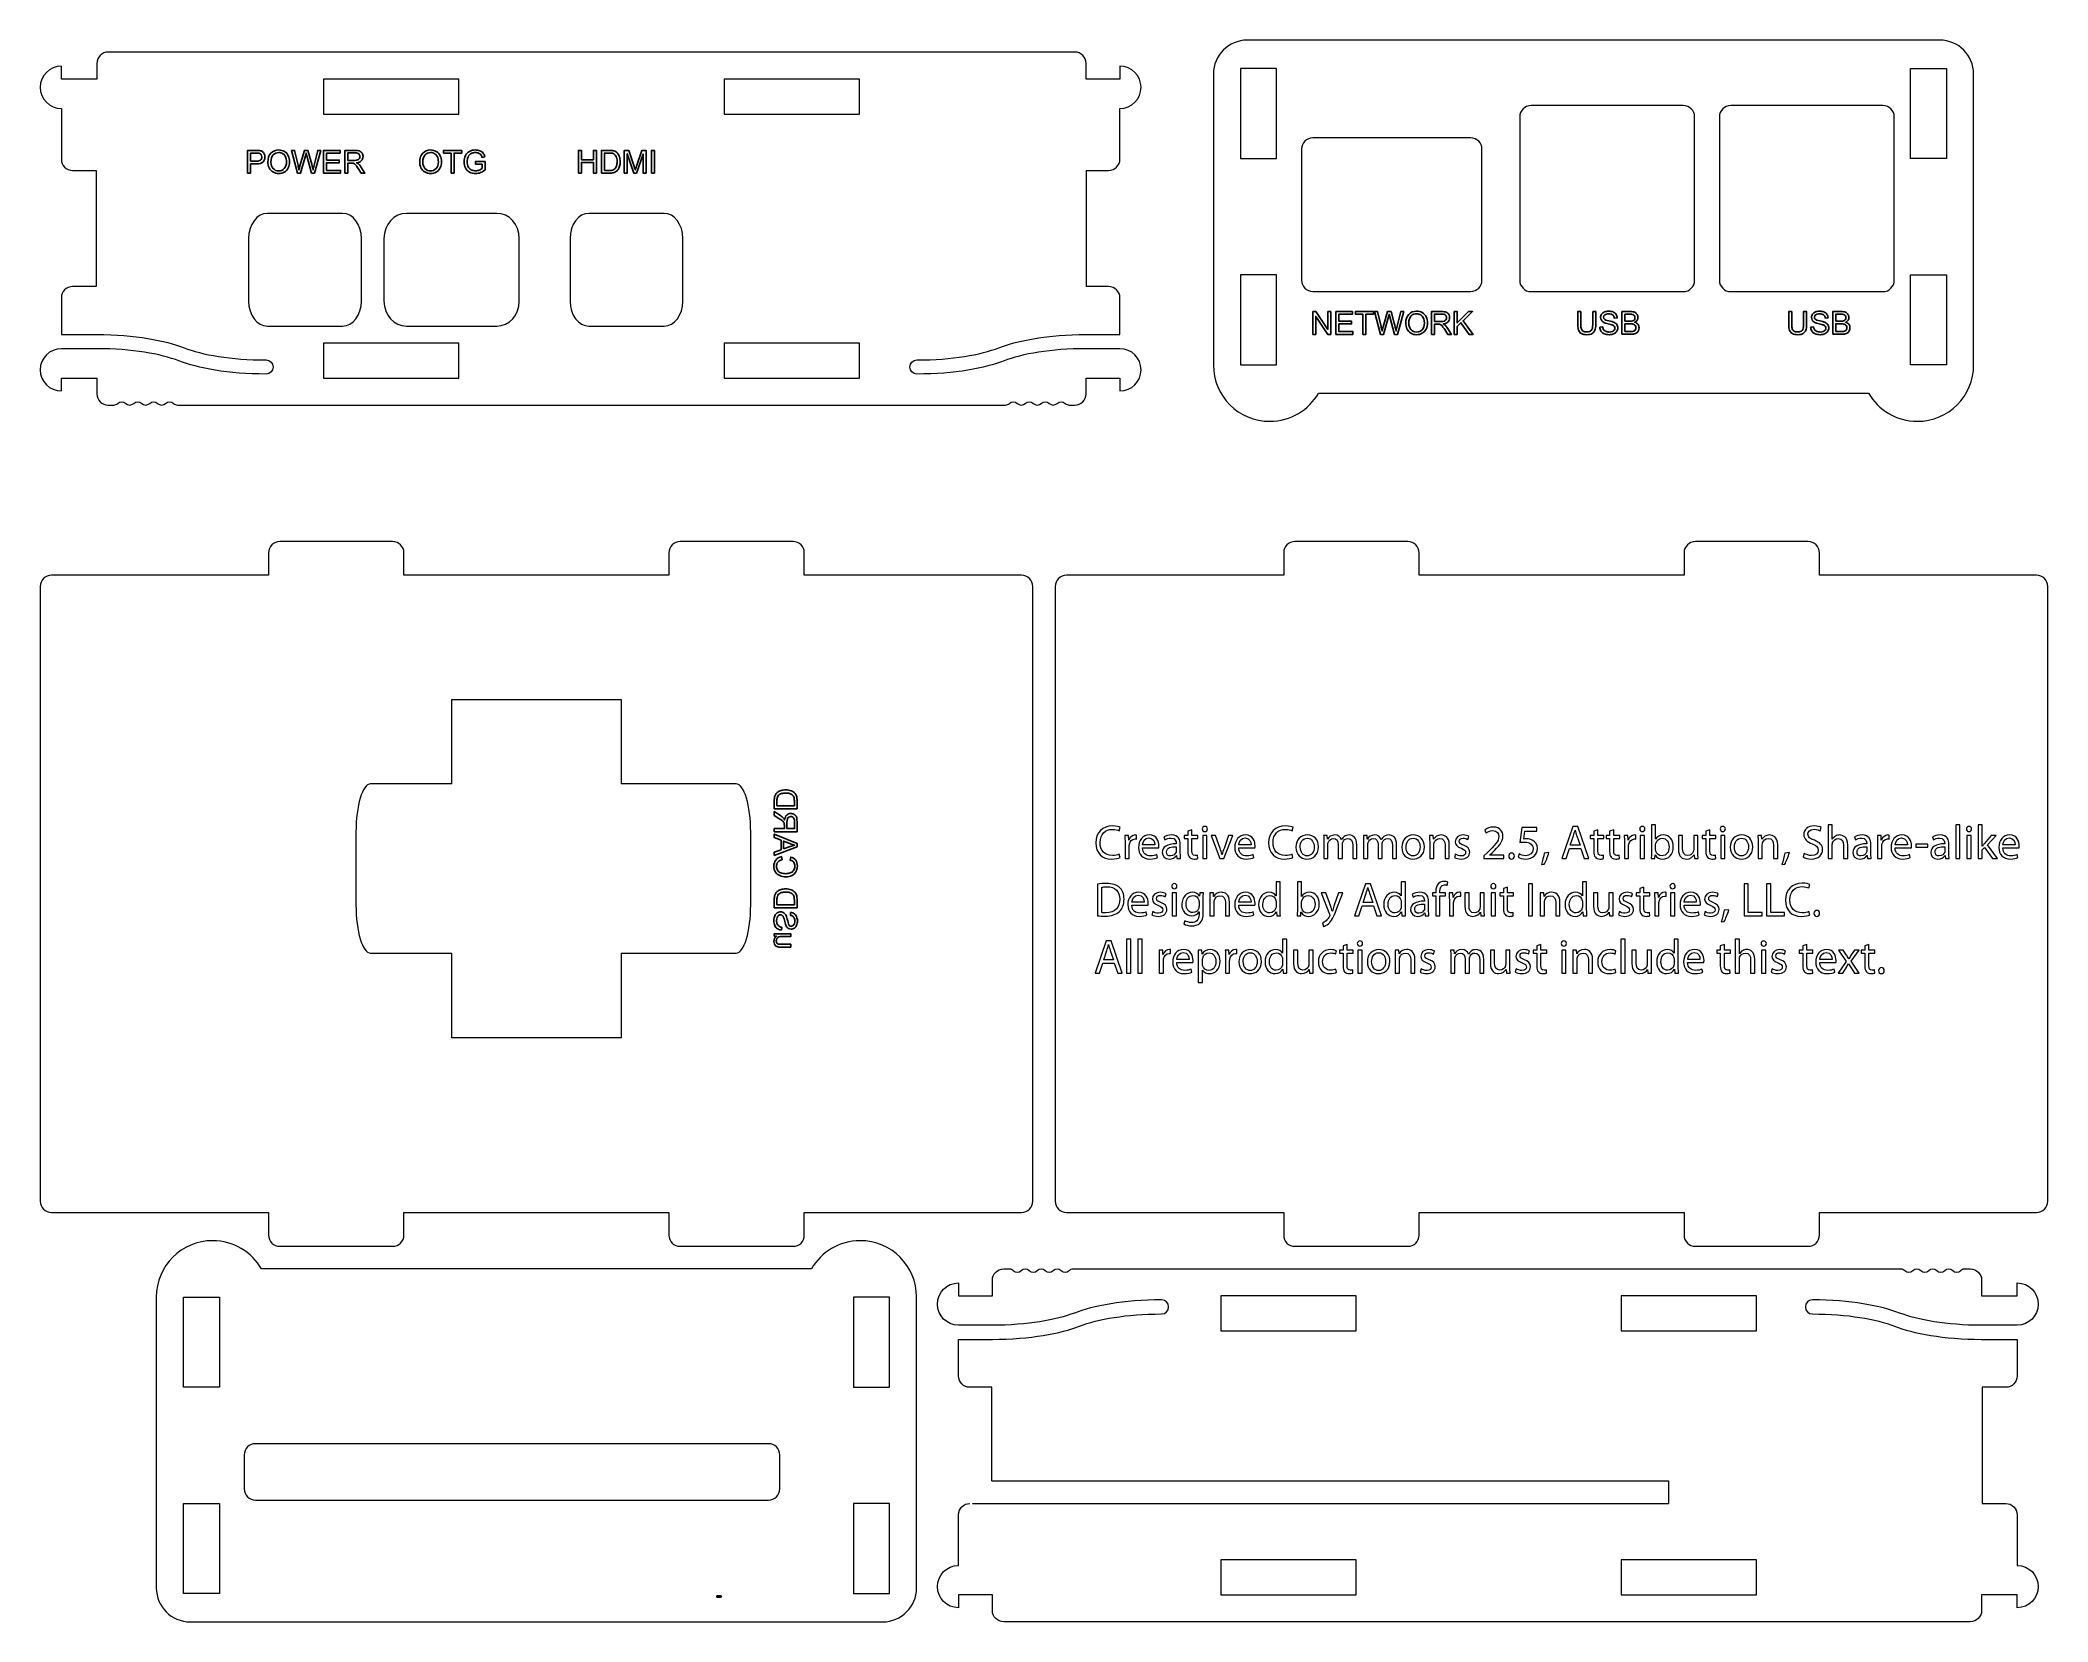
# Model space of a CAD drawing. Header units: millimetres. Extents: x -453 to -275, y 140 to 281.
import ezdxf

# ---------------------------------------------------------------- set-up
doc = ezdxf.new("R2010")
doc.units = ezdxf.units.MM
doc.header["$MEASUREMENT"] = 0
doc.header["$XCLIPFRAME"] = 2
doc.layers.add('Layer 1', color=7, linetype='Continuous')
doc.layers.add('Mechanical8', color=7, linetype='Continuous')
picture_1 = doc.add_image_def('image1.jpg', size_in_pixel=(3403, 1143))

msp = doc.modelspace()

# ---------------------------------------------------------------- linework, layer by layer
at = {"layer": 'Layer 1', "color": 240, "lineweight": 9}
for points, knots in [([(-274.9314, 177.6328), (-274.9314, 177.0805), (-275.3792, 176.6326), (-275.9311, 176.6326), (-275.9311, 176.6326), (-275.9311, 176.6326), (-295.1816, 176.6326), (-295.1816, 176.6326), (-295.1816, 176.6326), (-295.1816, 176.6326), (-295.1816, 174.6328), (-295.1816, 174.6328), (-295.1816, 174.6328), (-295.1816, 174.0805), (-295.6295, 173.6327), (-296.1814, 173.6327), (-296.1814, 173.6327), (-296.1814, 173.6327), (-306.1811, 173.6327), (-306.1811, 173.6327), (-306.1811, 173.6327), (-306.7337, 173.6327), (-307.1816, 174.0805), (-307.1816, 174.6328), (-307.1816, 174.6328), (-307.1816, 174.6328), (-307.1816, 176.6326), (-307.1816, 176.6326), (-307.1816, 176.6326), (-307.1816, 176.6326), (-330.6813, 176.6326), (-330.6813, 176.6326), (-330.6813, 176.6326), (-330.6813, 176.6326), (-330.6813, 174.6328), (-330.6813, 174.6328), (-330.6813, 174.6328), (-330.6813, 174.0805), (-331.1291, 173.6327), (-331.681, 173.6327), (-331.681, 173.6327), (-331.681, 173.6327), (-341.6815, 173.6327), (-341.6815, 173.6327), (-341.6815, 173.6327), (-342.2334, 173.6327), (-342.6812, 174.0805), (-342.6812, 174.6328), (-342.6812, 174.6328), (-342.6812, 174.6328), (-342.6812, 176.6326), (-342.6812, 176.6326), (-342.6812, 176.6326), (-342.6812, 176.6326), (-361.931, 176.6326), (-361.931, 176.6326), (-361.931, 176.6326), (-362.4836, 176.6326), (-362.9315, 177.0805), (-362.9315, 177.6328), (-362.9315, 177.6328), (-362.9315, 177.6328), (-362.9315, 232.1328), (-362.9315, 232.1328), (-362.9315, 232.1328), (-362.9315, 232.6847), (-362.4836, 233.1326), (-361.931, 233.1326), (-361.931, 233.1326), (-361.931, 233.1326), (-342.6812, 233.1326), (-342.6812, 233.1326), (-342.6812, 233.1326), (-342.6812, 233.1326), (-342.6812, 235.1328), (-342.6812, 235.1328), (-342.6812, 235.1328), (-342.6812, 235.6847), (-342.2334, 236.1325), (-341.6815, 236.1325), (-341.6815, 236.1325), (-341.6815, 236.1325), (-331.681, 236.1325), (-331.681, 236.1325), (-331.681, 236.1325), (-331.1291, 236.1325), (-330.6813, 235.6847), (-330.6813, 235.1328), (-330.6813, 235.1328), (-330.6813, 235.1328), (-330.6813, 233.1326), (-330.6813, 233.1326), (-330.6813, 233.1326), (-330.6813, 233.1326), (-307.1816, 233.1326), (-307.1816, 233.1326), (-307.1816, 233.1326), (-307.1816, 233.1326), (-307.1816, 235.1328), (-307.1816, 235.1328), (-307.1816, 235.1328), (-307.1816, 235.6847), (-306.7337, 236.1325), (-306.1811, 236.1325), (-306.1811, 236.1325), (-306.1811, 236.1325), (-296.1814, 236.1325), (-296.1814, 236.1325), (-296.1814, 236.1325), (-295.6295, 236.1325), (-295.1816, 235.6847), (-295.1816, 235.1328), (-295.1816, 235.1328), (-295.1816, 235.1328), (-295.1816, 233.1326), (-295.1816, 233.1326), (-295.1816, 233.1326), (-295.1816, 233.1326), (-275.9311, 233.1326), (-275.9311, 233.1326), (-275.9311, 233.1326), (-275.3792, 233.1326), (-274.9314, 232.6847), (-274.9314, 232.1328), (-274.9314, 232.1328), (-274.9314, 232.1328), (-274.9314, 177.6328), (-274.9314, 177.6328)], [0, 0, 0, 0, 0.03030303, 0.03030303, 0.03030303, 0.03030303, 0.06060606, 0.06060606, 0.06060606, 0.06060606, 0.09090909, 0.09090909, 0.09090909, 0.09090909, 0.12121212, 0.12121212, 0.12121212, 0.12121212, 0.15151515, 0.15151515, 0.15151515, 0.15151515, 0.18181818, 0.18181818, 0.18181818, 0.18181818, 0.21212121, 0.21212121, 0.21212121, 0.21212121, 0.24242424, 0.24242424, 0.24242424, 0.24242424, 0.27272727, 0.27272727, 0.27272727, 0.27272727, 0.3030303, 0.3030303, 0.3030303, 0.3030303, 0.33333333, 0.33333333, 0.33333333, 0.33333333, 0.36363636, 0.36363636, 0.36363636, 0.36363636, 0.39393939, 0.39393939, 0.39393939, 0.39393939, 0.42424242, 0.42424242, 0.42424242, 0.42424242, 0.45454545, 0.45454545, 0.45454545, 0.45454545, 0.48484848, 0.48484848, 0.48484848, 0.48484848, 0.51515152, 0.51515152, 0.51515152, 0.51515152, 0.54545455, 0.54545455, 0.54545455, 0.54545455, 0.57575758, 0.57575758, 0.57575758, 0.57575758, 0.60606061, 0.60606061, 0.60606061, 0.60606061, 0.63636364, 0.63636364, 0.63636364, 0.63636364, 0.66666667, 0.66666667, 0.66666667, 0.66666667, 0.6969697, 0.6969697, 0.6969697, 0.6969697, 0.72727273, 0.72727273, 0.72727273, 0.72727273, 0.75757576, 0.75757576, 0.75757576, 0.75757576, 0.78787879, 0.78787879, 0.78787879, 0.78787879, 0.81818182, 0.81818182, 0.81818182, 0.81818182, 0.84848485, 0.84848485, 0.84848485, 0.84848485, 0.87878788, 0.87878788, 0.87878788, 0.87878788, 0.90909091, 0.90909091, 0.90909091, 0.90909091, 0.93939394, 0.93939394, 0.93939394, 0.93939394, 1, 1, 1, 1]), ([(-300.7565, 145.8331), (-300.7565, 145.8331), (-300.7565, 142.7329), (-300.7565, 142.7329), (-300.7565, 142.7329), (-300.7565, 142.7329), (-312.7564, 142.7329), (-312.7564, 142.7329), (-312.7564, 142.7329), (-312.7564, 142.7329), (-312.7564, 145.8331), (-312.7564, 145.8331), (-312.7564, 145.8331), (-312.7564, 145.8331), (-300.7565, 145.8331), (-300.7565, 145.8331)], [0, 0, 0, 0, 0.2, 0.2, 0.2, 0.2, 0.4, 0.4, 0.4, 0.4, 0.6, 0.6, 0.6, 0.6, 1, 1, 1, 1])]:
    msp.add_open_spline(points, degree=3, knots=knots, dxfattribs=at)
at = {"layer": 'Layer 1', "color": 250, "lineweight": 9}
for points, knots in [([(-357.1881, 208.1041), (-357.3191, 208.0364), (-357.5942, 207.9687), (-357.9412, 207.9687), (-357.9412, 207.9687), (-358.7451, 207.9687), (-359.3459, 208.4764), (-359.3459, 209.4157), (-359.3459, 209.4157), (-359.3459, 210.3126), (-358.7408, 210.9134), (-357.8566, 210.9134), (-357.8566, 210.9134), (-357.5053, 210.9134), (-357.2769, 210.8373), (-357.1796, 210.7865), (-357.1796, 210.7865), (-357.1796, 210.7865), (-357.2726, 210.4861), (-357.2726, 210.4861), (-357.2726, 210.4861), (-357.408, 210.5539), (-357.607, 210.6046), (-357.8438, 210.6046), (-357.8438, 210.6046), (-358.5123, 210.6046), (-358.9566, 210.1772), (-358.9566, 209.4284), (-358.9566, 209.4284), (-358.9566, 208.726), (-358.5547, 208.2817), (-357.865, 208.2817), (-357.865, 208.2817), (-357.6364, 208.2817), (-357.408, 208.3284), (-357.2599, 208.4002), (-357.2599, 208.4002), (-357.2599, 208.4002), (-357.1881, 208.1041), (-357.1881, 208.1041)], [0, 0, 0, 0, 0.09090909, 0.09090909, 0.09090909, 0.09090909, 0.18181818, 0.18181818, 0.18181818, 0.18181818, 0.27272727, 0.27272727, 0.27272727, 0.27272727, 0.36363636, 0.36363636, 0.36363636, 0.36363636, 0.45454545, 0.45454545, 0.45454545, 0.45454545, 0.54545455, 0.54545455, 0.54545455, 0.54545455, 0.63636364, 0.63636364, 0.63636364, 0.63636364, 0.72727273, 0.72727273, 0.72727273, 0.72727273, 0.81818182, 0.81818182, 0.81818182, 0.81818182, 1, 1, 1, 1]), ([(-356.7467, 209.4241), (-356.7467, 209.6653), (-356.751, 209.8727), (-356.7636, 210.063), (-356.7636, 210.063), (-356.7636, 210.063), (-356.4379, 210.063), (-356.4379, 210.063), (-356.4379, 210.063), (-356.4379, 210.063), (-356.421, 209.6568), (-356.421, 209.6568), (-356.421, 209.6568), (-356.421, 209.6568), (-356.4083, 209.6568), (-356.4083, 209.6568), (-356.4083, 209.6568), (-356.3152, 209.9319), (-356.0867, 210.1054), (-355.8371, 210.1054), (-355.8371, 210.1054), (-355.799, 210.1054), (-355.7694, 210.1011), (-355.7354, 210.0969), (-355.7354, 210.0969), (-355.7354, 210.0969), (-355.7354, 209.7457), (-355.7354, 209.7457), (-355.7354, 209.7457), (-355.7737, 209.7541), (-355.8117, 209.7541), (-355.8624, 209.7541), (-355.8624, 209.7541), (-356.1247, 209.7541), (-356.3109, 209.5595), (-356.3617, 209.2803), (-356.3617, 209.2803), (-356.3702, 209.2295), (-356.3743, 209.1661), (-356.3743, 209.1068), (-356.3743, 209.1068), (-356.3743, 209.1068), (-356.3743, 208.0152), (-356.3743, 208.0152), (-356.3743, 208.0152), (-356.3743, 208.0152), (-356.7467, 208.0152), (-356.7467, 208.0152), (-356.7467, 208.0152), (-356.7467, 208.0152), (-356.7467, 209.4241), (-356.7467, 209.4241)], [0, 0, 0, 0, 0.07142857, 0.07142857, 0.07142857, 0.07142857, 0.14285714, 0.14285714, 0.14285714, 0.14285714, 0.21428571, 0.21428571, 0.21428571, 0.21428571, 0.28571429, 0.28571429, 0.28571429, 0.28571429, 0.35714286, 0.35714286, 0.35714286, 0.35714286, 0.42857143, 0.42857143, 0.42857143, 0.42857143, 0.5, 0.5, 0.5, 0.5, 0.57142857, 0.57142857, 0.57142857, 0.57142857, 0.64285714, 0.64285714, 0.64285714, 0.64285714, 0.71428571, 0.71428571, 0.71428571, 0.71428571, 0.78571429, 0.78571429, 0.78571429, 0.78571429, 0.85714286, 0.85714286, 0.85714286, 0.85714286, 1, 1, 1, 1]), ([(-355.1973, 208.9714), (-355.1889, 208.4679), (-354.8716, 208.2607), (-354.495, 208.2607), (-354.495, 208.2607), (-354.2285, 208.2607), (-354.0635, 208.3072), (-353.9281, 208.3665), (-353.9281, 208.3665), (-353.9281, 208.3665), (-353.8604, 208.0998), (-353.8604, 208.0998), (-353.8604, 208.0998), (-353.9915, 208.0406), (-354.2199, 207.9687), (-354.5458, 207.9687), (-354.5458, 207.9687), (-355.1763, 207.9687), (-355.5528, 208.3876), (-355.5528, 209.0054), (-355.5528, 209.0054), (-355.5528, 209.6231), (-355.1889, 210.1054), (-354.5923, 210.1054), (-354.5923, 210.1054), (-353.9195, 210.1054), (-353.7461, 209.5214), (-353.7461, 209.1449), (-353.7461, 209.1449), (-353.7461, 209.0687), (-353.7504, 209.0138), (-353.7588, 208.9714), (-353.7588, 208.9714), (-353.7588, 208.9714), (-355.1973, 208.9714), (-355.1973, 208.9714)], [0, 0, 0, 0, 0.1, 0.1, 0.1, 0.1, 0.2, 0.2, 0.2, 0.2, 0.3, 0.3, 0.3, 0.3, 0.4, 0.4, 0.4, 0.4, 0.5, 0.5, 0.5, 0.5, 0.6, 0.6, 0.6, 0.6, 0.7, 0.7, 0.7, 0.7, 0.8, 0.8, 0.8, 0.8, 1, 1, 1, 1]), ([(-351.8454, 208.506), (-351.8454, 208.3284), (-351.837, 208.1549), (-351.8158, 208.0152), (-351.8158, 208.0152), (-351.8158, 208.0152), (-352.1499, 208.0152), (-352.1499, 208.0152), (-352.1499, 208.0152), (-352.1499, 208.0152), (-352.1796, 208.2733), (-352.1796, 208.2733), (-352.1796, 208.2733), (-352.1796, 208.2733), (-352.1923, 208.2733), (-352.1923, 208.2733), (-352.1923, 208.2733), (-352.3065, 208.1126), (-352.5265, 207.9687), (-352.8185, 207.9687), (-352.8185, 207.9687), (-353.2331, 207.9687), (-353.4446, 208.2607), (-353.4446, 208.5568), (-353.4446, 208.5568), (-353.4446, 209.0519), (-353.0047, 209.3226), (-352.2135, 209.3183), (-352.2135, 209.3183), (-352.2135, 209.3183), (-352.2135, 209.3607), (-352.2135, 209.3607), (-352.2135, 209.3607), (-352.2135, 209.5257), (-352.26, 209.8346), (-352.6789, 209.8303), (-352.6789, 209.8303), (-352.8734, 209.8303), (-353.0724, 209.7753), (-353.2162, 209.678), (-353.2162, 209.678), (-353.2162, 209.678), (-353.3008, 209.9276), (-353.3008, 209.9276), (-353.3008, 209.9276), (-353.1316, 210.0334), (-352.8819, 210.1054), (-352.6238, 210.1054), (-352.6238, 210.1054), (-351.9977, 210.1054), (-351.8454, 209.678), (-351.8454, 209.2718), (-351.8454, 209.2718), (-351.8454, 209.2718), (-351.8454, 208.506), (-351.8454, 208.506)], [0, 0, 0, 0, 0.06666667, 0.06666667, 0.06666667, 0.06666667, 0.13333333, 0.13333333, 0.13333333, 0.13333333, 0.2, 0.2, 0.2, 0.2, 0.26666667, 0.26666667, 0.26666667, 0.26666667, 0.33333333, 0.33333333, 0.33333333, 0.33333333, 0.4, 0.4, 0.4, 0.4, 0.46666667, 0.46666667, 0.46666667, 0.46666667, 0.53333333, 0.53333333, 0.53333333, 0.53333333, 0.6, 0.6, 0.6, 0.6, 0.66666667, 0.66666667, 0.66666667, 0.66666667, 0.73333333, 0.73333333, 0.73333333, 0.73333333, 0.8, 0.8, 0.8, 0.8, 0.86666667, 0.86666667, 0.86666667, 0.86666667, 1, 1, 1, 1]), ([(-350.8119, 210.5539), (-350.8119, 210.5539), (-350.8119, 210.063), (-350.8119, 210.063), (-350.8119, 210.063), (-350.8119, 210.063), (-350.2787, 210.063), (-350.2787, 210.063), (-350.2787, 210.063), (-350.2787, 210.063), (-350.2787, 209.7796), (-350.2787, 209.7796), (-350.2787, 209.7796), (-350.2787, 209.7796), (-350.8119, 209.7796), (-350.8119, 209.7796), (-350.8119, 209.7796), (-350.8119, 209.7796), (-350.8119, 208.6753), (-350.8119, 208.6753), (-350.8119, 208.6753), (-350.8119, 208.4214), (-350.74, 208.2776), (-350.5326, 208.2776), (-350.5326, 208.2776), (-350.4312, 208.2776), (-350.3719, 208.286), (-350.317, 208.3029), (-350.317, 208.3029), (-350.317, 208.3029), (-350.2999, 208.0195), (-350.2999, 208.0195), (-350.2999, 208.0195), (-350.3719, 207.994), (-350.4861, 207.9687), (-350.63, 207.9687), (-350.63, 207.9687), (-350.8034, 207.9687), (-350.9431, 208.028), (-351.032, 208.1253), (-351.032, 208.1253), (-351.1335, 208.2395), (-351.1758, 208.4214), (-351.1758, 208.6626), (-351.1758, 208.6626), (-351.1758, 208.6626), (-351.1758, 209.7796), (-351.1758, 209.7796), (-351.1758, 209.7796), (-351.1758, 209.7796), (-351.4931, 209.7796), (-351.4931, 209.7796), (-351.4931, 209.7796), (-351.4931, 209.7796), (-351.4931, 210.063), (-351.4931, 210.063), (-351.4931, 210.063), (-351.4931, 210.063), (-351.1758, 210.063), (-351.1758, 210.063), (-351.1758, 210.063), (-351.1758, 210.063), (-351.1758, 210.4439), (-351.1758, 210.4439), (-351.1758, 210.4439), (-351.1758, 210.4439), (-350.8119, 210.5539), (-350.8119, 210.5539)], [0, 0, 0, 0, 0.05555556, 0.05555556, 0.05555556, 0.05555556, 0.11111111, 0.11111111, 0.11111111, 0.11111111, 0.16666667, 0.16666667, 0.16666667, 0.16666667, 0.22222222, 0.22222222, 0.22222222, 0.22222222, 0.27777778, 0.27777778, 0.27777778, 0.27777778, 0.33333333, 0.33333333, 0.33333333, 0.33333333, 0.38888889, 0.38888889, 0.38888889, 0.38888889, 0.44444444, 0.44444444, 0.44444444, 0.44444444, 0.5, 0.5, 0.5, 0.5, 0.55555556, 0.55555556, 0.55555556, 0.55555556, 0.61111111, 0.61111111, 0.61111111, 0.61111111, 0.66666667, 0.66666667, 0.66666667, 0.66666667, 0.72222222, 0.72222222, 0.72222222, 0.72222222, 0.77777778, 0.77777778, 0.77777778, 0.77777778, 0.83333333, 0.83333333, 0.83333333, 0.83333333, 0.88888889, 0.88888889, 0.88888889, 0.88888889, 1, 1, 1, 1]), ([(-349.4445, 210.6385), (-349.4445, 210.5115), (-349.5334, 210.4099), (-349.6814, 210.4099), (-349.6814, 210.4099), (-349.8168, 210.4099), (-349.9056, 210.5115), (-349.9056, 210.6385), (-349.9056, 210.6385), (-349.9056, 210.7655), (-349.8126, 210.8712), (-349.6729, 210.8712), (-349.6729, 210.8712), (-349.5375, 210.8712), (-349.4445, 210.7696), (-349.4445, 210.6385)], [0, 0, 0, 0, 0.2, 0.2, 0.2, 0.2, 0.4, 0.4, 0.4, 0.4, 0.6, 0.6, 0.6, 0.6, 1, 1, 1, 1]), ([(-349.8591, 208.0152), (-349.8591, 208.0152), (-349.8591, 210.063), (-349.8591, 210.063), (-349.8591, 210.063), (-349.8591, 210.063), (-349.4867, 210.063), (-349.4867, 210.063), (-349.4867, 210.063), (-349.4867, 210.063), (-349.4867, 208.0152), (-349.4867, 208.0152), (-349.4867, 208.0152), (-349.4867, 208.0152), (-349.8591, 208.0152), (-349.8591, 208.0152)], [0, 0, 0, 0, 0.2, 0.2, 0.2, 0.2, 0.4, 0.4, 0.4, 0.4, 0.6, 0.6, 0.6, 0.6, 1, 1, 1, 1]), ([(-348.7247, 210.063), (-348.7247, 210.063), (-348.3226, 208.9165), (-348.3226, 208.9165), (-348.3226, 208.9165), (-348.2549, 208.726), (-348.2, 208.5568), (-348.1576, 208.3876), (-348.1576, 208.3876), (-348.1576, 208.3876), (-348.145, 208.3876), (-348.145, 208.3876), (-348.145, 208.3876), (-348.0985, 208.5568), (-348.0393, 208.726), (-347.9716, 208.9165), (-347.9716, 208.9165), (-347.9716, 208.9165), (-347.5738, 210.063), (-347.5738, 210.063), (-347.5738, 210.063), (-347.5738, 210.063), (-347.1845, 210.063), (-347.1845, 210.063), (-347.1845, 210.063), (-347.1845, 210.063), (-347.9884, 208.0152), (-347.9884, 208.0152), (-347.9884, 208.0152), (-347.9884, 208.0152), (-348.3438, 208.0152), (-348.3438, 208.0152), (-348.3438, 208.0152), (-348.3438, 208.0152), (-349.1224, 210.063), (-349.1224, 210.063), (-349.1224, 210.063), (-349.1224, 210.063), (-348.7247, 210.063), (-348.7247, 210.063)], [0, 0, 0, 0, 0.09090909, 0.09090909, 0.09090909, 0.09090909, 0.18181818, 0.18181818, 0.18181818, 0.18181818, 0.27272727, 0.27272727, 0.27272727, 0.27272727, 0.36363636, 0.36363636, 0.36363636, 0.36363636, 0.45454545, 0.45454545, 0.45454545, 0.45454545, 0.54545455, 0.54545455, 0.54545455, 0.54545455, 0.63636364, 0.63636364, 0.63636364, 0.63636364, 0.72727273, 0.72727273, 0.72727273, 0.72727273, 0.81818182, 0.81818182, 0.81818182, 0.81818182, 1, 1, 1, 1]), ([(-346.6672, 208.9714), (-346.6588, 208.4679), (-346.3415, 208.2607), (-345.965, 208.2607), (-345.965, 208.2607), (-345.6985, 208.2607), (-345.5335, 208.3072), (-345.3981, 208.3665), (-345.3981, 208.3665), (-345.3981, 208.3665), (-345.3304, 208.0998), (-345.3304, 208.0998), (-345.3304, 208.0998), (-345.4615, 208.0406), (-345.6899, 207.9687), (-346.0158, 207.9687), (-346.0158, 207.9687), (-346.6462, 207.9687), (-347.0228, 208.3876), (-347.0228, 209.0054), (-347.0228, 209.0054), (-347.0228, 209.6231), (-346.6588, 210.1054), (-346.0623, 210.1054), (-346.0623, 210.1054), (-345.3895, 210.1054), (-345.216, 209.5214), (-345.216, 209.1449), (-345.216, 209.1449), (-345.216, 209.0687), (-345.2203, 209.0138), (-345.2287, 208.9714), (-345.2287, 208.9714), (-345.2287, 208.9714), (-346.6672, 208.9714), (-346.6672, 208.9714)], [0, 0, 0, 0, 0.1, 0.1, 0.1, 0.1, 0.2, 0.2, 0.2, 0.2, 0.3, 0.3, 0.3, 0.3, 0.4, 0.4, 0.4, 0.4, 0.5, 0.5, 0.5, 0.5, 0.6, 0.6, 0.6, 0.6, 0.7, 0.7, 0.7, 0.7, 0.8, 0.8, 0.8, 0.8, 1, 1, 1, 1]), ([(-341.8551, 208.1041), (-341.9862, 208.0364), (-342.2613, 207.9687), (-342.6082, 207.9687), (-342.6082, 207.9687), (-343.4121, 207.9687), (-344.013, 208.4764), (-344.013, 209.4157), (-344.013, 209.4157), (-344.013, 210.3126), (-343.4078, 210.9134), (-342.5237, 210.9134), (-342.5237, 210.9134), (-342.1724, 210.9134), (-341.944, 210.8373), (-341.8467, 210.7865), (-341.8467, 210.7865), (-341.8467, 210.7865), (-341.9397, 210.4861), (-341.9397, 210.4861), (-341.9397, 210.4861), (-342.0751, 210.5539), (-342.2741, 210.6046), (-342.5109, 210.6046), (-342.5109, 210.6046), (-343.1794, 210.6046), (-343.6237, 210.1772), (-343.6237, 209.4284), (-343.6237, 209.4284), (-343.6237, 208.726), (-343.2218, 208.2817), (-342.5321, 208.2817), (-342.5321, 208.2817), (-342.3037, 208.2817), (-342.0751, 208.3284), (-341.927, 208.4002), (-341.927, 208.4002), (-341.927, 208.4002), (-341.8551, 208.1041), (-341.8551, 208.1041)], [0, 0, 0, 0, 0.09090909, 0.09090909, 0.09090909, 0.09090909, 0.18181818, 0.18181818, 0.18181818, 0.18181818, 0.27272727, 0.27272727, 0.27272727, 0.27272727, 0.36363636, 0.36363636, 0.36363636, 0.36363636, 0.45454545, 0.45454545, 0.45454545, 0.45454545, 0.54545455, 0.54545455, 0.54545455, 0.54545455, 0.63636364, 0.63636364, 0.63636364, 0.63636364, 0.72727273, 0.72727273, 0.72727273, 0.72727273, 0.81818182, 0.81818182, 0.81818182, 0.81818182, 1, 1, 1, 1]), ([(-339.5945, 209.056), (-339.5945, 208.2988), (-340.1233, 207.9687), (-340.614, 207.9687), (-340.614, 207.9687), (-341.1641, 207.9687), (-341.5957, 208.3749), (-341.5957, 209.0222), (-341.5957, 209.0222), (-341.5957, 209.7033), (-341.1429, 210.1054), (-340.5803, 210.1054), (-340.5803, 210.1054), (-339.992, 210.1054), (-339.5945, 209.678), (-339.5945, 209.056)], [0, 0, 0, 0, 0.2, 0.2, 0.2, 0.2, 0.4, 0.4, 0.4, 0.4, 0.6, 0.6, 0.6, 0.6, 1, 1, 1, 1]), ([(-339.1235, 209.5089), (-339.1235, 209.7245), (-339.132, 209.8938), (-339.1404, 210.063), (-339.1404, 210.063), (-339.1404, 210.063), (-338.8147, 210.063), (-338.8147, 210.063), (-338.8147, 210.063), (-338.8147, 210.063), (-338.7978, 209.7288), (-338.7978, 209.7288), (-338.7978, 209.7288), (-338.7978, 209.7288), (-338.785, 209.7288), (-338.785, 209.7288), (-338.785, 209.7288), (-338.6708, 209.9235), (-338.4803, 210.1054), (-338.1377, 210.1054), (-338.1377, 210.1054), (-337.8626, 210.1054), (-337.6511, 209.936), (-337.5622, 209.6949), (-337.5622, 209.6949), (-337.5622, 209.6949), (-337.5538, 209.6949), (-337.5538, 209.6949), (-337.5538, 209.6949), (-337.4904, 209.8134), (-337.4058, 209.898), (-337.321, 209.9615), (-337.321, 209.9615), (-337.1984, 210.0546), (-337.0673, 210.1054), (-336.8727, 210.1054), (-336.8727, 210.1054), (-336.5976, 210.1054), (-336.1957, 209.9276), (-336.1957, 209.2169), (-336.1957, 209.2169), (-336.1957, 209.2169), (-336.1957, 208.0152), (-336.1957, 208.0152), (-336.1957, 208.0152), (-336.1957, 208.0152), (-336.5595, 208.0152), (-336.5595, 208.0152), (-336.5595, 208.0152), (-336.5595, 208.0152), (-336.5595, 209.1704), (-336.5595, 209.1704), (-336.5595, 209.1704), (-336.5595, 209.5679), (-336.7076, 209.8007), (-337.0038, 209.8007), (-337.0038, 209.8007), (-337.2196, 209.8007), (-337.3803, 209.6442), (-337.448, 209.4665), (-337.448, 209.4665), (-337.4649, 209.4115), (-337.4776, 209.348), (-337.4776, 209.2803), (-337.4776, 209.2803), (-337.4776, 209.2803), (-337.4776, 208.0152), (-337.4776, 208.0152), (-337.4776, 208.0152), (-337.4776, 208.0152), (-337.8416, 208.0152), (-337.8416, 208.0152), (-337.8416, 208.0152), (-337.8416, 208.0152), (-337.8416, 209.2422), (-337.8416, 209.2422), (-337.8416, 209.2422), (-337.8416, 209.5679), (-337.9854, 209.8007), (-338.2688, 209.8007), (-338.2688, 209.8007), (-338.4974, 209.8007), (-338.6708, 209.6146), (-338.7301, 209.4284), (-338.7301, 209.4284), (-338.7511, 209.3776), (-338.7597, 209.3099), (-338.7597, 209.2465), (-338.7597, 209.2465), (-338.7597, 209.2465), (-338.7597, 208.0152), (-338.7597, 208.0152), (-338.7597, 208.0152), (-338.7597, 208.0152), (-339.1235, 208.0152), (-339.1235, 208.0152), (-339.1235, 208.0152), (-339.1235, 208.0152), (-339.1235, 209.5089), (-339.1235, 209.5089)], [0, 0, 0, 0, 0.03846154, 0.03846154, 0.03846154, 0.03846154, 0.07692308, 0.07692308, 0.07692308, 0.07692308, 0.11538462, 0.11538462, 0.11538462, 0.11538462, 0.15384615, 0.15384615, 0.15384615, 0.15384615, 0.19230769, 0.19230769, 0.19230769, 0.19230769, 0.23076923, 0.23076923, 0.23076923, 0.23076923, 0.26923077, 0.26923077, 0.26923077, 0.26923077, 0.30769231, 0.30769231, 0.30769231, 0.30769231, 0.34615385, 0.34615385, 0.34615385, 0.34615385, 0.38461538, 0.38461538, 0.38461538, 0.38461538, 0.42307692, 0.42307692, 0.42307692, 0.42307692, 0.46153846, 0.46153846, 0.46153846, 0.46153846, 0.5, 0.5, 0.5, 0.5, 0.53846154, 0.53846154, 0.53846154, 0.53846154, 0.57692308, 0.57692308, 0.57692308, 0.57692308, 0.61538462, 0.61538462, 0.61538462, 0.61538462, 0.65384615, 0.65384615, 0.65384615, 0.65384615, 0.69230769, 0.69230769, 0.69230769, 0.69230769, 0.73076923, 0.73076923, 0.73076923, 0.73076923, 0.76923077, 0.76923077, 0.76923077, 0.76923077, 0.80769231, 0.80769231, 0.80769231, 0.80769231, 0.84615385, 0.84615385, 0.84615385, 0.84615385, 0.88461538, 0.88461538, 0.88461538, 0.88461538, 0.92307692, 0.92307692, 0.92307692, 0.92307692, 1, 1, 1, 1]), ([(-335.593, 209.5089), (-335.593, 209.7245), (-335.6014, 209.8938), (-335.6099, 210.063), (-335.6099, 210.063), (-335.6099, 210.063), (-335.2841, 210.063), (-335.2841, 210.063), (-335.2841, 210.063), (-335.2841, 210.063), (-335.2673, 209.7288), (-335.2673, 209.7288), (-335.2673, 209.7288), (-335.2673, 209.7288), (-335.2545, 209.7288), (-335.2545, 209.7288), (-335.2545, 209.7288), (-335.1403, 209.9235), (-334.9498, 210.1054), (-334.6072, 210.1054), (-334.6072, 210.1054), (-334.3321, 210.1054), (-334.1206, 209.936), (-334.0317, 209.6949), (-334.0317, 209.6949), (-334.0317, 209.6949), (-334.0232, 209.6949), (-334.0232, 209.6949), (-334.0232, 209.6949), (-333.9598, 209.8134), (-333.8753, 209.898), (-333.7905, 209.9615), (-333.7905, 209.9615), (-333.6679, 210.0546), (-333.5368, 210.1054), (-333.3421, 210.1054), (-333.3421, 210.1054), (-333.067, 210.1054), (-332.6652, 209.9276), (-332.6652, 209.2169), (-332.6652, 209.2169), (-332.6652, 209.2169), (-332.6652, 208.0152), (-332.6652, 208.0152), (-332.6652, 208.0152), (-332.6652, 208.0152), (-333.029, 208.0152), (-333.029, 208.0152), (-333.029, 208.0152), (-333.029, 208.0152), (-333.029, 209.1704), (-333.029, 209.1704), (-333.029, 209.1704), (-333.029, 209.5679), (-333.1771, 209.8007), (-333.4732, 209.8007), (-333.4732, 209.8007), (-333.6891, 209.8007), (-333.8498, 209.6442), (-333.9175, 209.4665), (-333.9175, 209.4665), (-333.9343, 209.4115), (-333.9471, 209.348), (-333.9471, 209.2803), (-333.9471, 209.2803), (-333.9471, 209.2803), (-333.9471, 208.0152), (-333.9471, 208.0152), (-333.9471, 208.0152), (-333.9471, 208.0152), (-334.3111, 208.0152), (-334.3111, 208.0152), (-334.3111, 208.0152), (-334.3111, 208.0152), (-334.3111, 209.2422), (-334.3111, 209.2422), (-334.3111, 209.2422), (-334.3111, 209.5679), (-334.4549, 209.8007), (-334.7383, 209.8007), (-334.7383, 209.8007), (-334.9668, 209.8007), (-335.1403, 209.6146), (-335.1996, 209.4284), (-335.1996, 209.4284), (-335.2206, 209.3776), (-335.2292, 209.3099), (-335.2292, 209.2465), (-335.2292, 209.2465), (-335.2292, 209.2465), (-335.2292, 208.0152), (-335.2292, 208.0152), (-335.2292, 208.0152), (-335.2292, 208.0152), (-335.593, 208.0152), (-335.593, 208.0152), (-335.593, 208.0152), (-335.593, 208.0152), (-335.593, 209.5089), (-335.593, 209.5089)], [0, 0, 0, 0, 0.03846154, 0.03846154, 0.03846154, 0.03846154, 0.07692308, 0.07692308, 0.07692308, 0.07692308, 0.11538462, 0.11538462, 0.11538462, 0.11538462, 0.15384615, 0.15384615, 0.15384615, 0.15384615, 0.19230769, 0.19230769, 0.19230769, 0.19230769, 0.23076923, 0.23076923, 0.23076923, 0.23076923, 0.26923077, 0.26923077, 0.26923077, 0.26923077, 0.30769231, 0.30769231, 0.30769231, 0.30769231, 0.34615385, 0.34615385, 0.34615385, 0.34615385, 0.38461538, 0.38461538, 0.38461538, 0.38461538, 0.42307692, 0.42307692, 0.42307692, 0.42307692, 0.46153846, 0.46153846, 0.46153846, 0.46153846, 0.5, 0.5, 0.5, 0.5, 0.53846154, 0.53846154, 0.53846154, 0.53846154, 0.57692308, 0.57692308, 0.57692308, 0.57692308, 0.61538462, 0.61538462, 0.61538462, 0.61538462, 0.65384615, 0.65384615, 0.65384615, 0.65384615, 0.69230769, 0.69230769, 0.69230769, 0.69230769, 0.73076923, 0.73076923, 0.73076923, 0.73076923, 0.76923077, 0.76923077, 0.76923077, 0.76923077, 0.80769231, 0.80769231, 0.80769231, 0.80769231, 0.84615385, 0.84615385, 0.84615385, 0.84615385, 0.88461538, 0.88461538, 0.88461538, 0.88461538, 0.92307692, 0.92307692, 0.92307692, 0.92307692, 1, 1, 1, 1]), ([(-330.2092, 209.056), (-330.2092, 208.2988), (-330.738, 207.9687), (-331.2287, 207.9687), (-331.2287, 207.9687), (-331.7788, 207.9687), (-332.2104, 208.3749), (-332.2104, 209.0222), (-332.2104, 209.0222), (-332.2104, 209.7033), (-331.7576, 210.1054), (-331.195, 210.1054), (-331.195, 210.1054), (-330.6067, 210.1054), (-330.2092, 209.678), (-330.2092, 209.056)], [0, 0, 0, 0, 0.2, 0.2, 0.2, 0.2, 0.4, 0.4, 0.4, 0.4, 0.6, 0.6, 0.6, 0.6, 1, 1, 1, 1]), ([(-329.7382, 209.5089), (-329.7382, 209.7245), (-329.7425, 209.8938), (-329.7551, 210.063), (-329.7551, 210.063), (-329.7551, 210.063), (-329.4251, 210.063), (-329.4251, 210.063), (-329.4251, 210.063), (-329.4251, 210.063), (-329.4039, 209.7245), (-329.4039, 209.7245), (-329.4039, 209.7245), (-329.4039, 209.7245), (-329.3954, 209.7245), (-329.3954, 209.7245), (-329.3954, 209.7245), (-329.294, 209.915), (-329.057, 210.1054), (-328.7185, 210.1054), (-328.7185, 210.1054), (-328.4351, 210.1054), (-327.995, 209.936), (-327.995, 209.2338), (-327.995, 209.2338), (-327.995, 209.2338), (-327.995, 208.0152), (-327.995, 208.0152), (-327.995, 208.0152), (-327.995, 208.0152), (-328.3674, 208.0152), (-328.3674, 208.0152), (-328.3674, 208.0152), (-328.3674, 208.0152), (-328.3674, 209.1957), (-328.3674, 209.1957), (-328.3674, 209.1957), (-328.3674, 209.5257), (-328.4901, 209.8007), (-328.8413, 209.8007), (-328.8413, 209.8007), (-329.0824, 209.8007), (-329.2728, 209.6272), (-329.3405, 209.42), (-329.3405, 209.42), (-329.3574, 209.3735), (-329.3658, 209.3099), (-329.3658, 209.2465), (-329.3658, 209.2465), (-329.3658, 209.2465), (-329.3658, 208.0152), (-329.3658, 208.0152), (-329.3658, 208.0152), (-329.3658, 208.0152), (-329.7382, 208.0152), (-329.7382, 208.0152), (-329.7382, 208.0152), (-329.7382, 208.0152), (-329.7382, 209.5089), (-329.7382, 209.5089)], [0, 0, 0, 0, 0.0625, 0.0625, 0.0625, 0.0625, 0.125, 0.125, 0.125, 0.125, 0.1875, 0.1875, 0.1875, 0.1875, 0.25, 0.25, 0.25, 0.25, 0.3125, 0.3125, 0.3125, 0.3125, 0.375, 0.375, 0.375, 0.375, 0.4375, 0.4375, 0.4375, 0.4375, 0.5, 0.5, 0.5, 0.5, 0.5625, 0.5625, 0.5625, 0.5625, 0.625, 0.625, 0.625, 0.625, 0.6875, 0.6875, 0.6875, 0.6875, 0.75, 0.75, 0.75, 0.75, 0.8125, 0.8125, 0.8125, 0.8125, 0.875, 0.875, 0.875, 0.875, 1, 1, 1, 1]), ([(-327.4397, 208.3918), (-327.3254, 208.3241), (-327.1308, 208.2479), (-326.9446, 208.2479), (-326.9446, 208.2479), (-326.6779, 208.2479), (-326.5512, 208.379), (-326.5512, 208.5525), (-326.5512, 208.5525), (-326.5512, 208.7303), (-326.6569, 208.8233), (-326.9277, 208.9249), (-326.9277, 208.9249), (-327.3, 209.0603), (-327.4734, 209.2591), (-327.4734, 209.5045), (-327.4734, 209.5045), (-327.4734, 209.8346), (-327.2026, 210.1054), (-326.7668, 210.1054), (-326.7668, 210.1054), (-326.5596, 210.1054), (-326.3777, 210.0504), (-326.2676, 209.9784), (-326.2676, 209.9784), (-326.2676, 209.9784), (-326.3565, 209.7076), (-326.3565, 209.7076), (-326.3565, 209.7076), (-326.4368, 209.7585), (-326.5849, 209.8303), (-326.7753, 209.8303), (-326.7753, 209.8303), (-326.9954, 209.8303), (-327.1137, 209.7033), (-327.1137, 209.5511), (-327.1137, 209.5511), (-327.1137, 209.3819), (-326.9954, 209.3058), (-326.7288, 209.2), (-326.7288, 209.2), (-326.3777, 209.0687), (-326.1915, 208.891), (-326.1915, 208.5864), (-326.1915, 208.5864), (-326.1915, 208.2226), (-326.4749, 207.9687), (-326.953, 207.9687), (-326.953, 207.9687), (-327.1773, 207.9687), (-327.3845, 208.028), (-327.5284, 208.1126), (-327.5284, 208.1126), (-327.5284, 208.1126), (-327.4397, 208.3918), (-327.4397, 208.3918)], [0, 0, 0, 0, 0.06666667, 0.06666667, 0.06666667, 0.06666667, 0.13333333, 0.13333333, 0.13333333, 0.13333333, 0.2, 0.2, 0.2, 0.2, 0.26666667, 0.26666667, 0.26666667, 0.26666667, 0.33333333, 0.33333333, 0.33333333, 0.33333333, 0.4, 0.4, 0.4, 0.4, 0.46666667, 0.46666667, 0.46666667, 0.46666667, 0.53333333, 0.53333333, 0.53333333, 0.53333333, 0.6, 0.6, 0.6, 0.6, 0.66666667, 0.66666667, 0.66666667, 0.66666667, 0.73333333, 0.73333333, 0.73333333, 0.73333333, 0.8, 0.8, 0.8, 0.8, 0.86666667, 0.86666667, 0.86666667, 0.86666667, 1, 1, 1, 1]), ([(-324.9335, 208.0152), (-324.9335, 208.0152), (-324.9335, 208.2436), (-324.9335, 208.2436), (-324.9335, 208.2436), (-324.9335, 208.2436), (-324.6415, 208.5272), (-324.6415, 208.5272), (-324.6415, 208.5272), (-323.9393, 209.1957), (-323.6177, 209.5511), (-323.6177, 209.9657), (-323.6177, 209.9657), (-323.6177, 210.2449), (-323.7487, 210.5031), (-324.1592, 210.5031), (-324.1592, 210.5031), (-324.4088, 210.5031), (-324.6162, 210.3762), (-324.743, 210.2704), (-324.743, 210.2704), (-324.743, 210.2704), (-324.8615, 210.5327), (-324.8615, 210.5327), (-324.8615, 210.5327), (-324.6753, 210.6893), (-324.4004, 210.812), (-324.0872, 210.812), (-324.0872, 210.812), (-323.4948, 210.812), (-323.2452, 210.4058), (-323.2452, 210.0124), (-323.2452, 210.0124), (-323.2452, 209.5045), (-323.6134, 209.0941), (-324.193, 208.5356), (-324.193, 208.5356), (-324.193, 208.5356), (-324.4088, 208.3325), (-324.4088, 208.3325), (-324.4088, 208.3325), (-324.4088, 208.3325), (-324.4088, 208.3241), (-324.4088, 208.3241), (-324.4088, 208.3241), (-324.4088, 208.3241), (-323.1776, 208.3241), (-323.1776, 208.3241), (-323.1776, 208.3241), (-323.1776, 208.3241), (-323.1776, 208.0152), (-323.1776, 208.0152), (-323.1776, 208.0152), (-323.1776, 208.0152), (-324.9335, 208.0152), (-324.9335, 208.0152)], [0, 0, 0, 0, 0.06666667, 0.06666667, 0.06666667, 0.06666667, 0.13333333, 0.13333333, 0.13333333, 0.13333333, 0.2, 0.2, 0.2, 0.2, 0.26666667, 0.26666667, 0.26666667, 0.26666667, 0.33333333, 0.33333333, 0.33333333, 0.33333333, 0.4, 0.4, 0.4, 0.4, 0.46666667, 0.46666667, 0.46666667, 0.46666667, 0.53333333, 0.53333333, 0.53333333, 0.53333333, 0.6, 0.6, 0.6, 0.6, 0.66666667, 0.66666667, 0.66666667, 0.66666667, 0.73333333, 0.73333333, 0.73333333, 0.73333333, 0.8, 0.8, 0.8, 0.8, 0.86666667, 0.86666667, 0.86666667, 0.86666667, 1, 1, 1, 1]), ([(-320.2439, 210.4523), (-320.2439, 210.4523), (-321.2933, 210.4523), (-321.2933, 210.4523), (-321.2933, 210.4523), (-321.2933, 210.4523), (-321.399, 209.7457), (-321.399, 209.7457), (-321.399, 209.7457), (-321.3356, 209.7541), (-321.2764, 209.7585), (-321.1747, 209.7585), (-321.1747, 209.7585), (-320.9589, 209.7585), (-320.7517, 209.7161), (-320.5824, 209.6103), (-320.5824, 209.6103), (-320.3667, 209.4918), (-320.1889, 209.2506), (-320.1889, 208.908), (-320.1889, 208.908), (-320.1889, 208.3706), (-320.6163, 207.9687), (-321.2128, 207.9687), (-321.2128, 207.9687), (-321.5132, 207.9687), (-321.7628, 208.0533), (-321.8982, 208.1379), (-321.8982, 208.1379), (-321.8982, 208.1379), (-321.8052, 208.4214), (-321.8052, 208.4214), (-321.8052, 208.4214), (-321.691, 208.3537), (-321.4667, 208.2691), (-321.2128, 208.2691), (-321.2128, 208.2691), (-320.8659, 208.2691), (-320.5613, 208.4975), (-320.5655, 208.8657), (-320.5655, 208.8657), (-320.5655, 209.221), (-320.8066, 209.4708), (-321.3525, 209.4708), (-321.3525, 209.4708), (-321.5132, 209.4708), (-321.6359, 209.458), (-321.7375, 209.4453), (-321.7375, 209.4453), (-321.7375, 209.4453), (-321.5597, 210.7655), (-321.5597, 210.7655), (-321.5597, 210.7655), (-321.5597, 210.7655), (-320.2439, 210.7655), (-320.2439, 210.7655), (-320.2439, 210.7655), (-320.2439, 210.7655), (-320.2439, 210.4523), (-320.2439, 210.4523)], [0, 0, 0, 0, 0.0625, 0.0625, 0.0625, 0.0625, 0.125, 0.125, 0.125, 0.125, 0.1875, 0.1875, 0.1875, 0.1875, 0.25, 0.25, 0.25, 0.25, 0.3125, 0.3125, 0.3125, 0.3125, 0.375, 0.375, 0.375, 0.375, 0.4375, 0.4375, 0.4375, 0.4375, 0.5, 0.5, 0.5, 0.5, 0.5625, 0.5625, 0.5625, 0.5625, 0.625, 0.625, 0.625, 0.625, 0.6875, 0.6875, 0.6875, 0.6875, 0.75, 0.75, 0.75, 0.75, 0.8125, 0.8125, 0.8125, 0.8125, 0.875, 0.875, 0.875, 0.875, 1, 1, 1, 1]), ([(-317.3479, 208.9122), (-317.3479, 208.9122), (-317.644, 208.0152), (-317.644, 208.0152), (-317.644, 208.0152), (-317.644, 208.0152), (-318.0249, 208.0152), (-318.0249, 208.0152), (-318.0249, 208.0152), (-318.0249, 208.0152), (-317.0518, 210.8669), (-317.0518, 210.8669), (-317.0518, 210.8669), (-317.0518, 210.8669), (-316.6117, 210.8669), (-316.6117, 210.8669), (-316.6117, 210.8669), (-316.6117, 210.8669), (-315.6387, 208.0152), (-315.6387, 208.0152), (-315.6387, 208.0152), (-315.6387, 208.0152), (-316.0321, 208.0152), (-316.0321, 208.0152), (-316.0321, 208.0152), (-316.0321, 208.0152), (-316.3366, 208.9122), (-316.3366, 208.9122), (-316.3366, 208.9122), (-316.3366, 208.9122), (-317.3479, 208.9122), (-317.3479, 208.9122)], [0, 0, 0, 0, 0.11111111, 0.11111111, 0.11111111, 0.11111111, 0.22222222, 0.22222222, 0.22222222, 0.22222222, 0.33333333, 0.33333333, 0.33333333, 0.33333333, 0.44444444, 0.44444444, 0.44444444, 0.44444444, 0.55555556, 0.55555556, 0.55555556, 0.55555556, 0.66666667, 0.66666667, 0.66666667, 0.66666667, 0.77777778, 0.77777778, 0.77777778, 0.77777778, 1, 1, 1, 1]), ([(-316.4086, 209.2), (-316.4086, 209.2), (-316.6922, 210.0208), (-316.6922, 210.0208), (-316.6922, 210.0208), (-316.7556, 210.2068), (-316.7979, 210.3762), (-316.8401, 210.5412), (-316.8401, 210.5412), (-316.8401, 210.5412), (-316.8487, 210.5412), (-316.8487, 210.5412), (-316.8487, 210.5412), (-316.8909, 210.3762), (-316.9333, 210.1984), (-316.9926, 210.0249), (-316.9926, 210.0249), (-316.9926, 210.0249), (-317.2718, 209.2), (-317.2718, 209.2), (-317.2718, 209.2), (-317.2718, 209.2), (-316.4086, 209.2), (-316.4086, 209.2)], [0, 0, 0, 0, 0.14285714, 0.14285714, 0.14285714, 0.14285714, 0.28571429, 0.28571429, 0.28571429, 0.28571429, 0.42857143, 0.42857143, 0.42857143, 0.42857143, 0.57142857, 0.57142857, 0.57142857, 0.57142857, 0.71428571, 0.71428571, 0.71428571, 0.71428571, 1, 1, 1, 1]), ([(-314.8247, 210.5539), (-314.8247, 210.5539), (-314.8247, 210.063), (-314.8247, 210.063), (-314.8247, 210.063), (-314.8247, 210.063), (-314.2916, 210.063), (-314.2916, 210.063), (-314.2916, 210.063), (-314.2916, 210.063), (-314.2916, 209.7796), (-314.2916, 209.7796), (-314.2916, 209.7796), (-314.2916, 209.7796), (-314.8247, 209.7796), (-314.8247, 209.7796), (-314.8247, 209.7796), (-314.8247, 209.7796), (-314.8247, 208.6753), (-314.8247, 208.6753), (-314.8247, 208.6753), (-314.8247, 208.4214), (-314.7529, 208.2776), (-314.5455, 208.2776), (-314.5455, 208.2776), (-314.4441, 208.2776), (-314.3848, 208.286), (-314.3299, 208.3029), (-314.3299, 208.3029), (-314.3299, 208.3029), (-314.3128, 208.0195), (-314.3128, 208.0195), (-314.3128, 208.0195), (-314.3848, 207.994), (-314.499, 207.9687), (-314.6428, 207.9687), (-314.6428, 207.9687), (-314.8163, 207.9687), (-314.956, 208.028), (-315.0449, 208.1253), (-315.0449, 208.1253), (-315.1463, 208.2395), (-315.1887, 208.4214), (-315.1887, 208.6626), (-315.1887, 208.6626), (-315.1887, 208.6626), (-315.1887, 209.7796), (-315.1887, 209.7796), (-315.1887, 209.7796), (-315.1887, 209.7796), (-315.506, 209.7796), (-315.506, 209.7796), (-315.506, 209.7796), (-315.506, 209.7796), (-315.506, 210.063), (-315.506, 210.063), (-315.506, 210.063), (-315.506, 210.063), (-315.1887, 210.063), (-315.1887, 210.063), (-315.1887, 210.063), (-315.1887, 210.063), (-315.1887, 210.4439), (-315.1887, 210.4439), (-315.1887, 210.4439), (-315.1887, 210.4439), (-314.8247, 210.5539), (-314.8247, 210.5539)], [0, 0, 0, 0, 0.05555556, 0.05555556, 0.05555556, 0.05555556, 0.11111111, 0.11111111, 0.11111111, 0.11111111, 0.16666667, 0.16666667, 0.16666667, 0.16666667, 0.22222222, 0.22222222, 0.22222222, 0.22222222, 0.27777778, 0.27777778, 0.27777778, 0.27777778, 0.33333333, 0.33333333, 0.33333333, 0.33333333, 0.38888889, 0.38888889, 0.38888889, 0.38888889, 0.44444444, 0.44444444, 0.44444444, 0.44444444, 0.5, 0.5, 0.5, 0.5, 0.55555556, 0.55555556, 0.55555556, 0.55555556, 0.61111111, 0.61111111, 0.61111111, 0.61111111, 0.66666667, 0.66666667, 0.66666667, 0.66666667, 0.72222222, 0.72222222, 0.72222222, 0.72222222, 0.77777778, 0.77777778, 0.77777778, 0.77777778, 0.83333333, 0.83333333, 0.83333333, 0.83333333, 0.88888889, 0.88888889, 0.88888889, 0.88888889, 1, 1, 1, 1]), ([(-313.4236, 210.5539), (-313.4236, 210.5539), (-313.4236, 210.063), (-313.4236, 210.063), (-313.4236, 210.063), (-313.4236, 210.063), (-312.8905, 210.063), (-312.8905, 210.063), (-312.8905, 210.063), (-312.8905, 210.063), (-312.8905, 209.7796), (-312.8905, 209.7796), (-312.8905, 209.7796), (-312.8905, 209.7796), (-313.4236, 209.7796), (-313.4236, 209.7796), (-313.4236, 209.7796), (-313.4236, 209.7796), (-313.4236, 208.6753), (-313.4236, 208.6753), (-313.4236, 208.6753), (-313.4236, 208.4214), (-313.3518, 208.2776), (-313.1444, 208.2776), (-313.1444, 208.2776), (-313.0429, 208.2776), (-312.9837, 208.286), (-312.9287, 208.3029), (-312.9287, 208.3029), (-312.9287, 208.3029), (-312.9117, 208.0195), (-312.9117, 208.0195), (-312.9117, 208.0195), (-312.9837, 207.994), (-313.0979, 207.9687), (-313.2417, 207.9687), (-313.2417, 207.9687), (-313.4152, 207.9687), (-313.5549, 208.028), (-313.6438, 208.1253), (-313.6438, 208.1253), (-313.7452, 208.2395), (-313.7876, 208.4214), (-313.7876, 208.6626), (-313.7876, 208.6626), (-313.7876, 208.6626), (-313.7876, 209.7796), (-313.7876, 209.7796), (-313.7876, 209.7796), (-313.7876, 209.7796), (-314.1049, 209.7796), (-314.1049, 209.7796), (-314.1049, 209.7796), (-314.1049, 209.7796), (-314.1049, 210.063), (-314.1049, 210.063), (-314.1049, 210.063), (-314.1049, 210.063), (-313.7876, 210.063), (-313.7876, 210.063), (-313.7876, 210.063), (-313.7876, 210.063), (-313.7876, 210.4439), (-313.7876, 210.4439), (-313.7876, 210.4439), (-313.7876, 210.4439), (-313.4236, 210.5539), (-313.4236, 210.5539)], [0, 0, 0, 0, 0.05555556, 0.05555556, 0.05555556, 0.05555556, 0.11111111, 0.11111111, 0.11111111, 0.11111111, 0.16666667, 0.16666667, 0.16666667, 0.16666667, 0.22222222, 0.22222222, 0.22222222, 0.22222222, 0.27777778, 0.27777778, 0.27777778, 0.27777778, 0.33333333, 0.33333333, 0.33333333, 0.33333333, 0.38888889, 0.38888889, 0.38888889, 0.38888889, 0.44444444, 0.44444444, 0.44444444, 0.44444444, 0.5, 0.5, 0.5, 0.5, 0.55555556, 0.55555556, 0.55555556, 0.55555556, 0.61111111, 0.61111111, 0.61111111, 0.61111111, 0.66666667, 0.66666667, 0.66666667, 0.66666667, 0.72222222, 0.72222222, 0.72222222, 0.72222222, 0.77777778, 0.77777778, 0.77777778, 0.77777778, 0.83333333, 0.83333333, 0.83333333, 0.83333333, 0.88888889, 0.88888889, 0.88888889, 0.88888889, 1, 1, 1, 1]), ([(-312.4709, 209.4241), (-312.4709, 209.6653), (-312.475, 209.8727), (-312.4878, 210.063), (-312.4878, 210.063), (-312.4878, 210.063), (-312.162, 210.063), (-312.162, 210.063), (-312.162, 210.063), (-312.162, 210.063), (-312.1452, 209.6568), (-312.1452, 209.6568), (-312.1452, 209.6568), (-312.1452, 209.6568), (-312.1324, 209.6568), (-312.1324, 209.6568), (-312.1324, 209.6568), (-312.0394, 209.9319), (-311.8108, 210.1054), (-311.5612, 210.1054), (-311.5612, 210.1054), (-311.5231, 210.1054), (-311.4935, 210.1011), (-311.4597, 210.0969), (-311.4597, 210.0969), (-311.4597, 210.0969), (-311.4597, 209.7457), (-311.4597, 209.7457), (-311.4597, 209.7457), (-311.4978, 209.7541), (-311.5359, 209.7541), (-311.5865, 209.7541), (-311.5865, 209.7541), (-311.8489, 209.7541), (-312.0351, 209.5595), (-312.0859, 209.2803), (-312.0859, 209.2803), (-312.0943, 209.2295), (-312.0985, 209.1661), (-312.0985, 209.1068), (-312.0985, 209.1068), (-312.0985, 209.1068), (-312.0985, 208.0152), (-312.0985, 208.0152), (-312.0985, 208.0152), (-312.0985, 208.0152), (-312.4709, 208.0152), (-312.4709, 208.0152), (-312.4709, 208.0152), (-312.4709, 208.0152), (-312.4709, 209.4241), (-312.4709, 209.4241)], [0, 0, 0, 0, 0.07142857, 0.07142857, 0.07142857, 0.07142857, 0.14285714, 0.14285714, 0.14285714, 0.14285714, 0.21428571, 0.21428571, 0.21428571, 0.21428571, 0.28571429, 0.28571429, 0.28571429, 0.28571429, 0.35714286, 0.35714286, 0.35714286, 0.35714286, 0.42857143, 0.42857143, 0.42857143, 0.42857143, 0.5, 0.5, 0.5, 0.5, 0.57142857, 0.57142857, 0.57142857, 0.57142857, 0.64285714, 0.64285714, 0.64285714, 0.64285714, 0.71428571, 0.71428571, 0.71428571, 0.71428571, 0.78571429, 0.78571429, 0.78571429, 0.78571429, 0.85714286, 0.85714286, 0.85714286, 0.85714286, 1, 1, 1, 1]), ([(-310.6551, 210.6385), (-310.6551, 210.5115), (-310.744, 210.4099), (-310.892, 210.4099), (-310.892, 210.4099), (-311.0274, 210.4099), (-311.1163, 210.5115), (-311.1163, 210.6385), (-311.1163, 210.6385), (-311.1163, 210.7655), (-311.0233, 210.8712), (-310.8836, 210.8712), (-310.8836, 210.8712), (-310.7482, 210.8712), (-310.6551, 210.7696), (-310.6551, 210.6385)], [0, 0, 0, 0, 0.2, 0.2, 0.2, 0.2, 0.4, 0.4, 0.4, 0.4, 0.6, 0.6, 0.6, 0.6, 1, 1, 1, 1]), ([(-311.0698, 208.0152), (-311.0698, 208.0152), (-311.0698, 210.063), (-311.0698, 210.063), (-311.0698, 210.063), (-311.0698, 210.063), (-310.6974, 210.063), (-310.6974, 210.063), (-310.6974, 210.063), (-310.6974, 210.063), (-310.6974, 208.0152), (-310.6974, 208.0152), (-310.6974, 208.0152), (-310.6974, 208.0152), (-311.0698, 208.0152), (-311.0698, 208.0152)], [0, 0, 0, 0, 0.2, 0.2, 0.2, 0.2, 0.4, 0.4, 0.4, 0.4, 0.6, 0.6, 0.6, 0.6, 1, 1, 1, 1]), ([(-310.0791, 211.0192), (-310.0791, 211.0192), (-309.711, 211.0192), (-309.711, 211.0192), (-309.711, 211.0192), (-309.711, 211.0192), (-309.711, 209.733), (-309.711, 209.733), (-309.711, 209.733), (-309.711, 209.733), (-309.7026, 209.733), (-309.7026, 209.733), (-309.7026, 209.733), (-309.5713, 209.9615), (-309.3345, 210.1054), (-309.0044, 210.1054), (-309.0044, 210.1054), (-308.4925, 210.1054), (-308.1371, 209.6823), (-308.1371, 209.0646), (-308.1371, 209.0646), (-308.1371, 208.3325), (-308.6026, 207.9687), (-309.0594, 207.9687), (-309.0594, 207.9687), (-309.3557, 207.9687), (-309.5925, 208.0829), (-309.7491, 208.3494), (-309.7491, 208.3494), (-309.7491, 208.3494), (-309.7575, 208.3494), (-309.7575, 208.3494), (-309.7575, 208.3494), (-309.7575, 208.3494), (-309.7787, 208.0152), (-309.7787, 208.0152), (-309.7787, 208.0152), (-309.7787, 208.0152), (-310.096, 208.0152), (-310.096, 208.0152), (-310.096, 208.0152), (-310.0876, 208.1549), (-310.0791, 208.3622), (-310.0791, 208.5441), (-310.0791, 208.5441), (-310.0791, 208.5441), (-310.0791, 211.0192), (-310.0791, 211.0192)], [0, 0, 0, 0, 0.07692308, 0.07692308, 0.07692308, 0.07692308, 0.15384615, 0.15384615, 0.15384615, 0.15384615, 0.23076923, 0.23076923, 0.23076923, 0.23076923, 0.30769231, 0.30769231, 0.30769231, 0.30769231, 0.38461538, 0.38461538, 0.38461538, 0.38461538, 0.46153846, 0.46153846, 0.46153846, 0.46153846, 0.53846154, 0.53846154, 0.53846154, 0.53846154, 0.61538462, 0.61538462, 0.61538462, 0.61538462, 0.69230769, 0.69230769, 0.69230769, 0.69230769, 0.76923077, 0.76923077, 0.76923077, 0.76923077, 0.84615385, 0.84615385, 0.84615385, 0.84615385, 1, 1, 1, 1]), ([(-305.9569, 208.578), (-305.9569, 208.3622), (-305.9528, 208.1759), (-305.94, 208.0152), (-305.94, 208.0152), (-305.94, 208.0152), (-306.2701, 208.0152), (-306.2701, 208.0152), (-306.2701, 208.0152), (-306.2701, 208.0152), (-306.2912, 208.3494), (-306.2912, 208.3494), (-306.2912, 208.3494), (-306.2912, 208.3494), (-306.2997, 208.3494), (-306.2997, 208.3494), (-306.2997, 208.3494), (-306.3927, 208.1844), (-306.6127, 207.9687), (-306.9766, 207.9687), (-306.9766, 207.9687), (-307.2981, 207.9687), (-307.6832, 208.1506), (-307.6832, 208.8657), (-307.6832, 208.8657), (-307.6832, 208.8657), (-307.6832, 210.063), (-307.6832, 210.063), (-307.6832, 210.063), (-307.6832, 210.063), (-307.3108, 210.063), (-307.3108, 210.063), (-307.3108, 210.063), (-307.3108, 210.063), (-307.3108, 208.9334), (-307.3108, 208.9334), (-307.3108, 208.9334), (-307.3108, 208.5441), (-307.1882, 208.2776), (-306.8538, 208.2776), (-306.8538, 208.2776), (-306.6042, 208.2776), (-306.4308, 208.451), (-306.3631, 208.6202), (-306.3631, 208.6202), (-306.3419, 208.671), (-306.3293, 208.7387), (-306.3293, 208.8107), (-306.3293, 208.8107), (-306.3293, 208.8107), (-306.3293, 210.063), (-306.3293, 210.063), (-306.3293, 210.063), (-306.3293, 210.063), (-305.9569, 210.063), (-305.9569, 210.063), (-305.9569, 210.063), (-305.9569, 210.063), (-305.9569, 208.578), (-305.9569, 208.578)], [0, 0, 0, 0, 0.0625, 0.0625, 0.0625, 0.0625, 0.125, 0.125, 0.125, 0.125, 0.1875, 0.1875, 0.1875, 0.1875, 0.25, 0.25, 0.25, 0.25, 0.3125, 0.3125, 0.3125, 0.3125, 0.375, 0.375, 0.375, 0.375, 0.4375, 0.4375, 0.4375, 0.4375, 0.5, 0.5, 0.5, 0.5, 0.5625, 0.5625, 0.5625, 0.5625, 0.625, 0.625, 0.625, 0.625, 0.6875, 0.6875, 0.6875, 0.6875, 0.75, 0.75, 0.75, 0.75, 0.8125, 0.8125, 0.8125, 0.8125, 0.875, 0.875, 0.875, 0.875, 1, 1, 1, 1]), ([(-304.8893, 210.5539), (-304.8893, 210.5539), (-304.8893, 210.063), (-304.8893, 210.063), (-304.8893, 210.063), (-304.8893, 210.063), (-304.3561, 210.063), (-304.3561, 210.063), (-304.3561, 210.063), (-304.3561, 210.063), (-304.3561, 209.7796), (-304.3561, 209.7796), (-304.3561, 209.7796), (-304.3561, 209.7796), (-304.8893, 209.7796), (-304.8893, 209.7796), (-304.8893, 209.7796), (-304.8893, 209.7796), (-304.8893, 208.6753), (-304.8893, 208.6753), (-304.8893, 208.6753), (-304.8893, 208.4214), (-304.8174, 208.2776), (-304.61, 208.2776), (-304.61, 208.2776), (-304.5086, 208.2776), (-304.4493, 208.286), (-304.3942, 208.3029), (-304.3942, 208.3029), (-304.3942, 208.3029), (-304.3773, 208.0195), (-304.3773, 208.0195), (-304.3773, 208.0195), (-304.4493, 207.994), (-304.5635, 207.9687), (-304.7074, 207.9687), (-304.7074, 207.9687), (-304.8808, 207.9687), (-305.0205, 208.028), (-305.1094, 208.1253), (-305.1094, 208.1253), (-305.2109, 208.2395), (-305.2532, 208.4214), (-305.2532, 208.6626), (-305.2532, 208.6626), (-305.2532, 208.6626), (-305.2532, 209.7796), (-305.2532, 209.7796), (-305.2532, 209.7796), (-305.2532, 209.7796), (-305.5705, 209.7796), (-305.5705, 209.7796), (-305.5705, 209.7796), (-305.5705, 209.7796), (-305.5705, 210.063), (-305.5705, 210.063), (-305.5705, 210.063), (-305.5705, 210.063), (-305.2532, 210.063), (-305.2532, 210.063), (-305.2532, 210.063), (-305.2532, 210.063), (-305.2532, 210.4439), (-305.2532, 210.4439), (-305.2532, 210.4439), (-305.2532, 210.4439), (-304.8893, 210.5539), (-304.8893, 210.5539)], [0, 0, 0, 0, 0.05555556, 0.05555556, 0.05555556, 0.05555556, 0.11111111, 0.11111111, 0.11111111, 0.11111111, 0.16666667, 0.16666667, 0.16666667, 0.16666667, 0.22222222, 0.22222222, 0.22222222, 0.22222222, 0.27777778, 0.27777778, 0.27777778, 0.27777778, 0.33333333, 0.33333333, 0.33333333, 0.33333333, 0.38888889, 0.38888889, 0.38888889, 0.38888889, 0.44444444, 0.44444444, 0.44444444, 0.44444444, 0.5, 0.5, 0.5, 0.5, 0.55555556, 0.55555556, 0.55555556, 0.55555556, 0.61111111, 0.61111111, 0.61111111, 0.61111111, 0.66666667, 0.66666667, 0.66666667, 0.66666667, 0.72222222, 0.72222222, 0.72222222, 0.72222222, 0.77777778, 0.77777778, 0.77777778, 0.77777778, 0.83333333, 0.83333333, 0.83333333, 0.83333333, 0.88888889, 0.88888889, 0.88888889, 0.88888889, 1, 1, 1, 1]), ([(-303.5221, 210.6385), (-303.5221, 210.5115), (-303.611, 210.4099), (-303.7589, 210.4099), (-303.7589, 210.4099), (-303.8943, 210.4099), (-303.9832, 210.5115), (-303.9832, 210.6385), (-303.9832, 210.6385), (-303.9832, 210.7655), (-303.8902, 210.8712), (-303.7505, 210.8712), (-303.7505, 210.8712), (-303.6151, 210.8712), (-303.5221, 210.7696), (-303.5221, 210.6385)], [0, 0, 0, 0, 0.2, 0.2, 0.2, 0.2, 0.4, 0.4, 0.4, 0.4, 0.6, 0.6, 0.6, 0.6, 1, 1, 1, 1]), ([(-303.9367, 208.0152), (-303.9367, 208.0152), (-303.9367, 210.063), (-303.9367, 210.063), (-303.9367, 210.063), (-303.9367, 210.063), (-303.5643, 210.063), (-303.5643, 210.063), (-303.5643, 210.063), (-303.5643, 210.063), (-303.5643, 208.0152), (-303.5643, 208.0152), (-303.5643, 208.0152), (-303.5643, 208.0152), (-303.9367, 208.0152), (-303.9367, 208.0152)], [0, 0, 0, 0, 0.2, 0.2, 0.2, 0.2, 0.4, 0.4, 0.4, 0.4, 0.6, 0.6, 0.6, 0.6, 1, 1, 1, 1]), ([(-301.0929, 209.056), (-301.0929, 208.2988), (-301.6218, 207.9687), (-302.1125, 207.9687), (-302.1125, 207.9687), (-302.6625, 207.9687), (-303.0942, 208.3749), (-303.0942, 209.0222), (-303.0942, 209.0222), (-303.0942, 209.7033), (-302.6413, 210.1054), (-302.0788, 210.1054), (-302.0788, 210.1054), (-301.4905, 210.1054), (-301.0929, 209.678), (-301.0929, 209.056)], [0, 0, 0, 0, 0.2, 0.2, 0.2, 0.2, 0.4, 0.4, 0.4, 0.4, 0.6, 0.6, 0.6, 0.6, 1, 1, 1, 1]), ([(-300.622, 209.5089), (-300.622, 209.7245), (-300.6263, 209.8938), (-300.6389, 210.063), (-300.6389, 210.063), (-300.6389, 210.063), (-300.3088, 210.063), (-300.3088, 210.063), (-300.3088, 210.063), (-300.3088, 210.063), (-300.2876, 209.7245), (-300.2876, 209.7245), (-300.2876, 209.7245), (-300.2876, 209.7245), (-300.2792, 209.7245), (-300.2792, 209.7245), (-300.2792, 209.7245), (-300.1778, 209.915), (-299.9407, 210.1054), (-299.6022, 210.1054), (-299.6022, 210.1054), (-299.3189, 210.1054), (-298.8788, 209.936), (-298.8788, 209.2338), (-298.8788, 209.2338), (-298.8788, 209.2338), (-298.8788, 208.0152), (-298.8788, 208.0152), (-298.8788, 208.0152), (-298.8788, 208.0152), (-299.2512, 208.0152), (-299.2512, 208.0152), (-299.2512, 208.0152), (-299.2512, 208.0152), (-299.2512, 209.1957), (-299.2512, 209.1957), (-299.2512, 209.1957), (-299.2512, 209.5257), (-299.3738, 209.8007), (-299.7251, 209.8007), (-299.7251, 209.8007), (-299.9662, 209.8007), (-300.1566, 209.6272), (-300.2243, 209.42), (-300.2243, 209.42), (-300.2411, 209.3735), (-300.2496, 209.3099), (-300.2496, 209.2465), (-300.2496, 209.2465), (-300.2496, 209.2465), (-300.2496, 208.0152), (-300.2496, 208.0152), (-300.2496, 208.0152), (-300.2496, 208.0152), (-300.622, 208.0152), (-300.622, 208.0152), (-300.622, 208.0152), (-300.622, 208.0152), (-300.622, 209.5089), (-300.622, 209.5089)], [0, 0, 0, 0, 0.0625, 0.0625, 0.0625, 0.0625, 0.125, 0.125, 0.125, 0.125, 0.1875, 0.1875, 0.1875, 0.1875, 0.25, 0.25, 0.25, 0.25, 0.3125, 0.3125, 0.3125, 0.3125, 0.375, 0.375, 0.375, 0.375, 0.4375, 0.4375, 0.4375, 0.4375, 0.5, 0.5, 0.5, 0.5, 0.5625, 0.5625, 0.5625, 0.5625, 0.625, 0.625, 0.625, 0.625, 0.6875, 0.6875, 0.6875, 0.6875, 0.75, 0.75, 0.75, 0.75, 0.8125, 0.8125, 0.8125, 0.8125, 0.875, 0.875, 0.875, 0.875, 1, 1, 1, 1]), ([(-296.5327, 208.4638), (-296.3678, 208.358), (-296.1308, 208.2776), (-295.8769, 208.2776), (-295.8769, 208.2776), (-295.5003, 208.2776), (-295.2804, 208.4764), (-295.2804, 208.7642), (-295.2804, 208.7642), (-295.2804, 209.0264), (-295.4326, 209.1829), (-295.8176, 209.3268), (-295.8176, 209.3268), (-296.2831, 209.4961), (-296.5707, 209.7416), (-296.5707, 210.1391), (-296.5707, 210.1391), (-296.5707, 210.5834), (-296.2028, 210.9134), (-295.6485, 210.9134), (-295.6485, 210.9134), (-295.3608, 210.9134), (-295.145, 210.8457), (-295.0223, 210.7739), (-295.0223, 210.7739), (-295.0223, 210.7739), (-295.1238, 210.4735), (-295.1238, 210.4735), (-295.1238, 210.4735), (-295.2127, 210.5284), (-295.403, 210.6089), (-295.6612, 210.6089), (-295.6612, 210.6089), (-296.0504, 210.6089), (-296.1985, 210.3762), (-296.1985, 210.1815), (-296.1985, 210.1815), (-296.1985, 209.915), (-296.025, 209.7838), (-295.6316, 209.6315), (-295.6316, 209.6315), (-295.1493, 209.4453), (-294.908, 209.2126), (-294.908, 208.7938), (-294.908, 208.7938), (-294.908, 208.3537), (-295.2296, 207.9687), (-295.9024, 207.9687), (-295.9024, 207.9687), (-296.1773, 207.9687), (-296.4777, 208.0533), (-296.63, 208.1549), (-296.63, 208.1549), (-296.63, 208.1549), (-296.5327, 208.4638), (-296.5327, 208.4638)], [0, 0, 0, 0, 0.06666667, 0.06666667, 0.06666667, 0.06666667, 0.13333333, 0.13333333, 0.13333333, 0.13333333, 0.2, 0.2, 0.2, 0.2, 0.26666667, 0.26666667, 0.26666667, 0.26666667, 0.33333333, 0.33333333, 0.33333333, 0.33333333, 0.4, 0.4, 0.4, 0.4, 0.46666667, 0.46666667, 0.46666667, 0.46666667, 0.53333333, 0.53333333, 0.53333333, 0.53333333, 0.6, 0.6, 0.6, 0.6, 0.66666667, 0.66666667, 0.66666667, 0.66666667, 0.73333333, 0.73333333, 0.73333333, 0.73333333, 0.8, 0.8, 0.8, 0.8, 0.86666667, 0.86666667, 0.86666667, 0.86666667, 1, 1, 1, 1]), ([(-294.4119, 211.0192), (-294.4119, 211.0192), (-294.0395, 211.0192), (-294.0395, 211.0192), (-294.0395, 211.0192), (-294.0395, 211.0192), (-294.0395, 209.7373), (-294.0395, 209.7373), (-294.0395, 209.7373), (-294.0395, 209.7373), (-294.031, 209.7373), (-294.031, 209.7373), (-294.031, 209.7373), (-293.9718, 209.843), (-293.8787, 209.9404), (-293.7645, 210.0037), (-293.7645, 210.0037), (-293.6545, 210.0673), (-293.5234, 210.1054), (-293.3837, 210.1054), (-293.3837, 210.1054), (-293.1088, 210.1054), (-292.6686, 209.936), (-292.6686, 209.2338), (-292.6686, 209.2338), (-292.6686, 209.2338), (-292.6686, 208.0152), (-292.6686, 208.0152), (-292.6686, 208.0152), (-292.6686, 208.0152), (-293.0411, 208.0152), (-293.0411, 208.0152), (-293.0411, 208.0152), (-293.0411, 208.0152), (-293.0411, 209.1914), (-293.0411, 209.1914), (-293.0411, 209.1914), (-293.0411, 209.5214), (-293.1637, 209.7965), (-293.5149, 209.7965), (-293.5149, 209.7965), (-293.7561, 209.7965), (-293.9421, 209.6272), (-294.0141, 209.4284), (-294.0141, 209.4284), (-294.0353, 209.3735), (-294.0395, 209.3183), (-294.0395, 209.2506), (-294.0395, 209.2506), (-294.0395, 209.2506), (-294.0395, 208.0152), (-294.0395, 208.0152), (-294.0395, 208.0152), (-294.0395, 208.0152), (-294.4119, 208.0152), (-294.4119, 208.0152), (-294.4119, 208.0152), (-294.4119, 208.0152), (-294.4119, 211.0192), (-294.4119, 211.0192)], [0, 0, 0, 0, 0.0625, 0.0625, 0.0625, 0.0625, 0.125, 0.125, 0.125, 0.125, 0.1875, 0.1875, 0.1875, 0.1875, 0.25, 0.25, 0.25, 0.25, 0.3125, 0.3125, 0.3125, 0.3125, 0.375, 0.375, 0.375, 0.375, 0.4375, 0.4375, 0.4375, 0.4375, 0.5, 0.5, 0.5, 0.5, 0.5625, 0.5625, 0.5625, 0.5625, 0.625, 0.625, 0.625, 0.625, 0.6875, 0.6875, 0.6875, 0.6875, 0.75, 0.75, 0.75, 0.75, 0.8125, 0.8125, 0.8125, 0.8125, 0.875, 0.875, 0.875, 0.875, 1, 1, 1, 1]), ([(-290.6238, 208.506), (-290.6238, 208.3284), (-290.6154, 208.1549), (-290.5942, 208.0152), (-290.5942, 208.0152), (-290.5942, 208.0152), (-290.9284, 208.0152), (-290.9284, 208.0152), (-290.9284, 208.0152), (-290.9284, 208.0152), (-290.958, 208.2733), (-290.958, 208.2733), (-290.958, 208.2733), (-290.958, 208.2733), (-290.9707, 208.2733), (-290.9707, 208.2733), (-290.9707, 208.2733), (-291.0849, 208.1126), (-291.3049, 207.9687), (-291.5969, 207.9687), (-291.5969, 207.9687), (-292.0115, 207.9687), (-292.223, 208.2607), (-292.223, 208.5568), (-292.223, 208.5568), (-292.223, 209.0519), (-291.7831, 209.3226), (-290.9919, 209.3183), (-290.9919, 209.3183), (-290.9919, 209.3183), (-290.9919, 209.3607), (-290.9919, 209.3607), (-290.9919, 209.3607), (-290.9919, 209.5257), (-291.0384, 209.8346), (-291.4572, 209.8303), (-291.4572, 209.8303), (-291.6518, 209.8303), (-291.8508, 209.7753), (-291.9946, 209.678), (-291.9946, 209.678), (-291.9946, 209.678), (-292.0792, 209.9276), (-292.0792, 209.9276), (-292.0792, 209.9276), (-291.91, 210.0334), (-291.6604, 210.1054), (-291.4022, 210.1054), (-291.4022, 210.1054), (-290.7761, 210.1054), (-290.6238, 209.678), (-290.6238, 209.2718), (-290.6238, 209.2718), (-290.6238, 209.2718), (-290.6238, 208.506), (-290.6238, 208.506)], [0, 0, 0, 0, 0.06666667, 0.06666667, 0.06666667, 0.06666667, 0.13333333, 0.13333333, 0.13333333, 0.13333333, 0.2, 0.2, 0.2, 0.2, 0.26666667, 0.26666667, 0.26666667, 0.26666667, 0.33333333, 0.33333333, 0.33333333, 0.33333333, 0.4, 0.4, 0.4, 0.4, 0.46666667, 0.46666667, 0.46666667, 0.46666667, 0.53333333, 0.53333333, 0.53333333, 0.53333333, 0.6, 0.6, 0.6, 0.6, 0.66666667, 0.66666667, 0.66666667, 0.66666667, 0.73333333, 0.73333333, 0.73333333, 0.73333333, 0.8, 0.8, 0.8, 0.8, 0.86666667, 0.86666667, 0.86666667, 0.86666667, 1, 1, 1, 1]), ([(-290.022, 209.4241), (-290.022, 209.6653), (-290.0261, 209.8727), (-290.0388, 210.063), (-290.0388, 210.063), (-290.0388, 210.063), (-289.7131, 210.063), (-289.7131, 210.063), (-289.7131, 210.063), (-289.7131, 210.063), (-289.6962, 209.6568), (-289.6962, 209.6568), (-289.6962, 209.6568), (-289.6962, 209.6568), (-289.6835, 209.6568), (-289.6835, 209.6568), (-289.6835, 209.6568), (-289.5905, 209.9319), (-289.3619, 210.1054), (-289.1123, 210.1054), (-289.1123, 210.1054), (-289.0742, 210.1054), (-289.0446, 210.1011), (-289.0108, 210.0969), (-289.0108, 210.0969), (-289.0108, 210.0969), (-289.0108, 209.7457), (-289.0108, 209.7457), (-289.0108, 209.7457), (-289.0489, 209.7541), (-289.087, 209.7541), (-289.1376, 209.7541), (-289.1376, 209.7541), (-289.3999, 209.7541), (-289.5861, 209.5595), (-289.637, 209.2803), (-289.637, 209.2803), (-289.6454, 209.2295), (-289.6495, 209.1661), (-289.6495, 209.1068), (-289.6495, 209.1068), (-289.6495, 209.1068), (-289.6495, 208.0152), (-289.6495, 208.0152), (-289.6495, 208.0152), (-289.6495, 208.0152), (-290.022, 208.0152), (-290.022, 208.0152), (-290.022, 208.0152), (-290.022, 208.0152), (-290.022, 209.4241), (-290.022, 209.4241)], [0, 0, 0, 0, 0.07142857, 0.07142857, 0.07142857, 0.07142857, 0.14285714, 0.14285714, 0.14285714, 0.14285714, 0.21428571, 0.21428571, 0.21428571, 0.21428571, 0.28571429, 0.28571429, 0.28571429, 0.28571429, 0.35714286, 0.35714286, 0.35714286, 0.35714286, 0.42857143, 0.42857143, 0.42857143, 0.42857143, 0.5, 0.5, 0.5, 0.5, 0.57142857, 0.57142857, 0.57142857, 0.57142857, 0.64285714, 0.64285714, 0.64285714, 0.64285714, 0.71428571, 0.71428571, 0.71428571, 0.71428571, 0.78571429, 0.78571429, 0.78571429, 0.78571429, 0.85714286, 0.85714286, 0.85714286, 0.85714286, 1, 1, 1, 1]), ([(-288.4725, 208.9714), (-288.4641, 208.4679), (-288.1468, 208.2607), (-287.7702, 208.2607), (-287.7702, 208.2607), (-287.5038, 208.2607), (-287.3387, 208.3072), (-287.2033, 208.3665), (-287.2033, 208.3665), (-287.2033, 208.3665), (-287.1357, 208.0998), (-287.1357, 208.0998), (-287.1357, 208.0998), (-287.2667, 208.0406), (-287.4951, 207.9687), (-287.8211, 207.9687), (-287.8211, 207.9687), (-288.4515, 207.9687), (-288.8281, 208.3876), (-288.8281, 209.0054), (-288.8281, 209.0054), (-288.8281, 209.6231), (-288.4641, 210.1054), (-287.8676, 210.1054), (-287.8676, 210.1054), (-287.1949, 210.1054), (-287.0213, 209.5214), (-287.0213, 209.1449), (-287.0213, 209.1449), (-287.0213, 209.0687), (-287.0256, 209.0138), (-287.034, 208.9714), (-287.034, 208.9714), (-287.034, 208.9714), (-288.4725, 208.9714), (-288.4725, 208.9714)], [0, 0, 0, 0, 0.1, 0.1, 0.1, 0.1, 0.2, 0.2, 0.2, 0.2, 0.3, 0.3, 0.3, 0.3, 0.4, 0.4, 0.4, 0.4, 0.5, 0.5, 0.5, 0.5, 0.6, 0.6, 0.6, 0.6, 0.7, 0.7, 0.7, 0.7, 0.8, 0.8, 0.8, 0.8, 1, 1, 1, 1]), ([(-283.7024, 208.506), (-283.7024, 208.3284), (-283.694, 208.1549), (-283.6728, 208.0152), (-283.6728, 208.0152), (-283.6728, 208.0152), (-284.007, 208.0152), (-284.007, 208.0152), (-284.007, 208.0152), (-284.007, 208.0152), (-284.0366, 208.2733), (-284.0366, 208.2733), (-284.0366, 208.2733), (-284.0366, 208.2733), (-284.0494, 208.2733), (-284.0494, 208.2733), (-284.0494, 208.2733), (-284.1636, 208.1126), (-284.3835, 207.9687), (-284.6755, 207.9687), (-284.6755, 207.9687), (-285.0901, 207.9687), (-285.3017, 208.2607), (-285.3017, 208.5568), (-285.3017, 208.5568), (-285.3017, 209.0519), (-284.8617, 209.3226), (-284.0706, 209.3183), (-284.0706, 209.3183), (-284.0706, 209.3183), (-284.0706, 209.3607), (-284.0706, 209.3607), (-284.0706, 209.3607), (-284.0706, 209.5257), (-284.1171, 209.8346), (-284.536, 209.8303), (-284.536, 209.8303), (-284.7305, 209.8303), (-284.9294, 209.7753), (-285.0732, 209.678), (-285.0732, 209.678), (-285.0732, 209.678), (-285.1578, 209.9276), (-285.1578, 209.9276), (-285.1578, 209.9276), (-284.9887, 210.0334), (-284.7389, 210.1054), (-284.4809, 210.1054), (-284.4809, 210.1054), (-283.8547, 210.1054), (-283.7024, 209.678), (-283.7024, 209.2718), (-283.7024, 209.2718), (-283.7024, 209.2718), (-283.7024, 208.506), (-283.7024, 208.506)], [0, 0, 0, 0, 0.06666667, 0.06666667, 0.06666667, 0.06666667, 0.13333333, 0.13333333, 0.13333333, 0.13333333, 0.2, 0.2, 0.2, 0.2, 0.26666667, 0.26666667, 0.26666667, 0.26666667, 0.33333333, 0.33333333, 0.33333333, 0.33333333, 0.4, 0.4, 0.4, 0.4, 0.46666667, 0.46666667, 0.46666667, 0.46666667, 0.53333333, 0.53333333, 0.53333333, 0.53333333, 0.6, 0.6, 0.6, 0.6, 0.66666667, 0.66666667, 0.66666667, 0.66666667, 0.73333333, 0.73333333, 0.73333333, 0.73333333, 0.8, 0.8, 0.8, 0.8, 0.86666667, 0.86666667, 0.86666667, 0.86666667, 1, 1, 1, 1]), ([(-283.1006, 211.0192), (-283.1006, 211.0192), (-282.7282, 211.0192), (-282.7282, 211.0192), (-282.7282, 211.0192), (-282.7282, 211.0192), (-282.7282, 208.0152), (-282.7282, 208.0152), (-282.7282, 208.0152), (-282.7282, 208.0152), (-283.1006, 208.0152), (-283.1006, 208.0152), (-283.1006, 208.0152), (-283.1006, 208.0152), (-283.1006, 211.0192), (-283.1006, 211.0192)], [0, 0, 0, 0, 0.2, 0.2, 0.2, 0.2, 0.4, 0.4, 0.4, 0.4, 0.6, 0.6, 0.6, 0.6, 1, 1, 1, 1]), ([(-281.6869, 210.6385), (-281.6869, 210.5115), (-281.7758, 210.4099), (-281.9237, 210.4099), (-281.9237, 210.4099), (-282.0591, 210.4099), (-282.148, 210.5115), (-282.148, 210.6385), (-282.148, 210.6385), (-282.148, 210.7655), (-282.055, 210.8712), (-281.9153, 210.8712), (-281.9153, 210.8712), (-281.7799, 210.8712), (-281.6869, 210.7696), (-281.6869, 210.6385)], [0, 0, 0, 0, 0.2, 0.2, 0.2, 0.2, 0.4, 0.4, 0.4, 0.4, 0.6, 0.6, 0.6, 0.6, 1, 1, 1, 1]), ([(-282.1015, 208.0152), (-282.1015, 208.0152), (-282.1015, 210.063), (-282.1015, 210.063), (-282.1015, 210.063), (-282.1015, 210.063), (-281.7291, 210.063), (-281.7291, 210.063), (-281.7291, 210.063), (-281.7291, 210.063), (-281.7291, 208.0152), (-281.7291, 208.0152), (-281.7291, 208.0152), (-281.7291, 208.0152), (-282.1015, 208.0152), (-282.1015, 208.0152)], [0, 0, 0, 0, 0.2, 0.2, 0.2, 0.2, 0.4, 0.4, 0.4, 0.4, 0.6, 0.6, 0.6, 0.6, 1, 1, 1, 1]), ([(-280.7428, 209.1237), (-280.7428, 209.1237), (-280.7343, 209.1237), (-280.7343, 209.1237), (-280.7343, 209.1237), (-280.6835, 209.1957), (-280.6158, 209.2846), (-280.5566, 209.3564), (-280.5566, 209.3564), (-280.5566, 209.3564), (-279.9516, 210.063), (-279.9516, 210.063), (-279.9516, 210.063), (-279.9516, 210.063), (-279.5074, 210.063), (-279.5074, 210.063), (-279.5074, 210.063), (-279.5074, 210.063), (-280.2942, 209.221), (-280.2942, 209.221), (-280.2942, 209.221), (-280.2942, 209.221), (-279.3931, 208.0152), (-279.3931, 208.0152), (-279.3931, 208.0152), (-279.3931, 208.0152), (-279.85, 208.0152), (-279.85, 208.0152), (-279.85, 208.0152), (-279.85, 208.0152), (-280.5524, 208.9967), (-280.5524, 208.9967), (-280.5524, 208.9967), (-280.5524, 208.9967), (-280.7428, 208.7852), (-280.7428, 208.7852), (-280.7428, 208.7852), (-280.7428, 208.7852), (-280.7428, 208.0152), (-280.7428, 208.0152), (-280.7428, 208.0152), (-280.7428, 208.0152), (-281.1109, 208.0152), (-281.1109, 208.0152), (-281.1109, 208.0152), (-281.1109, 208.0152), (-281.1109, 211.0192), (-281.1109, 211.0192), (-281.1109, 211.0192), (-281.1109, 211.0192), (-280.7428, 211.0192), (-280.7428, 211.0192), (-280.7428, 211.0192), (-280.7428, 211.0192), (-280.7428, 209.1237), (-280.7428, 209.1237)], [0, 0, 0, 0, 0.06666667, 0.06666667, 0.06666667, 0.06666667, 0.13333333, 0.13333333, 0.13333333, 0.13333333, 0.2, 0.2, 0.2, 0.2, 0.26666667, 0.26666667, 0.26666667, 0.26666667, 0.33333333, 0.33333333, 0.33333333, 0.33333333, 0.4, 0.4, 0.4, 0.4, 0.46666667, 0.46666667, 0.46666667, 0.46666667, 0.53333333, 0.53333333, 0.53333333, 0.53333333, 0.6, 0.6, 0.6, 0.6, 0.66666667, 0.66666667, 0.66666667, 0.66666667, 0.73333333, 0.73333333, 0.73333333, 0.73333333, 0.8, 0.8, 0.8, 0.8, 0.86666667, 0.86666667, 0.86666667, 0.86666667, 1, 1, 1, 1]), ([(-278.9181, 208.9714), (-278.9096, 208.4679), (-278.5923, 208.2607), (-278.2158, 208.2607), (-278.2158, 208.2607), (-277.9493, 208.2607), (-277.7843, 208.3072), (-277.6489, 208.3665), (-277.6489, 208.3665), (-277.6489, 208.3665), (-277.5812, 208.0998), (-277.5812, 208.0998), (-277.5812, 208.0998), (-277.7123, 208.0406), (-277.9407, 207.9687), (-278.2666, 207.9687), (-278.2666, 207.9687), (-278.8971, 207.9687), (-279.2736, 208.3876), (-279.2736, 209.0054), (-279.2736, 209.0054), (-279.2736, 209.6231), (-278.9096, 210.1054), (-278.3131, 210.1054), (-278.3131, 210.1054), (-277.6403, 210.1054), (-277.4668, 209.5214), (-277.4668, 209.1449), (-277.4668, 209.1449), (-277.4668, 209.0687), (-277.4711, 209.0138), (-277.4796, 208.9714), (-277.4796, 208.9714), (-277.4796, 208.9714), (-278.9181, 208.9714), (-278.9181, 208.9714)], [0, 0, 0, 0, 0.1, 0.1, 0.1, 0.1, 0.2, 0.2, 0.2, 0.2, 0.3, 0.3, 0.3, 0.3, 0.4, 0.4, 0.4, 0.4, 0.5, 0.5, 0.5, 0.5, 0.6, 0.6, 0.6, 0.6, 0.7, 0.7, 0.7, 0.7, 0.8, 0.8, 0.8, 0.8, 1, 1, 1, 1]), ([(-354.1057, 209.2381), (-354.1016, 209.4708), (-354.203, 209.8387), (-354.622, 209.8387), (-354.622, 209.8387), (-355.0027, 209.8387), (-355.1635, 209.4961), (-355.1932, 209.2381), (-355.1932, 209.2381), (-355.1932, 209.2381), (-354.1057, 209.2381), (-354.1057, 209.2381)], [0, 0, 0, 0, 0.25, 0.25, 0.25, 0.25, 0.5, 0.5, 0.5, 0.5, 1, 1, 1, 1]), ([(-352.2049, 209.0603), (-352.6111, 209.0687), (-353.0724, 208.9967), (-353.0724, 208.5992), (-353.0724, 208.5992), (-353.0724, 208.3537), (-352.9115, 208.2436), (-352.7254, 208.2436), (-352.7254, 208.2436), (-352.4547, 208.2436), (-352.2812, 208.413), (-352.2219, 208.5864), (-352.2219, 208.5864), (-352.2092, 208.6288), (-352.2049, 208.671), (-352.2049, 208.7049), (-352.2049, 208.7049), (-352.2049, 208.7049), (-352.2049, 209.0603), (-352.2049, 209.0603)], [0, 0, 0, 0, 0.16666667, 0.16666667, 0.16666667, 0.16666667, 0.33333333, 0.33333333, 0.33333333, 0.33333333, 0.5, 0.5, 0.5, 0.5, 0.66666667, 0.66666667, 0.66666667, 0.66666667, 1, 1, 1, 1]), ([(-345.5757, 209.2381), (-345.5715, 209.4708), (-345.673, 209.8387), (-346.0919, 209.8387), (-346.0919, 209.8387), (-346.4726, 209.8387), (-346.6335, 209.4961), (-346.6631, 209.2381), (-346.6631, 209.2381), (-346.6631, 209.2381), (-345.5757, 209.2381), (-345.5757, 209.2381)], [0, 0, 0, 0, 0.25, 0.25, 0.25, 0.25, 0.5, 0.5, 0.5, 0.5, 1, 1, 1, 1]), ([(-341.2149, 209.035), (-341.2149, 208.5864), (-340.961, 208.2479), (-340.5972, 208.2479), (-340.5972, 208.2479), (-340.2418, 208.2479), (-339.9751, 208.5821), (-339.9751, 209.0434), (-339.9751, 209.0434), (-339.9751, 209.3903), (-340.1486, 209.8261), (-340.5887, 209.8261), (-340.5887, 209.8261), (-341.0245, 209.8261), (-341.2149, 209.42), (-341.2149, 209.035)], [0, 0, 0, 0, 0.2, 0.2, 0.2, 0.2, 0.4, 0.4, 0.4, 0.4, 0.6, 0.6, 0.6, 0.6, 1, 1, 1, 1]), ([(-331.8296, 209.035), (-331.8296, 208.5864), (-331.5757, 208.2479), (-331.2119, 208.2479), (-331.2119, 208.2479), (-330.8565, 208.2479), (-330.5898, 208.5821), (-330.5898, 209.0434), (-330.5898, 209.0434), (-330.5898, 209.3903), (-330.7633, 209.8261), (-331.2034, 209.8261), (-331.2034, 209.8261), (-331.6392, 209.8261), (-331.8296, 209.42), (-331.8296, 209.035)], [0, 0, 0, 0, 0.2, 0.2, 0.2, 0.2, 0.4, 0.4, 0.4, 0.4, 0.6, 0.6, 0.6, 0.6, 1, 1, 1, 1]), ([(-322.7323, 208.2352), (-322.7323, 208.3876), (-322.6265, 208.5019), (-322.4784, 208.5019), (-322.4784, 208.5019), (-322.3302, 208.5019), (-322.2288, 208.3918), (-322.2288, 208.2352), (-322.2288, 208.2352), (-322.2288, 208.0829), (-322.3302, 207.9687), (-322.4868, 207.9687), (-322.4868, 207.9687), (-322.6306, 207.9687), (-322.7323, 208.0829), (-322.7323, 208.2352)], [0, 0, 0, 0, 0.2, 0.2, 0.2, 0.2, 0.4, 0.4, 0.4, 0.4, 0.6, 0.6, 0.6, 0.6, 1, 1, 1, 1]), ([(-319.8367, 207.4905), (-319.7437, 207.7444), (-319.6293, 208.1971), (-319.5828, 208.506), (-319.5828, 208.506), (-319.5828, 208.506), (-319.1682, 208.5484), (-319.1682, 208.5484), (-319.1682, 208.5484), (-319.2698, 208.1887), (-319.4558, 207.7191), (-319.5743, 207.5202), (-319.5743, 207.5202), (-319.5743, 207.5202), (-319.8367, 207.4905), (-319.8367, 207.4905)], [0, 0, 0, 0, 0.2, 0.2, 0.2, 0.2, 0.4, 0.4, 0.4, 0.4, 0.6, 0.6, 0.6, 0.6, 1, 1, 1, 1]), ([(-309.711, 208.836), (-309.711, 208.7895), (-309.7067, 208.743), (-309.6941, 208.7006), (-309.6941, 208.7006), (-309.6264, 208.4426), (-309.4065, 208.2648), (-309.1357, 208.2648), (-309.1357, 208.2648), (-308.7421, 208.2648), (-308.5137, 208.5821), (-308.5137, 209.0519), (-308.5137, 209.0519), (-308.5137, 209.4622), (-308.7252, 209.8134), (-309.1271, 209.8134), (-309.1271, 209.8134), (-309.3768, 209.8134), (-309.6137, 209.6356), (-309.6898, 209.3564), (-309.6898, 209.3564), (-309.7026, 209.3099), (-309.711, 209.2591), (-309.711, 209.2), (-309.711, 209.2), (-309.711, 209.2), (-309.711, 208.836), (-309.711, 208.836)], [0, 0, 0, 0, 0.125, 0.125, 0.125, 0.125, 0.25, 0.25, 0.25, 0.25, 0.375, 0.375, 0.375, 0.375, 0.5, 0.5, 0.5, 0.5, 0.625, 0.625, 0.625, 0.625, 0.75, 0.75, 0.75, 0.75, 1, 1, 1, 1]), ([(-302.7133, 209.035), (-302.7133, 208.5864), (-302.4594, 208.2479), (-302.0956, 208.2479), (-302.0956, 208.2479), (-301.7403, 208.2479), (-301.4736, 208.5821), (-301.4736, 209.0434), (-301.4736, 209.0434), (-301.4736, 209.3903), (-301.6471, 209.8261), (-302.0872, 209.8261), (-302.0872, 209.8261), (-302.523, 209.8261), (-302.7133, 209.42), (-302.7133, 209.035)], [0, 0, 0, 0, 0.2, 0.2, 0.2, 0.2, 0.4, 0.4, 0.4, 0.4, 0.6, 0.6, 0.6, 0.6, 1, 1, 1, 1]), ([(-298.5138, 207.4905), (-298.4208, 207.7444), (-298.3064, 208.1971), (-298.2599, 208.506), (-298.2599, 208.506), (-298.2599, 208.506), (-297.8452, 208.5484), (-297.8452, 208.5484), (-297.8452, 208.5484), (-297.9469, 208.1887), (-298.1329, 207.7191), (-298.2514, 207.5202), (-298.2514, 207.5202), (-298.2514, 207.5202), (-298.5138, 207.4905), (-298.5138, 207.4905)], [0, 0, 0, 0, 0.2, 0.2, 0.2, 0.2, 0.4, 0.4, 0.4, 0.4, 0.6, 0.6, 0.6, 0.6, 1, 1, 1, 1]), ([(-290.9835, 209.0603), (-291.3897, 209.0687), (-291.8508, 208.9967), (-291.8508, 208.5992), (-291.8508, 208.5992), (-291.8508, 208.3537), (-291.6899, 208.2436), (-291.5039, 208.2436), (-291.5039, 208.2436), (-291.2331, 208.2436), (-291.0596, 208.413), (-291.0004, 208.5864), (-291.0004, 208.5864), (-290.9876, 208.6288), (-290.9835, 208.671), (-290.9835, 208.7049), (-290.9835, 208.7049), (-290.9835, 208.7049), (-290.9835, 209.0603), (-290.9835, 209.0603)], [0, 0, 0, 0, 0.16666667, 0.16666667, 0.16666667, 0.16666667, 0.33333333, 0.33333333, 0.33333333, 0.33333333, 0.5, 0.5, 0.5, 0.5, 0.66666667, 0.66666667, 0.66666667, 0.66666667, 1, 1, 1, 1]), ([(-287.3809, 209.2381), (-287.3768, 209.4708), (-287.4783, 209.8387), (-287.8972, 209.8387), (-287.8972, 209.8387), (-288.278, 209.8387), (-288.4388, 209.4961), (-288.4684, 209.2381), (-288.4684, 209.2381), (-288.4684, 209.2381), (-287.3809, 209.2381), (-287.3809, 209.2381)], [0, 0, 0, 0, 0.25, 0.25, 0.25, 0.25, 0.5, 0.5, 0.5, 0.5, 1, 1, 1, 1]), ([(-285.5774, 209.293), (-285.5774, 209.293), (-285.5774, 209.0222), (-285.5774, 209.0222), (-285.5774, 209.0222), (-285.5774, 209.0222), (-286.6225, 209.0222), (-286.6225, 209.0222), (-286.6225, 209.0222), (-286.6225, 209.0222), (-286.6225, 209.293), (-286.6225, 209.293), (-286.6225, 209.293), (-286.6225, 209.293), (-285.5774, 209.293), (-285.5774, 209.293)], [0, 0, 0, 0, 0.2, 0.2, 0.2, 0.2, 0.4, 0.4, 0.4, 0.4, 0.6, 0.6, 0.6, 0.6, 1, 1, 1, 1]), ([(-284.0619, 209.0603), (-284.4681, 209.0687), (-284.9294, 208.9967), (-284.9294, 208.5992), (-284.9294, 208.5992), (-284.9294, 208.3537), (-284.7685, 208.2436), (-284.5825, 208.2436), (-284.5825, 208.2436), (-284.3117, 208.2436), (-284.1382, 208.413), (-284.079, 208.5864), (-284.079, 208.5864), (-284.0662, 208.6288), (-284.0619, 208.671), (-284.0619, 208.7049), (-284.0619, 208.7049), (-284.0619, 208.7049), (-284.0619, 209.0603), (-284.0619, 209.0603)], [0, 0, 0, 0, 0.16666667, 0.16666667, 0.16666667, 0.16666667, 0.33333333, 0.33333333, 0.33333333, 0.33333333, 0.5, 0.5, 0.5, 0.5, 0.66666667, 0.66666667, 0.66666667, 0.66666667, 1, 1, 1, 1]), ([(-277.8265, 209.2381), (-277.8224, 209.4708), (-277.9238, 209.8387), (-278.3427, 209.8387), (-278.3427, 209.8387), (-278.7234, 209.8387), (-278.8843, 209.4961), (-278.9139, 209.2381), (-278.9139, 209.2381), (-278.9139, 209.2381), (-277.8265, 209.2381), (-277.8265, 209.2381)], [0, 0, 0, 0, 0.25, 0.25, 0.25, 0.25, 0.5, 0.5, 0.5, 0.5, 1, 1, 1, 1]), ([(-359.1766, 205.7446), (-358.9523, 205.7828), (-358.6858, 205.8081), (-358.3938, 205.8081), (-358.3938, 205.8081), (-357.865, 205.8081), (-357.4885, 205.6812), (-357.2389, 205.4528), (-357.2389, 205.4528), (-356.9807, 205.2201), (-356.8327, 204.89), (-356.8327, 204.4289), (-356.8327, 204.4289), (-356.8327, 203.9635), (-356.9807, 203.5826), (-357.243, 203.3203), (-357.243, 203.3203), (-357.5138, 203.0538), (-357.9539, 202.9099), (-358.508, 202.9099), (-358.508, 202.9099), (-358.7747, 202.9099), (-358.9904, 202.9225), (-359.1766, 202.9437), (-359.1766, 202.9437), (-359.1766, 202.9437), (-359.1766, 205.7446), (-359.1766, 205.7446)], [0, 0, 0, 0, 0.125, 0.125, 0.125, 0.125, 0.25, 0.25, 0.25, 0.25, 0.375, 0.375, 0.375, 0.375, 0.5, 0.5, 0.5, 0.5, 0.625, 0.625, 0.625, 0.625, 0.75, 0.75, 0.75, 0.75, 1, 1, 1, 1]), ([(-358.8085, 203.2229), (-358.7154, 203.2104), (-358.58, 203.2061), (-358.4362, 203.2061), (-358.4362, 203.2061), (-357.645, 203.2061), (-357.2218, 203.6462), (-357.2218, 204.4161), (-357.2218, 204.4161), (-357.2177, 205.0888), (-357.5984, 205.5162), (-358.377, 205.5162), (-358.377, 205.5162), (-358.5673, 205.5162), (-358.7111, 205.4993), (-358.8085, 205.4781), (-358.8085, 205.4781), (-358.8085, 205.4781), (-358.8085, 203.2229), (-358.8085, 203.2229)], [0, 0, 0, 0, 0.16666667, 0.16666667, 0.16666667, 0.16666667, 0.33333333, 0.33333333, 0.33333333, 0.33333333, 0.5, 0.5, 0.5, 0.5, 0.66666667, 0.66666667, 0.66666667, 0.66666667, 1, 1, 1, 1]), ([(-356.1456, 203.8915), (-356.1371, 203.388), (-355.8198, 203.1807), (-355.4433, 203.1807), (-355.4433, 203.1807), (-355.1768, 203.1807), (-355.0118, 203.2272), (-354.8764, 203.2865), (-354.8764, 203.2865), (-354.8764, 203.2865), (-354.8087, 203.0198), (-354.8087, 203.0198), (-354.8087, 203.0198), (-354.9398, 202.9606), (-355.1682, 202.8888), (-355.4941, 202.8888), (-355.4941, 202.8888), (-356.1246, 202.8888), (-356.5011, 203.3075), (-356.5011, 203.9254), (-356.5011, 203.9254), (-356.5011, 204.5431), (-356.1371, 205.0254), (-355.5406, 205.0254), (-355.5406, 205.0254), (-354.868, 205.0254), (-354.6943, 204.4415), (-354.6943, 204.0649), (-354.6943, 204.0649), (-354.6943, 203.9888), (-354.6986, 203.9338), (-354.7071, 203.8915), (-354.7071, 203.8915), (-354.7071, 203.8915), (-356.1456, 203.8915), (-356.1456, 203.8915)], [0, 0, 0, 0, 0.1, 0.1, 0.1, 0.1, 0.2, 0.2, 0.2, 0.2, 0.3, 0.3, 0.3, 0.3, 0.4, 0.4, 0.4, 0.4, 0.5, 0.5, 0.5, 0.5, 0.6, 0.6, 0.6, 0.6, 0.7, 0.7, 0.7, 0.7, 0.8, 0.8, 0.8, 0.8, 1, 1, 1, 1]), ([(-355.054, 204.1581), (-355.0499, 204.3906), (-355.1513, 204.7588), (-355.5702, 204.7588), (-355.5702, 204.7588), (-355.9511, 204.7588), (-356.1118, 204.4161), (-356.1414, 204.1581), (-356.1414, 204.1581), (-356.1414, 204.1581), (-355.054, 204.1581), (-355.054, 204.1581)], [0, 0, 0, 0, 0.25, 0.25, 0.25, 0.25, 0.5, 0.5, 0.5, 0.5, 1, 1, 1, 1]), ([(-354.283, 203.3118), (-354.1686, 203.2441), (-353.9741, 203.168), (-353.7879, 203.168), (-353.7879, 203.168), (-353.5213, 203.168), (-353.3945, 203.2991), (-353.3945, 203.4725), (-353.3945, 203.4725), (-353.3945, 203.6503), (-353.5002, 203.7433), (-353.771, 203.8449), (-353.771, 203.8449), (-354.1433, 203.9803), (-354.3167, 204.1791), (-354.3167, 204.4246), (-354.3167, 204.4246), (-354.3167, 204.7546), (-354.046, 205.0254), (-353.6101, 205.0254), (-353.6101, 205.0254), (-353.4029, 205.0254), (-353.2209, 204.9705), (-353.111, 204.8985), (-353.111, 204.8985), (-353.111, 204.8985), (-353.1998, 204.6277), (-353.1998, 204.6277), (-353.1998, 204.6277), (-353.2801, 204.6785), (-353.4282, 204.7503), (-353.6186, 204.7503), (-353.6186, 204.7503), (-353.8387, 204.7503), (-353.9571, 204.6234), (-353.9571, 204.4711), (-353.9571, 204.4711), (-353.9571, 204.3019), (-353.8387, 204.2258), (-353.5721, 204.1199), (-353.5721, 204.1199), (-353.2209, 203.9888), (-353.0348, 203.811), (-353.0348, 203.5065), (-353.0348, 203.5065), (-353.0348, 203.1427), (-353.3182, 202.8888), (-353.7964, 202.8888), (-353.7964, 202.8888), (-354.0206, 202.8888), (-354.2279, 202.948), (-354.3719, 203.0326), (-354.3719, 203.0326), (-354.3719, 203.0326), (-354.283, 203.3118), (-354.283, 203.3118)], [0, 0, 0, 0, 0.06666667, 0.06666667, 0.06666667, 0.06666667, 0.13333333, 0.13333333, 0.13333333, 0.13333333, 0.2, 0.2, 0.2, 0.2, 0.26666667, 0.26666667, 0.26666667, 0.26666667, 0.33333333, 0.33333333, 0.33333333, 0.33333333, 0.4, 0.4, 0.4, 0.4, 0.46666667, 0.46666667, 0.46666667, 0.46666667, 0.53333333, 0.53333333, 0.53333333, 0.53333333, 0.6, 0.6, 0.6, 0.6, 0.66666667, 0.66666667, 0.66666667, 0.66666667, 0.73333333, 0.73333333, 0.73333333, 0.73333333, 0.8, 0.8, 0.8, 0.8, 0.86666667, 0.86666667, 0.86666667, 0.86666667, 1, 1, 1, 1]), ([(-352.1412, 205.5585), (-352.1412, 205.4316), (-352.23, 205.33), (-352.378, 205.33), (-352.378, 205.33), (-352.5134, 205.33), (-352.6023, 205.4316), (-352.6023, 205.5585), (-352.6023, 205.5585), (-352.6023, 205.6855), (-352.5093, 205.7913), (-352.3696, 205.7913), (-352.3696, 205.7913), (-352.2342, 205.7913), (-352.1412, 205.6896), (-352.1412, 205.5585)], [0, 0, 0, 0, 0.2, 0.2, 0.2, 0.2, 0.4, 0.4, 0.4, 0.4, 0.6, 0.6, 0.6, 0.6, 1, 1, 1, 1]), ([(-352.5558, 202.9353), (-352.5558, 202.9353), (-352.5558, 204.983), (-352.5558, 204.983), (-352.5558, 204.983), (-352.5558, 204.983), (-352.1834, 204.983), (-352.1834, 204.983), (-352.1834, 204.983), (-352.1834, 204.983), (-352.1834, 202.9353), (-352.1834, 202.9353), (-352.1834, 202.9353), (-352.1834, 202.9353), (-352.5558, 202.9353), (-352.5558, 202.9353)], [0, 0, 0, 0, 0.2, 0.2, 0.2, 0.2, 0.4, 0.4, 0.4, 0.4, 0.6, 0.6, 0.6, 0.6, 1, 1, 1, 1]), ([(-349.8137, 203.2357), (-349.8137, 202.7618), (-349.911, 202.4783), (-350.1056, 202.2964), (-350.1056, 202.2964), (-350.3087, 202.1145), (-350.5964, 202.0509), (-350.8544, 202.0509), (-350.8544, 202.0509), (-351.0999, 202.0509), (-351.3707, 202.1102), (-351.5357, 202.2202), (-351.5357, 202.2202), (-351.5357, 202.2202), (-351.4427, 202.5079), (-351.4427, 202.5079), (-351.4427, 202.5079), (-351.3073, 202.419), (-351.0956, 202.3429), (-350.8418, 202.3429), (-350.8418, 202.3429), (-350.461, 202.3429), (-350.1818, 202.5418), (-350.1818, 203.0622), (-350.1818, 203.0622), (-350.1818, 203.0622), (-350.1818, 203.2865), (-350.1818, 203.2865), (-350.1818, 203.2865), (-350.1818, 203.2865), (-350.1902, 203.2865), (-350.1902, 203.2865), (-350.1902, 203.2865), (-350.3003, 203.096), (-350.5245, 202.9437), (-350.8418, 202.9437), (-350.8418, 202.9437), (-351.3495, 202.9437), (-351.7135, 203.3754), (-351.7135, 203.9423), (-351.7135, 203.9423), (-351.7135, 204.6361), (-351.2606, 205.0254), (-350.7867, 205.0254), (-350.7867, 205.0254), (-350.4314, 205.0254), (-350.241, 204.8435), (-350.1478, 204.6742), (-350.1478, 204.6742), (-350.1478, 204.6742), (-350.1394, 204.6742), (-350.1394, 204.6742), (-350.1394, 204.6742), (-350.1394, 204.6742), (-350.1268, 204.983), (-350.1268, 204.983), (-350.1268, 204.983), (-350.1268, 204.983), (-349.7968, 204.983), (-349.7968, 204.983), (-349.7968, 204.983), (-349.8095, 204.8392), (-349.8137, 204.67), (-349.8137, 204.4246), (-349.8137, 204.4246), (-349.8137, 204.4246), (-349.8137, 203.2357), (-349.8137, 203.2357)], [0, 0, 0, 0, 0.05555556, 0.05555556, 0.05555556, 0.05555556, 0.11111111, 0.11111111, 0.11111111, 0.11111111, 0.16666667, 0.16666667, 0.16666667, 0.16666667, 0.22222222, 0.22222222, 0.22222222, 0.22222222, 0.27777778, 0.27777778, 0.27777778, 0.27777778, 0.33333333, 0.33333333, 0.33333333, 0.33333333, 0.38888889, 0.38888889, 0.38888889, 0.38888889, 0.44444444, 0.44444444, 0.44444444, 0.44444444, 0.5, 0.5, 0.5, 0.5, 0.55555556, 0.55555556, 0.55555556, 0.55555556, 0.61111111, 0.61111111, 0.61111111, 0.61111111, 0.66666667, 0.66666667, 0.66666667, 0.66666667, 0.72222222, 0.72222222, 0.72222222, 0.72222222, 0.77777778, 0.77777778, 0.77777778, 0.77777778, 0.83333333, 0.83333333, 0.83333333, 0.83333333, 0.88888889, 0.88888889, 0.88888889, 0.88888889, 1, 1, 1, 1]), ([(-350.1861, 204.175), (-350.1861, 204.2384), (-350.1902, 204.2935), (-350.2071, 204.34), (-350.2071, 204.34), (-350.2748, 204.56), (-350.4525, 204.7377), (-350.7276, 204.7377), (-350.7276, 204.7377), (-351.083, 204.7377), (-351.3369, 204.4373), (-351.3369, 203.9635), (-351.3369, 203.9635), (-351.3369, 203.5614), (-351.1295, 203.2272), (-350.7318, 203.2272), (-350.7318, 203.2272), (-350.4991, 203.2272), (-350.2918, 203.3711), (-350.2157, 203.6079), (-350.2157, 203.6079), (-350.1945, 203.6715), (-350.1861, 203.7433), (-350.1861, 203.8069), (-350.1861, 203.8069), (-350.1861, 203.8069), (-350.1861, 204.175), (-350.1861, 204.175)], [0, 0, 0, 0, 0.125, 0.125, 0.125, 0.125, 0.25, 0.25, 0.25, 0.25, 0.375, 0.375, 0.375, 0.375, 0.5, 0.5, 0.5, 0.5, 0.625, 0.625, 0.625, 0.625, 0.75, 0.75, 0.75, 0.75, 1, 1, 1, 1]), ([(-349.2242, 204.4289), (-349.2242, 204.6446), (-349.2283, 204.8139), (-349.2411, 204.983), (-349.2411, 204.983), (-349.2411, 204.983), (-348.911, 204.983), (-348.911, 204.983), (-348.911, 204.983), (-348.911, 204.983), (-348.89, 204.6446), (-348.89, 204.6446), (-348.89, 204.6446), (-348.89, 204.6446), (-348.8814, 204.6446), (-348.8814, 204.6446), (-348.8814, 204.6446), (-348.78, 204.8351), (-348.5429, 205.0254), (-348.2044, 205.0254), (-348.2044, 205.0254), (-347.9211, 205.0254), (-347.481, 204.8561), (-347.481, 204.1538), (-347.481, 204.1538), (-347.481, 204.1538), (-347.481, 202.9353), (-347.481, 202.9353), (-347.481, 202.9353), (-347.481, 202.9353), (-347.8534, 202.9353), (-347.8534, 202.9353), (-347.8534, 202.9353), (-347.8534, 202.9353), (-347.8534, 204.1157), (-347.8534, 204.1157), (-347.8534, 204.1157), (-347.8534, 204.4458), (-347.976, 204.7207), (-348.3273, 204.7207), (-348.3273, 204.7207), (-348.5684, 204.7207), (-348.7588, 204.5472), (-348.8265, 204.34), (-348.8265, 204.34), (-348.8433, 204.2935), (-348.8518, 204.2299), (-348.8518, 204.1665), (-348.8518, 204.1665), (-348.8518, 204.1665), (-348.8518, 202.9353), (-348.8518, 202.9353), (-348.8518, 202.9353), (-348.8518, 202.9353), (-349.2242, 202.9353), (-349.2242, 202.9353), (-349.2242, 202.9353), (-349.2242, 202.9353), (-349.2242, 204.4289), (-349.2242, 204.4289)], [0, 0, 0, 0, 0.0625, 0.0625, 0.0625, 0.0625, 0.125, 0.125, 0.125, 0.125, 0.1875, 0.1875, 0.1875, 0.1875, 0.25, 0.25, 0.25, 0.25, 0.3125, 0.3125, 0.3125, 0.3125, 0.375, 0.375, 0.375, 0.375, 0.4375, 0.4375, 0.4375, 0.4375, 0.5, 0.5, 0.5, 0.5, 0.5625, 0.5625, 0.5625, 0.5625, 0.625, 0.625, 0.625, 0.625, 0.6875, 0.6875, 0.6875, 0.6875, 0.75, 0.75, 0.75, 0.75, 0.8125, 0.8125, 0.8125, 0.8125, 0.875, 0.875, 0.875, 0.875, 1, 1, 1, 1]), ([(-346.6674, 203.8915), (-346.659, 203.388), (-346.3417, 203.1807), (-345.9651, 203.1807), (-345.9651, 203.1807), (-345.6987, 203.1807), (-345.5336, 203.2272), (-345.3982, 203.2865), (-345.3982, 203.2865), (-345.3982, 203.2865), (-345.3306, 203.0198), (-345.3306, 203.0198), (-345.3306, 203.0198), (-345.4616, 202.9606), (-345.69, 202.8888), (-346.016, 202.8888), (-346.016, 202.8888), (-346.6464, 202.8888), (-347.023, 203.3075), (-347.023, 203.9254), (-347.023, 203.9254), (-347.023, 204.5431), (-346.659, 205.0254), (-346.0625, 205.0254), (-346.0625, 205.0254), (-345.3898, 205.0254), (-345.2162, 204.4415), (-345.2162, 204.0649), (-345.2162, 204.0649), (-345.2162, 203.9888), (-345.2205, 203.9338), (-345.2289, 203.8915), (-345.2289, 203.8915), (-345.2289, 203.8915), (-346.6674, 203.8915), (-346.6674, 203.8915)], [0, 0, 0, 0, 0.1, 0.1, 0.1, 0.1, 0.2, 0.2, 0.2, 0.2, 0.3, 0.3, 0.3, 0.3, 0.4, 0.4, 0.4, 0.4, 0.5, 0.5, 0.5, 0.5, 0.6, 0.6, 0.6, 0.6, 0.7, 0.7, 0.7, 0.7, 0.8, 0.8, 0.8, 0.8, 1, 1, 1, 1]), ([(-345.5758, 204.1581), (-345.5717, 204.3906), (-345.6732, 204.7588), (-346.0921, 204.7588), (-346.0921, 204.7588), (-346.4729, 204.7588), (-346.6337, 204.4161), (-346.6633, 204.1581), (-346.6633, 204.1581), (-346.6633, 204.1581), (-345.5758, 204.1581), (-345.5758, 204.1581)], [0, 0, 0, 0, 0.25, 0.25, 0.25, 0.25, 0.5, 0.5, 0.5, 0.5, 1, 1, 1, 1]), ([(-342.9894, 205.9392), (-342.9894, 205.9392), (-342.9894, 203.4641), (-342.9894, 203.4641), (-342.9894, 203.4641), (-342.9894, 203.2822), (-342.981, 203.075), (-342.9726, 202.9353), (-342.9726, 202.9353), (-342.9726, 202.9353), (-343.3026, 202.9353), (-343.3026, 202.9353), (-343.3026, 202.9353), (-343.3026, 202.9353), (-343.3195, 203.2906), (-343.3195, 203.2906), (-343.3195, 203.2906), (-343.3195, 203.2906), (-343.3322, 203.2906), (-343.3322, 203.2906), (-343.3322, 203.2906), (-343.4423, 203.0622), (-343.6876, 202.8888), (-344.0219, 202.8888), (-344.0219, 202.8888), (-344.5168, 202.8888), (-344.902, 203.3075), (-344.902, 203.9295), (-344.902, 203.9295), (-344.9061, 204.6108), (-344.4788, 205.0254), (-343.9839, 205.0254), (-343.9839, 205.0254), (-343.6664, 205.0254), (-343.4592, 204.8773), (-343.366, 204.7166), (-343.366, 204.7166), (-343.366, 204.7166), (-343.3575, 204.7166), (-343.3575, 204.7166), (-343.3575, 204.7166), (-343.3575, 204.7166), (-343.3575, 205.9392), (-343.3575, 205.9392), (-343.3575, 205.9392), (-343.3575, 205.9392), (-342.9894, 205.9392), (-342.9894, 205.9392)], [0, 0, 0, 0, 0.07692308, 0.07692308, 0.07692308, 0.07692308, 0.15384615, 0.15384615, 0.15384615, 0.15384615, 0.23076923, 0.23076923, 0.23076923, 0.23076923, 0.30769231, 0.30769231, 0.30769231, 0.30769231, 0.38461538, 0.38461538, 0.38461538, 0.38461538, 0.46153846, 0.46153846, 0.46153846, 0.46153846, 0.53846154, 0.53846154, 0.53846154, 0.53846154, 0.61538462, 0.61538462, 0.61538462, 0.61538462, 0.69230769, 0.69230769, 0.69230769, 0.69230769, 0.76923077, 0.76923077, 0.76923077, 0.76923077, 0.84615385, 0.84615385, 0.84615385, 0.84615385, 1, 1, 1, 1]), ([(-343.3575, 204.1495), (-343.3575, 204.1962), (-343.3619, 204.2596), (-343.3746, 204.3061), (-343.3746, 204.3061), (-343.4295, 204.5388), (-343.6326, 204.7334), (-343.9119, 204.7334), (-343.9119, 204.7334), (-344.2968, 204.7334), (-344.5254, 204.395), (-344.5254, 203.9464), (-344.5254, 203.9464), (-344.5254, 203.5318), (-344.318, 203.1892), (-343.9203, 203.1892), (-343.9203, 203.1892), (-343.6707, 203.1892), (-343.4423, 203.3583), (-343.3746, 203.6334), (-343.3746, 203.6334), (-343.3619, 203.6842), (-343.3575, 203.7349), (-343.3575, 203.7941), (-343.3575, 203.7941), (-343.3575, 203.7941), (-343.3575, 204.1495), (-343.3575, 204.1495)], [0, 0, 0, 0, 0.125, 0.125, 0.125, 0.125, 0.25, 0.25, 0.25, 0.25, 0.375, 0.375, 0.375, 0.375, 0.5, 0.5, 0.5, 0.5, 0.625, 0.625, 0.625, 0.625, 0.75, 0.75, 0.75, 0.75, 1, 1, 1, 1]), ([(-341.4689, 205.9392), (-341.4689, 205.9392), (-341.1008, 205.9392), (-341.1008, 205.9392), (-341.1008, 205.9392), (-341.1008, 205.9392), (-341.1008, 204.653), (-341.1008, 204.653), (-341.1008, 204.653), (-341.1008, 204.653), (-341.0924, 204.653), (-341.0924, 204.653), (-341.0924, 204.653), (-340.9611, 204.8816), (-340.7243, 205.0254), (-340.3942, 205.0254), (-340.3942, 205.0254), (-339.8823, 205.0254), (-339.5269, 204.6023), (-339.5269, 203.9845), (-339.5269, 203.9845), (-339.5269, 203.2526), (-339.9924, 202.8888), (-340.4492, 202.8888), (-340.4492, 202.8888), (-340.7455, 202.8888), (-340.9823, 203.003), (-341.1389, 203.2694), (-341.1389, 203.2694), (-341.1389, 203.2694), (-341.1473, 203.2694), (-341.1473, 203.2694), (-341.1473, 203.2694), (-341.1473, 203.2694), (-341.1685, 202.9353), (-341.1685, 202.9353), (-341.1685, 202.9353), (-341.1685, 202.9353), (-341.4858, 202.9353), (-341.4858, 202.9353), (-341.4858, 202.9353), (-341.4774, 203.075), (-341.4689, 203.2822), (-341.4689, 203.4641), (-341.4689, 203.4641), (-341.4689, 203.4641), (-341.4689, 205.9392), (-341.4689, 205.9392)], [0, 0, 0, 0, 0.07692308, 0.07692308, 0.07692308, 0.07692308, 0.15384615, 0.15384615, 0.15384615, 0.15384615, 0.23076923, 0.23076923, 0.23076923, 0.23076923, 0.30769231, 0.30769231, 0.30769231, 0.30769231, 0.38461538, 0.38461538, 0.38461538, 0.38461538, 0.46153846, 0.46153846, 0.46153846, 0.46153846, 0.53846154, 0.53846154, 0.53846154, 0.53846154, 0.61538462, 0.61538462, 0.61538462, 0.61538462, 0.69230769, 0.69230769, 0.69230769, 0.69230769, 0.76923077, 0.76923077, 0.76923077, 0.76923077, 0.84615385, 0.84615385, 0.84615385, 0.84615385, 1, 1, 1, 1]), ([(-341.1008, 203.7561), (-341.1008, 203.7096), (-341.0965, 203.663), (-341.084, 203.6207), (-341.084, 203.6207), (-341.0163, 203.3626), (-340.7961, 203.1849), (-340.5253, 203.1849), (-340.5253, 203.1849), (-340.1319, 203.1849), (-339.9035, 203.5022), (-339.9035, 203.9719), (-339.9035, 203.9719), (-339.9035, 204.3822), (-340.115, 204.7334), (-340.5169, 204.7334), (-340.5169, 204.7334), (-340.7667, 204.7334), (-341.0035, 204.5557), (-341.0796, 204.2764), (-341.0796, 204.2764), (-341.0924, 204.2299), (-341.1008, 204.1791), (-341.1008, 204.1199), (-341.1008, 204.1199), (-341.1008, 204.1199), (-341.1008, 203.7561), (-341.1008, 203.7561)], [0, 0, 0, 0, 0.125, 0.125, 0.125, 0.125, 0.25, 0.25, 0.25, 0.25, 0.375, 0.375, 0.375, 0.375, 0.5, 0.5, 0.5, 0.5, 0.625, 0.625, 0.625, 0.625, 0.75, 0.75, 0.75, 0.75, 1, 1, 1, 1]), ([(-338.9544, 204.983), (-338.9544, 204.983), (-338.5101, 203.7729), (-338.5101, 203.7729), (-338.5101, 203.7729), (-338.4593, 203.6375), (-338.4085, 203.4768), (-338.3747, 203.3542), (-338.3747, 203.3542), (-338.3747, 203.3542), (-338.3663, 203.3542), (-338.3663, 203.3542), (-338.3663, 203.3542), (-338.3282, 203.4768), (-338.2858, 203.6334), (-338.235, 203.7816), (-338.235, 203.7816), (-338.235, 203.7816), (-337.8289, 204.983), (-337.8289, 204.983), (-337.8289, 204.983), (-337.8289, 204.983), (-337.4354, 204.983), (-337.4354, 204.983), (-337.4354, 204.983), (-337.4354, 204.983), (-337.9939, 203.5233), (-337.9939, 203.5233), (-337.9939, 203.5233), (-338.2605, 202.8211), (-338.4424, 202.4657), (-338.6963, 202.2414), (-338.6963, 202.2414), (-338.8824, 202.0848), (-339.0601, 202.0215), (-339.1531, 202.0044), (-339.1531, 202.0044), (-339.1531, 202.0044), (-339.2463, 202.3133), (-339.2463, 202.3133), (-339.2463, 202.3133), (-339.1531, 202.3429), (-339.0305, 202.4021), (-338.9204, 202.4952), (-338.9204, 202.4952), (-338.819, 202.5756), (-338.6963, 202.7194), (-338.6074, 202.9099), (-338.6074, 202.9099), (-338.5906, 202.948), (-338.5778, 202.9776), (-338.5778, 202.9987), (-338.5778, 202.9987), (-338.5778, 203.0198), (-338.5863, 203.0495), (-338.6074, 203.096), (-338.6074, 203.096), (-338.6074, 203.096), (-339.3605, 204.983), (-339.3605, 204.983), (-339.3605, 204.983), (-339.3605, 204.983), (-338.9544, 204.983), (-338.9544, 204.983)], [0, 0, 0, 0, 0.05882353, 0.05882353, 0.05882353, 0.05882353, 0.11764706, 0.11764706, 0.11764706, 0.11764706, 0.17647059, 0.17647059, 0.17647059, 0.17647059, 0.23529412, 0.23529412, 0.23529412, 0.23529412, 0.29411765, 0.29411765, 0.29411765, 0.29411765, 0.35294118, 0.35294118, 0.35294118, 0.35294118, 0.41176471, 0.41176471, 0.41176471, 0.41176471, 0.47058824, 0.47058824, 0.47058824, 0.47058824, 0.52941176, 0.52941176, 0.52941176, 0.52941176, 0.58823529, 0.58823529, 0.58823529, 0.58823529, 0.64705882, 0.64705882, 0.64705882, 0.64705882, 0.70588235, 0.70588235, 0.70588235, 0.70588235, 0.76470588, 0.76470588, 0.76470588, 0.76470588, 0.82352941, 0.82352941, 0.82352941, 0.82352941, 0.88235294, 0.88235294, 0.88235294, 0.88235294, 1, 1, 1, 1]), ([(-335.7246, 203.8322), (-335.7246, 203.8322), (-336.0207, 202.9353), (-336.0207, 202.9353), (-336.0207, 202.9353), (-336.0207, 202.9353), (-336.4016, 202.9353), (-336.4016, 202.9353), (-336.4016, 202.9353), (-336.4016, 202.9353), (-335.4285, 205.7869), (-335.4285, 205.7869), (-335.4285, 205.7869), (-335.4285, 205.7869), (-334.9884, 205.7869), (-334.9884, 205.7869), (-334.9884, 205.7869), (-334.9884, 205.7869), (-334.0153, 202.9353), (-334.0153, 202.9353), (-334.0153, 202.9353), (-334.0153, 202.9353), (-334.4087, 202.9353), (-334.4087, 202.9353), (-334.4087, 202.9353), (-334.4087, 202.9353), (-334.7135, 203.8322), (-334.7135, 203.8322), (-334.7135, 203.8322), (-334.7135, 203.8322), (-335.7246, 203.8322), (-335.7246, 203.8322)], [0, 0, 0, 0, 0.11111111, 0.11111111, 0.11111111, 0.11111111, 0.22222222, 0.22222222, 0.22222222, 0.22222222, 0.33333333, 0.33333333, 0.33333333, 0.33333333, 0.44444444, 0.44444444, 0.44444444, 0.44444444, 0.55555556, 0.55555556, 0.55555556, 0.55555556, 0.66666667, 0.66666667, 0.66666667, 0.66666667, 0.77777778, 0.77777778, 0.77777778, 0.77777778, 1, 1, 1, 1]), ([(-334.7853, 204.1199), (-334.7853, 204.1199), (-335.0688, 204.9408), (-335.0688, 204.9408), (-335.0688, 204.9408), (-335.1322, 205.1269), (-335.1746, 205.2962), (-335.2168, 205.4612), (-335.2168, 205.4612), (-335.2168, 205.4612), (-335.2254, 205.4612), (-335.2254, 205.4612), (-335.2254, 205.4612), (-335.2676, 205.2962), (-335.31, 205.1184), (-335.3692, 204.945), (-335.3692, 204.945), (-335.3692, 204.945), (-335.6485, 204.1199), (-335.6485, 204.1199), (-335.6485, 204.1199), (-335.6485, 204.1199), (-334.7853, 204.1199), (-334.7853, 204.1199)], [0, 0, 0, 0, 0.14285714, 0.14285714, 0.14285714, 0.14285714, 0.28571429, 0.28571429, 0.28571429, 0.28571429, 0.42857143, 0.42857143, 0.42857143, 0.42857143, 0.57142857, 0.57142857, 0.57142857, 0.57142857, 0.71428571, 0.71428571, 0.71428571, 0.71428571, 1, 1, 1, 1]), ([(-331.894, 205.9392), (-331.894, 205.9392), (-331.894, 203.4641), (-331.894, 203.4641), (-331.894, 203.4641), (-331.894, 203.2822), (-331.8855, 203.075), (-331.8771, 202.9353), (-331.8771, 202.9353), (-331.8771, 202.9353), (-332.2071, 202.9353), (-332.2071, 202.9353), (-332.2071, 202.9353), (-332.2071, 202.9353), (-332.224, 203.2906), (-332.224, 203.2906), (-332.224, 203.2906), (-332.224, 203.2906), (-332.2368, 203.2906), (-332.2368, 203.2906), (-332.2368, 203.2906), (-332.3468, 203.0622), (-332.5921, 202.8888), (-332.9265, 202.8888), (-332.9265, 202.8888), (-333.4214, 202.8888), (-333.8065, 203.3075), (-333.8065, 203.9295), (-333.8065, 203.9295), (-333.8107, 204.6108), (-333.3833, 205.0254), (-332.8884, 205.0254), (-332.8884, 205.0254), (-332.571, 205.0254), (-332.3637, 204.8773), (-332.2705, 204.7166), (-332.2705, 204.7166), (-332.2705, 204.7166), (-332.2621, 204.7166), (-332.2621, 204.7166), (-332.2621, 204.7166), (-332.2621, 204.7166), (-332.2621, 205.9392), (-332.2621, 205.9392), (-332.2621, 205.9392), (-332.2621, 205.9392), (-331.894, 205.9392), (-331.894, 205.9392)], [0, 0, 0, 0, 0.07692308, 0.07692308, 0.07692308, 0.07692308, 0.15384615, 0.15384615, 0.15384615, 0.15384615, 0.23076923, 0.23076923, 0.23076923, 0.23076923, 0.30769231, 0.30769231, 0.30769231, 0.30769231, 0.38461538, 0.38461538, 0.38461538, 0.38461538, 0.46153846, 0.46153846, 0.46153846, 0.46153846, 0.53846154, 0.53846154, 0.53846154, 0.53846154, 0.61538462, 0.61538462, 0.61538462, 0.61538462, 0.69230769, 0.69230769, 0.69230769, 0.69230769, 0.76923077, 0.76923077, 0.76923077, 0.76923077, 0.84615385, 0.84615385, 0.84615385, 0.84615385, 1, 1, 1, 1]), ([(-332.2621, 204.1495), (-332.2621, 204.1962), (-332.2664, 204.2596), (-332.2792, 204.3061), (-332.2792, 204.3061), (-332.3341, 204.5388), (-332.5372, 204.7334), (-332.8164, 204.7334), (-332.8164, 204.7334), (-333.2014, 204.7334), (-333.43, 204.395), (-333.43, 203.9464), (-333.43, 203.9464), (-333.43, 203.5318), (-333.2226, 203.1892), (-332.8249, 203.1892), (-332.8249, 203.1892), (-332.5753, 203.1892), (-332.3468, 203.3583), (-332.2792, 203.6334), (-332.2792, 203.6334), (-332.2664, 203.6842), (-332.2621, 203.7349), (-332.2621, 203.7941), (-332.2621, 203.7941), (-332.2621, 203.7941), (-332.2621, 204.1495), (-332.2621, 204.1495)], [0, 0, 0, 0, 0.125, 0.125, 0.125, 0.125, 0.25, 0.25, 0.25, 0.25, 0.375, 0.375, 0.375, 0.375, 0.5, 0.5, 0.5, 0.5, 0.625, 0.625, 0.625, 0.625, 0.75, 0.75, 0.75, 0.75, 1, 1, 1, 1]), ([(-329.8324, 203.426), (-329.8324, 203.2484), (-329.824, 203.075), (-329.8028, 202.9353), (-329.8028, 202.9353), (-329.8028, 202.9353), (-330.137, 202.9353), (-330.137, 202.9353), (-330.137, 202.9353), (-330.137, 202.9353), (-330.1666, 203.1933), (-330.1666, 203.1933), (-330.1666, 203.1933), (-330.1666, 203.1933), (-330.1794, 203.1933), (-330.1794, 203.1933), (-330.1794, 203.1933), (-330.2936, 203.0326), (-330.5135, 202.8888), (-330.8055, 202.8888), (-330.8055, 202.8888), (-331.2201, 202.8888), (-331.4317, 203.1807), (-331.4317, 203.4768), (-331.4317, 203.4768), (-331.4317, 203.9719), (-330.9917, 204.2427), (-330.2006, 204.2384), (-330.2006, 204.2384), (-330.2006, 204.2384), (-330.2006, 204.2807), (-330.2006, 204.2807), (-330.2006, 204.2807), (-330.2006, 204.4458), (-330.2471, 204.7546), (-330.6658, 204.7503), (-330.6658, 204.7503), (-330.8605, 204.7503), (-331.0594, 204.6954), (-331.2032, 204.598), (-331.2032, 204.598), (-331.2032, 204.598), (-331.2878, 204.8476), (-331.2878, 204.8476), (-331.2878, 204.8476), (-331.1187, 204.9534), (-330.8691, 205.0254), (-330.6109, 205.0254), (-330.6109, 205.0254), (-329.9847, 205.0254), (-329.8324, 204.598), (-329.8324, 204.1919), (-329.8324, 204.1919), (-329.8324, 204.1919), (-329.8324, 203.426), (-329.8324, 203.426)], [0, 0, 0, 0, 0.06666667, 0.06666667, 0.06666667, 0.06666667, 0.13333333, 0.13333333, 0.13333333, 0.13333333, 0.2, 0.2, 0.2, 0.2, 0.26666667, 0.26666667, 0.26666667, 0.26666667, 0.33333333, 0.33333333, 0.33333333, 0.33333333, 0.4, 0.4, 0.4, 0.4, 0.46666667, 0.46666667, 0.46666667, 0.46666667, 0.53333333, 0.53333333, 0.53333333, 0.53333333, 0.6, 0.6, 0.6, 0.6, 0.66666667, 0.66666667, 0.66666667, 0.66666667, 0.73333333, 0.73333333, 0.73333333, 0.73333333, 0.8, 0.8, 0.8, 0.8, 0.86666667, 0.86666667, 0.86666667, 0.86666667, 1, 1, 1, 1]), ([(-329.1923, 202.9353), (-329.1923, 202.9353), (-329.1923, 204.6997), (-329.1923, 204.6997), (-329.1923, 204.6997), (-329.1923, 204.6997), (-329.4759, 204.6997), (-329.4759, 204.6997), (-329.4759, 204.6997), (-329.4759, 204.6997), (-329.4759, 204.983), (-329.4759, 204.983), (-329.4759, 204.983), (-329.4759, 204.983), (-329.1923, 204.983), (-329.1923, 204.983), (-329.1923, 204.983), (-329.1923, 204.983), (-329.1923, 205.0804), (-329.1923, 205.0804), (-329.1923, 205.0804), (-329.1923, 205.368), (-329.1246, 205.6304), (-328.9553, 205.7954), (-328.9553, 205.7954), (-328.8158, 205.9308), (-328.6296, 205.9859), (-328.4561, 205.9859), (-328.4561, 205.9859), (-328.3207, 205.9859), (-328.2107, 205.9563), (-328.1388, 205.9266), (-328.1388, 205.9266), (-328.1388, 205.9266), (-328.1897, 205.6388), (-328.1897, 205.6388), (-328.1897, 205.6388), (-328.2446, 205.6643), (-328.3164, 205.6855), (-328.4265, 205.6855), (-328.4265, 205.6855), (-328.7438, 205.6855), (-328.8242, 205.4104), (-328.8242, 205.0931), (-328.8242, 205.0931), (-328.8242, 205.0931), (-328.8242, 204.983), (-328.8242, 204.983), (-328.8242, 204.983), (-328.8242, 204.983), (-328.3292, 204.983), (-328.3292, 204.983), (-328.3292, 204.983), (-328.3292, 204.983), (-328.3292, 204.6997), (-328.3292, 204.6997), (-328.3292, 204.6997), (-328.3292, 204.6997), (-328.8242, 204.6997), (-328.8242, 204.6997), (-328.8242, 204.6997), (-328.8242, 204.6997), (-328.8242, 202.9353), (-328.8242, 202.9353), (-328.8242, 202.9353), (-328.8242, 202.9353), (-329.1923, 202.9353), (-329.1923, 202.9353)], [0, 0, 0, 0, 0.05555556, 0.05555556, 0.05555556, 0.05555556, 0.11111111, 0.11111111, 0.11111111, 0.11111111, 0.16666667, 0.16666667, 0.16666667, 0.16666667, 0.22222222, 0.22222222, 0.22222222, 0.22222222, 0.27777778, 0.27777778, 0.27777778, 0.27777778, 0.33333333, 0.33333333, 0.33333333, 0.33333333, 0.38888889, 0.38888889, 0.38888889, 0.38888889, 0.44444444, 0.44444444, 0.44444444, 0.44444444, 0.5, 0.5, 0.5, 0.5, 0.55555556, 0.55555556, 0.55555556, 0.55555556, 0.61111111, 0.61111111, 0.61111111, 0.61111111, 0.66666667, 0.66666667, 0.66666667, 0.66666667, 0.72222222, 0.72222222, 0.72222222, 0.72222222, 0.77777778, 0.77777778, 0.77777778, 0.77777778, 0.83333333, 0.83333333, 0.83333333, 0.83333333, 0.88888889, 0.88888889, 0.88888889, 0.88888889, 1, 1, 1, 1]), ([(-327.9943, 204.3441), (-327.9943, 204.5853), (-327.9986, 204.7927), (-328.0112, 204.983), (-328.0112, 204.983), (-328.0112, 204.983), (-327.6855, 204.983), (-327.6855, 204.983), (-327.6855, 204.983), (-327.6855, 204.983), (-327.6686, 204.5769), (-327.6686, 204.5769), (-327.6686, 204.5769), (-327.6686, 204.5769), (-327.6558, 204.5769), (-327.6558, 204.5769), (-327.6558, 204.5769), (-327.5628, 204.8519), (-327.3342, 205.0254), (-327.0846, 205.0254), (-327.0846, 205.0254), (-327.0466, 205.0254), (-327.0169, 205.0211), (-326.983, 205.017), (-326.983, 205.017), (-326.983, 205.017), (-326.983, 204.6657), (-326.983, 204.6657), (-326.983, 204.6657), (-327.0212, 204.6742), (-327.0593, 204.6742), (-327.11, 204.6742), (-327.11, 204.6742), (-327.3723, 204.6742), (-327.5585, 204.4795), (-327.6093, 204.2003), (-327.6093, 204.2003), (-327.6178, 204.1495), (-327.6219, 204.0861), (-327.6219, 204.0268), (-327.6219, 204.0268), (-327.6219, 204.0268), (-327.6219, 202.9353), (-327.6219, 202.9353), (-327.6219, 202.9353), (-327.6219, 202.9353), (-327.9943, 202.9353), (-327.9943, 202.9353), (-327.9943, 202.9353), (-327.9943, 202.9353), (-327.9943, 204.3441), (-327.9943, 204.3441)], [0, 0, 0, 0, 0.07142857, 0.07142857, 0.07142857, 0.07142857, 0.14285714, 0.14285714, 0.14285714, 0.14285714, 0.21428571, 0.21428571, 0.21428571, 0.21428571, 0.28571429, 0.28571429, 0.28571429, 0.28571429, 0.35714286, 0.35714286, 0.35714286, 0.35714286, 0.42857143, 0.42857143, 0.42857143, 0.42857143, 0.5, 0.5, 0.5, 0.5, 0.57142857, 0.57142857, 0.57142857, 0.57142857, 0.64285714, 0.64285714, 0.64285714, 0.64285714, 0.71428571, 0.71428571, 0.71428571, 0.71428571, 0.78571429, 0.78571429, 0.78571429, 0.78571429, 0.85714286, 0.85714286, 0.85714286, 0.85714286, 1, 1, 1, 1]), ([(-324.8965, 203.498), (-324.8965, 203.2822), (-324.8923, 203.096), (-324.8796, 202.9353), (-324.8796, 202.9353), (-324.8796, 202.9353), (-325.2096, 202.9353), (-325.2096, 202.9353), (-325.2096, 202.9353), (-325.2096, 202.9353), (-325.2308, 203.2694), (-325.2308, 203.2694), (-325.2308, 203.2694), (-325.2308, 203.2694), (-325.2393, 203.2694), (-325.2393, 203.2694), (-325.2393, 203.2694), (-325.3323, 203.1046), (-325.5523, 202.8888), (-325.9162, 202.8888), (-325.9162, 202.8888), (-326.2377, 202.8888), (-326.6228, 203.0707), (-326.6228, 203.7857), (-326.6228, 203.7857), (-326.6228, 203.7857), (-326.6228, 204.983), (-326.6228, 204.983), (-326.6228, 204.983), (-326.6228, 204.983), (-326.2504, 204.983), (-326.2504, 204.983), (-326.2504, 204.983), (-326.2504, 204.983), (-326.2504, 203.8534), (-326.2504, 203.8534), (-326.2504, 203.8534), (-326.2504, 203.4641), (-326.1278, 203.1976), (-325.7934, 203.1976), (-325.7934, 203.1976), (-325.5438, 203.1976), (-325.3704, 203.3711), (-325.3027, 203.5402), (-325.3027, 203.5402), (-325.2815, 203.591), (-325.2689, 203.6587), (-325.2689, 203.7307), (-325.2689, 203.7307), (-325.2689, 203.7307), (-325.2689, 204.983), (-325.2689, 204.983), (-325.2689, 204.983), (-325.2689, 204.983), (-324.8965, 204.983), (-324.8965, 204.983), (-324.8965, 204.983), (-324.8965, 204.983), (-324.8965, 203.498), (-324.8965, 203.498)], [0, 0, 0, 0, 0.0625, 0.0625, 0.0625, 0.0625, 0.125, 0.125, 0.125, 0.125, 0.1875, 0.1875, 0.1875, 0.1875, 0.25, 0.25, 0.25, 0.25, 0.3125, 0.3125, 0.3125, 0.3125, 0.375, 0.375, 0.375, 0.375, 0.4375, 0.4375, 0.4375, 0.4375, 0.5, 0.5, 0.5, 0.5, 0.5625, 0.5625, 0.5625, 0.5625, 0.625, 0.625, 0.625, 0.625, 0.6875, 0.6875, 0.6875, 0.6875, 0.75, 0.75, 0.75, 0.75, 0.8125, 0.8125, 0.8125, 0.8125, 0.875, 0.875, 0.875, 0.875, 1, 1, 1, 1]), ([(-323.8628, 205.5585), (-323.8628, 205.4316), (-323.9517, 205.33), (-324.0996, 205.33), (-324.0996, 205.33), (-324.235, 205.33), (-324.3239, 205.4316), (-324.3239, 205.5585), (-324.3239, 205.5585), (-324.3239, 205.6855), (-324.2309, 205.7913), (-324.0912, 205.7913), (-324.0912, 205.7913), (-323.9558, 205.7913), (-323.8628, 205.6896), (-323.8628, 205.5585)], [0, 0, 0, 0, 0.2, 0.2, 0.2, 0.2, 0.4, 0.4, 0.4, 0.4, 0.6, 0.6, 0.6, 0.6, 1, 1, 1, 1]), ([(-324.2774, 202.9353), (-324.2774, 202.9353), (-324.2774, 204.983), (-324.2774, 204.983), (-324.2774, 204.983), (-324.2774, 204.983), (-323.905, 204.983), (-323.905, 204.983), (-323.905, 204.983), (-323.905, 204.983), (-323.905, 202.9353), (-323.905, 202.9353), (-323.905, 202.9353), (-323.905, 202.9353), (-324.2774, 202.9353), (-324.2774, 202.9353)], [0, 0, 0, 0, 0.2, 0.2, 0.2, 0.2, 0.4, 0.4, 0.4, 0.4, 0.6, 0.6, 0.6, 0.6, 1, 1, 1, 1]), ([(-322.8384, 205.4738), (-322.8384, 205.4738), (-322.8384, 204.983), (-322.8384, 204.983), (-322.8384, 204.983), (-322.8384, 204.983), (-322.3053, 204.983), (-322.3053, 204.983), (-322.3053, 204.983), (-322.3053, 204.983), (-322.3053, 204.6997), (-322.3053, 204.6997), (-322.3053, 204.6997), (-322.3053, 204.6997), (-322.8384, 204.6997), (-322.8384, 204.6997), (-322.8384, 204.6997), (-322.8384, 204.6997), (-322.8384, 203.5953), (-322.8384, 203.5953), (-322.8384, 203.5953), (-322.8384, 203.3414), (-322.7666, 203.1976), (-322.5592, 203.1976), (-322.5592, 203.1976), (-322.4577, 203.1976), (-322.3984, 203.2061), (-322.3435, 203.2229), (-322.3435, 203.2229), (-322.3435, 203.2229), (-322.3264, 202.9396), (-322.3264, 202.9396), (-322.3264, 202.9396), (-322.3984, 202.9141), (-322.5126, 202.8888), (-322.6565, 202.8888), (-322.6565, 202.8888), (-322.8299, 202.8888), (-322.9696, 202.948), (-323.0585, 203.0453), (-323.0585, 203.0453), (-323.16, 203.1595), (-323.2024, 203.3414), (-323.2024, 203.5826), (-323.2024, 203.5826), (-323.2024, 203.5826), (-323.2024, 204.6997), (-323.2024, 204.6997), (-323.2024, 204.6997), (-323.2024, 204.6997), (-323.5197, 204.6997), (-323.5197, 204.6997), (-323.5197, 204.6997), (-323.5197, 204.6997), (-323.5197, 204.983), (-323.5197, 204.983), (-323.5197, 204.983), (-323.5197, 204.983), (-323.2024, 204.983), (-323.2024, 204.983), (-323.2024, 204.983), (-323.2024, 204.983), (-323.2024, 205.3639), (-323.2024, 205.3639), (-323.2024, 205.3639), (-323.2024, 205.3639), (-322.8384, 205.4738), (-322.8384, 205.4738)], [0, 0, 0, 0, 0.05555556, 0.05555556, 0.05555556, 0.05555556, 0.11111111, 0.11111111, 0.11111111, 0.11111111, 0.16666667, 0.16666667, 0.16666667, 0.16666667, 0.22222222, 0.22222222, 0.22222222, 0.22222222, 0.27777778, 0.27777778, 0.27777778, 0.27777778, 0.33333333, 0.33333333, 0.33333333, 0.33333333, 0.38888889, 0.38888889, 0.38888889, 0.38888889, 0.44444444, 0.44444444, 0.44444444, 0.44444444, 0.5, 0.5, 0.5, 0.5, 0.55555556, 0.55555556, 0.55555556, 0.55555556, 0.61111111, 0.61111111, 0.61111111, 0.61111111, 0.66666667, 0.66666667, 0.66666667, 0.66666667, 0.72222222, 0.72222222, 0.72222222, 0.72222222, 0.77777778, 0.77777778, 0.77777778, 0.77777778, 0.83333333, 0.83333333, 0.83333333, 0.83333333, 0.88888889, 0.88888889, 0.88888889, 0.88888889, 1, 1, 1, 1]), ([(-320.6075, 205.7869), (-320.6075, 205.7869), (-320.6075, 202.9353), (-320.6075, 202.9353), (-320.6075, 202.9353), (-320.6075, 202.9353), (-320.9799, 202.9353), (-320.9799, 202.9353), (-320.9799, 202.9353), (-320.9799, 202.9353), (-320.9799, 205.7869), (-320.9799, 205.7869), (-320.9799, 205.7869), (-320.9799, 205.7869), (-320.6075, 205.7869), (-320.6075, 205.7869)], [0, 0, 0, 0, 0.2, 0.2, 0.2, 0.2, 0.4, 0.4, 0.4, 0.4, 0.6, 0.6, 0.6, 0.6, 1, 1, 1, 1]), ([(-319.9342, 204.4289), (-319.9342, 204.6446), (-319.9385, 204.8139), (-319.951, 204.983), (-319.951, 204.983), (-319.951, 204.983), (-319.621, 204.983), (-319.621, 204.983), (-319.621, 204.983), (-319.621, 204.983), (-319.5998, 204.6446), (-319.5998, 204.6446), (-319.5998, 204.6446), (-319.5998, 204.6446), (-319.5914, 204.6446), (-319.5914, 204.6446), (-319.5914, 204.6446), (-319.4899, 204.8351), (-319.2529, 205.0254), (-318.9144, 205.0254), (-318.9144, 205.0254), (-318.6311, 205.0254), (-318.1909, 204.8561), (-318.1909, 204.1538), (-318.1909, 204.1538), (-318.1909, 204.1538), (-318.1909, 202.9353), (-318.1909, 202.9353), (-318.1909, 202.9353), (-318.1909, 202.9353), (-318.5634, 202.9353), (-318.5634, 202.9353), (-318.5634, 202.9353), (-318.5634, 202.9353), (-318.5634, 204.1157), (-318.5634, 204.1157), (-318.5634, 204.1157), (-318.5634, 204.4458), (-318.686, 204.7207), (-319.0372, 204.7207), (-319.0372, 204.7207), (-319.2784, 204.7207), (-319.4687, 204.5472), (-319.5364, 204.34), (-319.5364, 204.34), (-319.5533, 204.2935), (-319.5618, 204.2299), (-319.5618, 204.1665), (-319.5618, 204.1665), (-319.5618, 204.1665), (-319.5618, 202.9353), (-319.5618, 202.9353), (-319.5618, 202.9353), (-319.5618, 202.9353), (-319.9342, 202.9353), (-319.9342, 202.9353), (-319.9342, 202.9353), (-319.9342, 202.9353), (-319.9342, 204.4289), (-319.9342, 204.4289)], [0, 0, 0, 0, 0.0625, 0.0625, 0.0625, 0.0625, 0.125, 0.125, 0.125, 0.125, 0.1875, 0.1875, 0.1875, 0.1875, 0.25, 0.25, 0.25, 0.25, 0.3125, 0.3125, 0.3125, 0.3125, 0.375, 0.375, 0.375, 0.375, 0.4375, 0.4375, 0.4375, 0.4375, 0.5, 0.5, 0.5, 0.5, 0.5625, 0.5625, 0.5625, 0.5625, 0.625, 0.625, 0.625, 0.625, 0.6875, 0.6875, 0.6875, 0.6875, 0.75, 0.75, 0.75, 0.75, 0.8125, 0.8125, 0.8125, 0.8125, 0.875, 0.875, 0.875, 0.875, 1, 1, 1, 1]), ([(-315.8204, 205.9392), (-315.8204, 205.9392), (-315.8204, 203.4641), (-315.8204, 203.4641), (-315.8204, 203.4641), (-315.8204, 203.2822), (-315.8119, 203.075), (-315.8035, 202.9353), (-315.8035, 202.9353), (-315.8035, 202.9353), (-316.1335, 202.9353), (-316.1335, 202.9353), (-316.1335, 202.9353), (-316.1335, 202.9353), (-316.1504, 203.2906), (-316.1504, 203.2906), (-316.1504, 203.2906), (-316.1504, 203.2906), (-316.1632, 203.2906), (-316.1632, 203.2906), (-316.1632, 203.2906), (-316.2732, 203.0622), (-316.5185, 202.8888), (-316.8529, 202.8888), (-316.8529, 202.8888), (-317.3478, 202.8888), (-317.7329, 203.3075), (-317.7329, 203.9295), (-317.7329, 203.9295), (-317.7371, 204.6108), (-317.3097, 205.0254), (-316.8148, 205.0254), (-316.8148, 205.0254), (-316.4973, 205.0254), (-316.2901, 204.8773), (-316.1969, 204.7166), (-316.1969, 204.7166), (-316.1969, 204.7166), (-316.1885, 204.7166), (-316.1885, 204.7166), (-316.1885, 204.7166), (-316.1885, 204.7166), (-316.1885, 205.9392), (-316.1885, 205.9392), (-316.1885, 205.9392), (-316.1885, 205.9392), (-315.8204, 205.9392), (-315.8204, 205.9392)], [0, 0, 0, 0, 0.07692308, 0.07692308, 0.07692308, 0.07692308, 0.15384615, 0.15384615, 0.15384615, 0.15384615, 0.23076923, 0.23076923, 0.23076923, 0.23076923, 0.30769231, 0.30769231, 0.30769231, 0.30769231, 0.38461538, 0.38461538, 0.38461538, 0.38461538, 0.46153846, 0.46153846, 0.46153846, 0.46153846, 0.53846154, 0.53846154, 0.53846154, 0.53846154, 0.61538462, 0.61538462, 0.61538462, 0.61538462, 0.69230769, 0.69230769, 0.69230769, 0.69230769, 0.76923077, 0.76923077, 0.76923077, 0.76923077, 0.84615385, 0.84615385, 0.84615385, 0.84615385, 1, 1, 1, 1]), ([(-316.1885, 204.1495), (-316.1885, 204.1962), (-316.1928, 204.2596), (-316.2055, 204.3061), (-316.2055, 204.3061), (-316.2605, 204.5388), (-316.4636, 204.7334), (-316.7428, 204.7334), (-316.7428, 204.7334), (-317.1278, 204.7334), (-317.3564, 204.395), (-317.3564, 203.9464), (-317.3564, 203.9464), (-317.3564, 203.5318), (-317.149, 203.1892), (-316.7512, 203.1892), (-316.7512, 203.1892), (-316.5016, 203.1892), (-316.2732, 203.3583), (-316.2055, 203.6334), (-316.2055, 203.6334), (-316.1928, 203.6842), (-316.1885, 203.7349), (-316.1885, 203.7941), (-316.1885, 203.7941), (-316.1885, 203.7941), (-316.1885, 204.1495), (-316.1885, 204.1495)], [0, 0, 0, 0, 0.125, 0.125, 0.125, 0.125, 0.25, 0.25, 0.25, 0.25, 0.375, 0.375, 0.375, 0.375, 0.5, 0.5, 0.5, 0.5, 0.625, 0.625, 0.625, 0.625, 0.75, 0.75, 0.75, 0.75, 1, 1, 1, 1]), ([(-313.4836, 203.498), (-313.4836, 203.2822), (-313.4794, 203.096), (-313.4667, 202.9353), (-313.4667, 202.9353), (-313.4667, 202.9353), (-313.7967, 202.9353), (-313.7967, 202.9353), (-313.7967, 202.9353), (-313.7967, 202.9353), (-313.8179, 203.2694), (-313.8179, 203.2694), (-313.8179, 203.2694), (-313.8179, 203.2694), (-313.8264, 203.2694), (-313.8264, 203.2694), (-313.8264, 203.2694), (-313.9194, 203.1046), (-314.1393, 202.8888), (-314.5033, 202.8888), (-314.5033, 202.8888), (-314.8247, 202.8888), (-315.2099, 203.0707), (-315.2099, 203.7857), (-315.2099, 203.7857), (-315.2099, 203.7857), (-315.2099, 204.983), (-315.2099, 204.983), (-315.2099, 204.983), (-315.2099, 204.983), (-314.8375, 204.983), (-314.8375, 204.983), (-314.8375, 204.983), (-314.8375, 204.983), (-314.8375, 203.8534), (-314.8375, 203.8534), (-314.8375, 203.8534), (-314.8375, 203.4641), (-314.7148, 203.1976), (-314.3805, 203.1976), (-314.3805, 203.1976), (-314.1309, 203.1976), (-313.9574, 203.3711), (-313.8897, 203.5402), (-313.8897, 203.5402), (-313.8686, 203.591), (-313.856, 203.6587), (-313.856, 203.7307), (-313.856, 203.7307), (-313.856, 203.7307), (-313.856, 204.983), (-313.856, 204.983), (-313.856, 204.983), (-313.856, 204.983), (-313.4836, 204.983), (-313.4836, 204.983), (-313.4836, 204.983), (-313.4836, 204.983), (-313.4836, 203.498), (-313.4836, 203.498)], [0, 0, 0, 0, 0.0625, 0.0625, 0.0625, 0.0625, 0.125, 0.125, 0.125, 0.125, 0.1875, 0.1875, 0.1875, 0.1875, 0.25, 0.25, 0.25, 0.25, 0.3125, 0.3125, 0.3125, 0.3125, 0.375, 0.375, 0.375, 0.375, 0.4375, 0.4375, 0.4375, 0.4375, 0.5, 0.5, 0.5, 0.5, 0.5625, 0.5625, 0.5625, 0.5625, 0.625, 0.625, 0.625, 0.625, 0.6875, 0.6875, 0.6875, 0.6875, 0.75, 0.75, 0.75, 0.75, 0.8125, 0.8125, 0.8125, 0.8125, 0.875, 0.875, 0.875, 0.875, 1, 1, 1, 1]), ([(-312.9155, 203.3118), (-312.8013, 203.2441), (-312.6066, 203.168), (-312.4204, 203.168), (-312.4204, 203.168), (-312.1538, 203.168), (-312.027, 203.2991), (-312.027, 203.4725), (-312.027, 203.4725), (-312.027, 203.6503), (-312.1327, 203.7433), (-312.4035, 203.8449), (-312.4035, 203.8449), (-312.7758, 203.9803), (-312.9492, 204.1791), (-312.9492, 204.4246), (-312.9492, 204.4246), (-312.9492, 204.7546), (-312.6785, 205.0254), (-312.2426, 205.0254), (-312.2426, 205.0254), (-312.0354, 205.0254), (-311.8535, 204.9705), (-311.7435, 204.8985), (-311.7435, 204.8985), (-311.7435, 204.8985), (-311.8323, 204.6277), (-311.8323, 204.6277), (-311.8323, 204.6277), (-311.9126, 204.6785), (-312.0607, 204.7503), (-312.2511, 204.7503), (-312.2511, 204.7503), (-312.4712, 204.7503), (-312.5896, 204.6234), (-312.5896, 204.4711), (-312.5896, 204.4711), (-312.5896, 204.3019), (-312.4712, 204.2258), (-312.2046, 204.1199), (-312.2046, 204.1199), (-311.8535, 203.9888), (-311.6673, 203.811), (-311.6673, 203.5065), (-311.6673, 203.5065), (-311.6673, 203.1427), (-311.9507, 202.8888), (-312.4289, 202.8888), (-312.4289, 202.8888), (-312.6531, 202.8888), (-312.8604, 202.948), (-313.0042, 203.0326), (-313.0042, 203.0326), (-313.0042, 203.0326), (-312.9155, 203.3118), (-312.9155, 203.3118)], [0, 0, 0, 0, 0.06666667, 0.06666667, 0.06666667, 0.06666667, 0.13333333, 0.13333333, 0.13333333, 0.13333333, 0.2, 0.2, 0.2, 0.2, 0.26666667, 0.26666667, 0.26666667, 0.26666667, 0.33333333, 0.33333333, 0.33333333, 0.33333333, 0.4, 0.4, 0.4, 0.4, 0.46666667, 0.46666667, 0.46666667, 0.46666667, 0.53333333, 0.53333333, 0.53333333, 0.53333333, 0.6, 0.6, 0.6, 0.6, 0.66666667, 0.66666667, 0.66666667, 0.66666667, 0.73333333, 0.73333333, 0.73333333, 0.73333333, 0.8, 0.8, 0.8, 0.8, 0.86666667, 0.86666667, 0.86666667, 0.86666667, 1, 1, 1, 1]), ([(-310.7397, 205.4738), (-310.7397, 205.4738), (-310.7397, 204.983), (-310.7397, 204.983), (-310.7397, 204.983), (-310.7397, 204.983), (-310.2066, 204.983), (-310.2066, 204.983), (-310.2066, 204.983), (-310.2066, 204.983), (-310.2066, 204.6997), (-310.2066, 204.6997), (-310.2066, 204.6997), (-310.2066, 204.6997), (-310.7397, 204.6997), (-310.7397, 204.6997), (-310.7397, 204.6997), (-310.7397, 204.6997), (-310.7397, 203.5953), (-310.7397, 203.5953), (-310.7397, 203.5953), (-310.7397, 203.3414), (-310.6679, 203.1976), (-310.4605, 203.1976), (-310.4605, 203.1976), (-310.359, 203.1976), (-310.2998, 203.2061), (-310.2447, 203.2229), (-310.2447, 203.2229), (-310.2447, 203.2229), (-310.2278, 202.9396), (-310.2278, 202.9396), (-310.2278, 202.9396), (-310.2998, 202.9141), (-310.414, 202.8888), (-310.5578, 202.8888), (-310.5578, 202.8888), (-310.7313, 202.8888), (-310.871, 202.948), (-310.9599, 203.0453), (-310.9599, 203.0453), (-311.0613, 203.1595), (-311.1037, 203.3414), (-311.1037, 203.5826), (-311.1037, 203.5826), (-311.1037, 203.5826), (-311.1037, 204.6997), (-311.1037, 204.6997), (-311.1037, 204.6997), (-311.1037, 204.6997), (-311.421, 204.6997), (-311.421, 204.6997), (-311.421, 204.6997), (-311.421, 204.6997), (-311.421, 204.983), (-311.421, 204.983), (-311.421, 204.983), (-311.421, 204.983), (-311.1037, 204.983), (-311.1037, 204.983), (-311.1037, 204.983), (-311.1037, 204.983), (-311.1037, 205.3639), (-311.1037, 205.3639), (-311.1037, 205.3639), (-311.1037, 205.3639), (-310.7397, 205.4738), (-310.7397, 205.4738)], [0, 0, 0, 0, 0.05555556, 0.05555556, 0.05555556, 0.05555556, 0.11111111, 0.11111111, 0.11111111, 0.11111111, 0.16666667, 0.16666667, 0.16666667, 0.16666667, 0.22222222, 0.22222222, 0.22222222, 0.22222222, 0.27777778, 0.27777778, 0.27777778, 0.27777778, 0.33333333, 0.33333333, 0.33333333, 0.33333333, 0.38888889, 0.38888889, 0.38888889, 0.38888889, 0.44444444, 0.44444444, 0.44444444, 0.44444444, 0.5, 0.5, 0.5, 0.5, 0.55555556, 0.55555556, 0.55555556, 0.55555556, 0.61111111, 0.61111111, 0.61111111, 0.61111111, 0.66666667, 0.66666667, 0.66666667, 0.66666667, 0.72222222, 0.72222222, 0.72222222, 0.72222222, 0.77777778, 0.77777778, 0.77777778, 0.77777778, 0.83333333, 0.83333333, 0.83333333, 0.83333333, 0.88888889, 0.88888889, 0.88888889, 0.88888889, 1, 1, 1, 1]), ([(-309.787, 204.3441), (-309.787, 204.5853), (-309.7913, 204.7927), (-309.8039, 204.983), (-309.8039, 204.983), (-309.8039, 204.983), (-309.4781, 204.983), (-309.4781, 204.983), (-309.4781, 204.983), (-309.4781, 204.983), (-309.4612, 204.5769), (-309.4612, 204.5769), (-309.4612, 204.5769), (-309.4612, 204.5769), (-309.4485, 204.5769), (-309.4485, 204.5769), (-309.4485, 204.5769), (-309.3555, 204.8519), (-309.1269, 205.0254), (-308.8773, 205.0254), (-308.8773, 205.0254), (-308.8392, 205.0254), (-308.8096, 205.0211), (-308.7757, 205.017), (-308.7757, 205.017), (-308.7757, 205.017), (-308.7757, 204.6657), (-308.7757, 204.6657), (-308.7757, 204.6657), (-308.8139, 204.6742), (-308.852, 204.6742), (-308.9026, 204.6742), (-308.9026, 204.6742), (-309.165, 204.6742), (-309.3512, 204.4795), (-309.402, 204.2003), (-309.402, 204.2003), (-309.4104, 204.1495), (-309.4146, 204.0861), (-309.4146, 204.0268), (-309.4146, 204.0268), (-309.4146, 204.0268), (-309.4146, 202.9353), (-309.4146, 202.9353), (-309.4146, 202.9353), (-309.4146, 202.9353), (-309.787, 202.9353), (-309.787, 202.9353), (-309.787, 202.9353), (-309.787, 202.9353), (-309.787, 204.3441), (-309.787, 204.3441)], [0, 0, 0, 0, 0.07142857, 0.07142857, 0.07142857, 0.07142857, 0.14285714, 0.14285714, 0.14285714, 0.14285714, 0.21428571, 0.21428571, 0.21428571, 0.21428571, 0.28571429, 0.28571429, 0.28571429, 0.28571429, 0.35714286, 0.35714286, 0.35714286, 0.35714286, 0.42857143, 0.42857143, 0.42857143, 0.42857143, 0.5, 0.5, 0.5, 0.5, 0.57142857, 0.57142857, 0.57142857, 0.57142857, 0.64285714, 0.64285714, 0.64285714, 0.64285714, 0.71428571, 0.71428571, 0.71428571, 0.71428571, 0.78571429, 0.78571429, 0.78571429, 0.78571429, 0.85714286, 0.85714286, 0.85714286, 0.85714286, 1, 1, 1, 1]), ([(-307.9712, 205.5585), (-307.9712, 205.4316), (-308.0601, 205.33), (-308.2081, 205.33), (-308.2081, 205.33), (-308.3435, 205.33), (-308.4324, 205.4316), (-308.4324, 205.5585), (-308.4324, 205.5585), (-308.4324, 205.6855), (-308.3394, 205.7913), (-308.1997, 205.7913), (-308.1997, 205.7913), (-308.0643, 205.7913), (-307.9712, 205.6896), (-307.9712, 205.5585)], [0, 0, 0, 0, 0.2, 0.2, 0.2, 0.2, 0.4, 0.4, 0.4, 0.4, 0.6, 0.6, 0.6, 0.6, 1, 1, 1, 1]), ([(-308.3859, 202.9353), (-308.3859, 202.9353), (-308.3859, 204.983), (-308.3859, 204.983), (-308.3859, 204.983), (-308.3859, 204.983), (-308.0134, 204.983), (-308.0134, 204.983), (-308.0134, 204.983), (-308.0134, 204.983), (-308.0134, 202.9353), (-308.0134, 202.9353), (-308.0134, 202.9353), (-308.0134, 202.9353), (-308.3859, 202.9353), (-308.3859, 202.9353)], [0, 0, 0, 0, 0.2, 0.2, 0.2, 0.2, 0.4, 0.4, 0.4, 0.4, 0.6, 0.6, 0.6, 0.6, 1, 1, 1, 1]), ([(-307.1878, 203.8915), (-307.1794, 203.388), (-306.8621, 203.1807), (-306.4855, 203.1807), (-306.4855, 203.1807), (-306.2191, 203.1807), (-306.0541, 203.2272), (-305.9187, 203.2865), (-305.9187, 203.2865), (-305.9187, 203.2865), (-305.851, 203.0198), (-305.851, 203.0198), (-305.851, 203.0198), (-305.982, 202.9606), (-306.2105, 202.8888), (-306.5364, 202.8888), (-306.5364, 202.8888), (-307.1668, 202.8888), (-307.5434, 203.3075), (-307.5434, 203.9254), (-307.5434, 203.9254), (-307.5434, 204.5431), (-307.1794, 205.0254), (-306.5829, 205.0254), (-306.5829, 205.0254), (-305.91, 205.0254), (-305.7366, 204.4415), (-305.7366, 204.0649), (-305.7366, 204.0649), (-305.7366, 203.9888), (-305.7409, 203.9338), (-305.7493, 203.8915), (-305.7493, 203.8915), (-305.7493, 203.8915), (-307.1878, 203.8915), (-307.1878, 203.8915)], [0, 0, 0, 0, 0.1, 0.1, 0.1, 0.1, 0.2, 0.2, 0.2, 0.2, 0.3, 0.3, 0.3, 0.3, 0.4, 0.4, 0.4, 0.4, 0.5, 0.5, 0.5, 0.5, 0.6, 0.6, 0.6, 0.6, 0.7, 0.7, 0.7, 0.7, 0.8, 0.8, 0.8, 0.8, 1, 1, 1, 1]), ([(-306.0963, 204.1581), (-306.0921, 204.3906), (-306.1936, 204.7588), (-306.6125, 204.7588), (-306.6125, 204.7588), (-306.9932, 204.7588), (-307.1541, 204.4161), (-307.1837, 204.1581), (-307.1837, 204.1581), (-307.1837, 204.1581), (-306.0963, 204.1581), (-306.0963, 204.1581)], [0, 0, 0, 0, 0.25, 0.25, 0.25, 0.25, 0.5, 0.5, 0.5, 0.5, 1, 1, 1, 1]), ([(-305.3252, 203.3118), (-305.211, 203.2441), (-305.0164, 203.168), (-304.8302, 203.168), (-304.8302, 203.168), (-304.5635, 203.168), (-304.4368, 203.2991), (-304.4368, 203.4725), (-304.4368, 203.4725), (-304.4368, 203.6503), (-304.5425, 203.7433), (-304.8133, 203.8449), (-304.8133, 203.8449), (-305.1855, 203.9803), (-305.359, 204.1791), (-305.359, 204.4246), (-305.359, 204.4246), (-305.359, 204.7546), (-305.0882, 205.0254), (-304.6524, 205.0254), (-304.6524, 205.0254), (-304.4452, 205.0254), (-304.2633, 204.9705), (-304.1532, 204.8985), (-304.1532, 204.8985), (-304.1532, 204.8985), (-304.2421, 204.6277), (-304.2421, 204.6277), (-304.2421, 204.6277), (-304.3224, 204.6785), (-304.4705, 204.7503), (-304.6609, 204.7503), (-304.6609, 204.7503), (-304.881, 204.7503), (-304.9993, 204.6234), (-304.9993, 204.4711), (-304.9993, 204.4711), (-304.9993, 204.3019), (-304.881, 204.2258), (-304.6143, 204.1199), (-304.6143, 204.1199), (-304.2633, 203.9888), (-304.0771, 203.811), (-304.0771, 203.5065), (-304.0771, 203.5065), (-304.0771, 203.1427), (-304.3604, 202.8888), (-304.8386, 202.8888), (-304.8386, 202.8888), (-305.0629, 202.8888), (-305.2701, 202.948), (-305.414, 203.0326), (-305.414, 203.0326), (-305.414, 203.0326), (-305.3252, 203.3118), (-305.3252, 203.3118)], [0, 0, 0, 0, 0.06666667, 0.06666667, 0.06666667, 0.06666667, 0.13333333, 0.13333333, 0.13333333, 0.13333333, 0.2, 0.2, 0.2, 0.2, 0.26666667, 0.26666667, 0.26666667, 0.26666667, 0.33333333, 0.33333333, 0.33333333, 0.33333333, 0.4, 0.4, 0.4, 0.4, 0.46666667, 0.46666667, 0.46666667, 0.46666667, 0.53333333, 0.53333333, 0.53333333, 0.53333333, 0.6, 0.6, 0.6, 0.6, 0.66666667, 0.66666667, 0.66666667, 0.66666667, 0.73333333, 0.73333333, 0.73333333, 0.73333333, 0.8, 0.8, 0.8, 0.8, 0.86666667, 0.86666667, 0.86666667, 0.86666667, 1, 1, 1, 1]), ([(-301.8624, 205.7869), (-301.8624, 205.7869), (-301.49, 205.7869), (-301.49, 205.7869), (-301.49, 205.7869), (-301.49, 205.7869), (-301.49, 203.2441), (-301.49, 203.2441), (-301.49, 203.2441), (-301.49, 203.2441), (-300.2715, 203.2441), (-300.2715, 203.2441), (-300.2715, 203.2441), (-300.2715, 203.2441), (-300.2715, 202.9353), (-300.2715, 202.9353), (-300.2715, 202.9353), (-300.2715, 202.9353), (-301.8624, 202.9353), (-301.8624, 202.9353), (-301.8624, 202.9353), (-301.8624, 202.9353), (-301.8624, 205.7869), (-301.8624, 205.7869)], [0, 0, 0, 0, 0.14285714, 0.14285714, 0.14285714, 0.14285714, 0.28571429, 0.28571429, 0.28571429, 0.28571429, 0.42857143, 0.42857143, 0.42857143, 0.42857143, 0.57142857, 0.57142857, 0.57142857, 0.57142857, 0.71428571, 0.71428571, 0.71428571, 0.71428571, 1, 1, 1, 1]), ([(-299.8642, 205.7869), (-299.8642, 205.7869), (-299.4918, 205.7869), (-299.4918, 205.7869), (-299.4918, 205.7869), (-299.4918, 205.7869), (-299.4918, 203.2441), (-299.4918, 203.2441), (-299.4918, 203.2441), (-299.4918, 203.2441), (-298.2733, 203.2441), (-298.2733, 203.2441), (-298.2733, 203.2441), (-298.2733, 203.2441), (-298.2733, 202.9353), (-298.2733, 202.9353), (-298.2733, 202.9353), (-298.2733, 202.9353), (-299.8642, 202.9353), (-299.8642, 202.9353), (-299.8642, 202.9353), (-299.8642, 202.9353), (-299.8642, 205.7869), (-299.8642, 205.7869)], [0, 0, 0, 0, 0.14285714, 0.14285714, 0.14285714, 0.14285714, 0.28571429, 0.28571429, 0.28571429, 0.28571429, 0.42857143, 0.42857143, 0.42857143, 0.42857143, 0.57142857, 0.57142857, 0.57142857, 0.57142857, 0.71428571, 0.71428571, 0.71428571, 0.71428571, 1, 1, 1, 1]), ([(-296.0385, 203.0242), (-296.1696, 202.9565), (-296.4446, 202.8888), (-296.7916, 202.8888), (-296.7916, 202.8888), (-297.5955, 202.8888), (-298.1963, 203.3964), (-298.1963, 204.3357), (-298.1963, 204.3357), (-298.1963, 205.2326), (-297.5912, 205.8335), (-296.707, 205.8335), (-296.707, 205.8335), (-296.3558, 205.8335), (-296.1274, 205.7573), (-296.03, 205.7065), (-296.03, 205.7065), (-296.03, 205.7065), (-296.123, 205.4063), (-296.123, 205.4063), (-296.123, 205.4063), (-296.2584, 205.4738), (-296.4574, 205.5246), (-296.6942, 205.5246), (-296.6942, 205.5246), (-297.3628, 205.5246), (-297.807, 205.0972), (-297.807, 204.3484), (-297.807, 204.3484), (-297.807, 203.6462), (-297.4051, 203.2017), (-296.7154, 203.2017), (-296.7154, 203.2017), (-296.487, 203.2017), (-296.2584, 203.2484), (-296.1103, 203.3203), (-296.1103, 203.3203), (-296.1103, 203.3203), (-296.0385, 203.0242), (-296.0385, 203.0242)], [0, 0, 0, 0, 0.09090909, 0.09090909, 0.09090909, 0.09090909, 0.18181818, 0.18181818, 0.18181818, 0.18181818, 0.27272727, 0.27272727, 0.27272727, 0.27272727, 0.36363636, 0.36363636, 0.36363636, 0.36363636, 0.45454545, 0.45454545, 0.45454545, 0.45454545, 0.54545455, 0.54545455, 0.54545455, 0.54545455, 0.63636364, 0.63636364, 0.63636364, 0.63636364, 0.72727273, 0.72727273, 0.72727273, 0.72727273, 0.81818182, 0.81818182, 0.81818182, 0.81818182, 1, 1, 1, 1]), ([(-330.1921, 203.9803), (-330.5983, 203.9888), (-331.0594, 203.9169), (-331.0594, 203.5192), (-331.0594, 203.5192), (-331.0594, 203.2737), (-330.8985, 203.1637), (-330.7125, 203.1637), (-330.7125, 203.1637), (-330.4417, 203.1637), (-330.2682, 203.333), (-330.209, 203.5065), (-330.209, 203.5065), (-330.1962, 203.5488), (-330.1921, 203.591), (-330.1921, 203.625), (-330.1921, 203.625), (-330.1921, 203.625), (-330.1921, 203.9803), (-330.1921, 203.9803)], [0, 0, 0, 0, 0.16666667, 0.16666667, 0.16666667, 0.16666667, 0.33333333, 0.33333333, 0.33333333, 0.33333333, 0.5, 0.5, 0.5, 0.5, 0.66666667, 0.66666667, 0.66666667, 0.66666667, 1, 1, 1, 1]), ([(-303.8857, 202.4106), (-303.7927, 202.6645), (-303.6783, 203.1172), (-303.6318, 203.426), (-303.6318, 203.426), (-303.6318, 203.426), (-303.2172, 203.4684), (-303.2172, 203.4684), (-303.2172, 203.4684), (-303.3188, 203.1087), (-303.5049, 202.6392), (-303.6234, 202.4402), (-303.6234, 202.4402), (-303.6234, 202.4402), (-303.8857, 202.4106), (-303.8857, 202.4106)], [0, 0, 0, 0, 0.2, 0.2, 0.2, 0.2, 0.4, 0.4, 0.4, 0.4, 0.6, 0.6, 0.6, 0.6, 1, 1, 1, 1]), ([(-295.6733, 203.1552), (-295.6733, 203.3075), (-295.5675, 203.4219), (-295.4194, 203.4219), (-295.4194, 203.4219), (-295.2712, 203.4219), (-295.1698, 203.3118), (-295.1698, 203.1552), (-295.1698, 203.1552), (-295.1698, 203.003), (-295.2712, 202.8888), (-295.4278, 202.8888), (-295.4278, 202.8888), (-295.5717, 202.8888), (-295.6733, 203.003), (-295.6733, 203.1552)], [0, 0, 0, 0, 0.2, 0.2, 0.2, 0.2, 0.4, 0.4, 0.4, 0.4, 0.6, 0.6, 0.6, 0.6, 1, 1, 1, 1]), ([(-358.7154, 198.7522), (-358.7154, 198.7522), (-359.0115, 197.8553), (-359.0115, 197.8553), (-359.0115, 197.8553), (-359.0115, 197.8553), (-359.3924, 197.8553), (-359.3924, 197.8553), (-359.3924, 197.8553), (-359.3924, 197.8553), (-358.4193, 200.707), (-358.4193, 200.707), (-358.4193, 200.707), (-358.4193, 200.707), (-357.9792, 200.707), (-357.9792, 200.707), (-357.9792, 200.707), (-357.9792, 200.707), (-357.0062, 197.8553), (-357.0062, 197.8553), (-357.0062, 197.8553), (-357.0062, 197.8553), (-357.3996, 197.8553), (-357.3996, 197.8553), (-357.3996, 197.8553), (-357.3996, 197.8553), (-357.7043, 198.7522), (-357.7043, 198.7522), (-357.7043, 198.7522), (-357.7043, 198.7522), (-358.7154, 198.7522), (-358.7154, 198.7522)], [0, 0, 0, 0, 0.11111111, 0.11111111, 0.11111111, 0.11111111, 0.22222222, 0.22222222, 0.22222222, 0.22222222, 0.33333333, 0.33333333, 0.33333333, 0.33333333, 0.44444444, 0.44444444, 0.44444444, 0.44444444, 0.55555556, 0.55555556, 0.55555556, 0.55555556, 0.66666667, 0.66666667, 0.66666667, 0.66666667, 0.77777778, 0.77777778, 0.77777778, 0.77777778, 1, 1, 1, 1]), ([(-357.7761, 199.0401), (-357.7761, 199.0401), (-358.0597, 199.8609), (-358.0597, 199.8609), (-358.0597, 199.8609), (-358.1231, 200.0469), (-358.1654, 200.2162), (-358.2076, 200.3812), (-358.2076, 200.3812), (-358.2076, 200.3812), (-358.2162, 200.3812), (-358.2162, 200.3812), (-358.2162, 200.3812), (-358.2584, 200.2162), (-358.3008, 200.0385), (-358.3601, 199.865), (-358.3601, 199.865), (-358.3601, 199.865), (-358.6393, 199.0401), (-358.6393, 199.0401), (-358.6393, 199.0401), (-358.6393, 199.0401), (-357.7761, 199.0401), (-357.7761, 199.0401)], [0, 0, 0, 0, 0.14285714, 0.14285714, 0.14285714, 0.14285714, 0.28571429, 0.28571429, 0.28571429, 0.28571429, 0.42857143, 0.42857143, 0.42857143, 0.42857143, 0.57142857, 0.57142857, 0.57142857, 0.57142857, 0.71428571, 0.71428571, 0.71428571, 0.71428571, 1, 1, 1, 1]), ([(-356.6112, 200.8593), (-356.6112, 200.8593), (-356.2388, 200.8593), (-356.2388, 200.8593), (-356.2388, 200.8593), (-356.2388, 200.8593), (-356.2388, 197.8553), (-356.2388, 197.8553), (-356.2388, 197.8553), (-356.2388, 197.8553), (-356.6112, 197.8553), (-356.6112, 197.8553), (-356.6112, 197.8553), (-356.6112, 197.8553), (-356.6112, 200.8593), (-356.6112, 200.8593)], [0, 0, 0, 0, 0.2, 0.2, 0.2, 0.2, 0.4, 0.4, 0.4, 0.4, 0.6, 0.6, 0.6, 0.6, 1, 1, 1, 1]), ([(-355.6121, 200.8593), (-355.6121, 200.8593), (-355.2397, 200.8593), (-355.2397, 200.8593), (-355.2397, 200.8593), (-355.2397, 200.8593), (-355.2397, 197.8553), (-355.2397, 197.8553), (-355.2397, 197.8553), (-355.2397, 197.8553), (-355.6121, 197.8553), (-355.6121, 197.8553), (-355.6121, 197.8553), (-355.6121, 197.8553), (-355.6121, 200.8593), (-355.6121, 200.8593)], [0, 0, 0, 0, 0.2, 0.2, 0.2, 0.2, 0.4, 0.4, 0.4, 0.4, 0.6, 0.6, 0.6, 0.6, 1, 1, 1, 1]), ([(-353.7157, 199.2642), (-353.7157, 199.5053), (-353.72, 199.7127), (-353.7326, 199.9031), (-353.7326, 199.9031), (-353.7326, 199.9031), (-353.4069, 199.9031), (-353.4069, 199.9031), (-353.4069, 199.9031), (-353.4069, 199.9031), (-353.39, 199.4969), (-353.39, 199.4969), (-353.39, 199.4969), (-353.39, 199.4969), (-353.3773, 199.4969), (-353.3773, 199.4969), (-353.3773, 199.4969), (-353.2842, 199.772), (-353.0557, 199.9454), (-352.8061, 199.9454), (-352.8061, 199.9454), (-352.768, 199.9454), (-352.7384, 199.9411), (-352.7044, 199.937), (-352.7044, 199.937), (-352.7044, 199.937), (-352.7044, 199.5858), (-352.7044, 199.5858), (-352.7044, 199.5858), (-352.7427, 199.5942), (-352.7807, 199.5942), (-352.8314, 199.5942), (-352.8314, 199.5942), (-353.0937, 199.5942), (-353.2799, 199.3996), (-353.3308, 199.1203), (-353.3308, 199.1203), (-353.3392, 199.0695), (-353.3433, 199.0061), (-353.3433, 198.9469), (-353.3433, 198.9469), (-353.3433, 198.9469), (-353.3433, 197.8553), (-353.3433, 197.8553), (-353.3433, 197.8553), (-353.3433, 197.8553), (-353.7157, 197.8553), (-353.7157, 197.8553), (-353.7157, 197.8553), (-353.7157, 197.8553), (-353.7157, 199.2642), (-353.7157, 199.2642)], [0, 0, 0, 0, 0.07142857, 0.07142857, 0.07142857, 0.07142857, 0.14285714, 0.14285714, 0.14285714, 0.14285714, 0.21428571, 0.21428571, 0.21428571, 0.21428571, 0.28571429, 0.28571429, 0.28571429, 0.28571429, 0.35714286, 0.35714286, 0.35714286, 0.35714286, 0.42857143, 0.42857143, 0.42857143, 0.42857143, 0.5, 0.5, 0.5, 0.5, 0.57142857, 0.57142857, 0.57142857, 0.57142857, 0.64285714, 0.64285714, 0.64285714, 0.64285714, 0.71428571, 0.71428571, 0.71428571, 0.71428571, 0.78571429, 0.78571429, 0.78571429, 0.78571429, 0.85714286, 0.85714286, 0.85714286, 0.85714286, 1, 1, 1, 1]), ([(-352.1663, 198.8115), (-352.1579, 198.308), (-351.8406, 198.1008), (-351.464, 198.1008), (-351.464, 198.1008), (-351.1975, 198.1008), (-351.0325, 198.1473), (-350.8971, 198.2065), (-350.8971, 198.2065), (-350.8971, 198.2065), (-350.8294, 197.9399), (-350.8294, 197.9399), (-350.8294, 197.9399), (-350.9605, 197.8806), (-351.1889, 197.8088), (-351.5148, 197.8088), (-351.5148, 197.8088), (-352.1453, 197.8088), (-352.5218, 198.2277), (-352.5218, 198.8454), (-352.5218, 198.8454), (-352.5218, 199.4631), (-352.1579, 199.9454), (-351.5614, 199.9454), (-351.5614, 199.9454), (-350.8885, 199.9454), (-350.7151, 199.3615), (-350.7151, 198.9849), (-350.7151, 198.9849), (-350.7151, 198.9088), (-350.7194, 198.8539), (-350.7278, 198.8115), (-350.7278, 198.8115), (-350.7278, 198.8115), (-352.1663, 198.8115), (-352.1663, 198.8115)], [0, 0, 0, 0, 0.1, 0.1, 0.1, 0.1, 0.2, 0.2, 0.2, 0.2, 0.3, 0.3, 0.3, 0.3, 0.4, 0.4, 0.4, 0.4, 0.5, 0.5, 0.5, 0.5, 0.6, 0.6, 0.6, 0.6, 0.7, 0.7, 0.7, 0.7, 0.8, 0.8, 0.8, 0.8, 1, 1, 1, 1]), ([(-351.0747, 199.0781), (-351.0706, 199.3109), (-351.1721, 199.6788), (-351.591, 199.6788), (-351.591, 199.6788), (-351.9717, 199.6788), (-352.1325, 199.3362), (-352.1622, 199.0781), (-352.1622, 199.0781), (-352.1622, 199.0781), (-351.0747, 199.0781), (-351.0747, 199.0781)], [0, 0, 0, 0, 0.25, 0.25, 0.25, 0.25, 0.5, 0.5, 0.5, 0.5, 1, 1, 1, 1]), ([(-350.2529, 199.2345), (-350.2529, 199.4969), (-350.2613, 199.7084), (-350.2698, 199.9031), (-350.2698, 199.9031), (-350.2698, 199.9031), (-349.9397, 199.9031), (-349.9397, 199.9031), (-349.9397, 199.9031), (-349.9397, 199.9031), (-349.9187, 199.552), (-349.9187, 199.552), (-349.9187, 199.552), (-349.9187, 199.552), (-349.9101, 199.552), (-349.9101, 199.552), (-349.9101, 199.552), (-349.7621, 199.8016), (-349.5167, 199.9454), (-349.1825, 199.9454), (-349.1825, 199.9454), (-348.6831, 199.9454), (-348.3109, 199.5265), (-348.3109, 198.9088), (-348.3109, 198.9088), (-348.3109, 198.1726), (-348.7636, 197.8088), (-349.2459, 197.8088), (-349.2459, 197.8088), (-349.5167, 197.8088), (-349.7537, 197.9273), (-349.8764, 198.1304), (-349.8764, 198.1304), (-349.8764, 198.1304), (-349.8848, 198.1304), (-349.8848, 198.1304), (-349.8848, 198.1304), (-349.8848, 198.1304), (-349.8848, 197.0176), (-349.8848, 197.0176), (-349.8848, 197.0176), (-349.8848, 197.0176), (-350.2529, 197.0176), (-350.2529, 197.0176), (-350.2529, 197.0176), (-350.2529, 197.0176), (-350.2529, 199.2345), (-350.2529, 199.2345)], [0, 0, 0, 0, 0.07692308, 0.07692308, 0.07692308, 0.07692308, 0.15384615, 0.15384615, 0.15384615, 0.15384615, 0.23076923, 0.23076923, 0.23076923, 0.23076923, 0.30769231, 0.30769231, 0.30769231, 0.30769231, 0.38461538, 0.38461538, 0.38461538, 0.38461538, 0.46153846, 0.46153846, 0.46153846, 0.46153846, 0.53846154, 0.53846154, 0.53846154, 0.53846154, 0.61538462, 0.61538462, 0.61538462, 0.61538462, 0.69230769, 0.69230769, 0.69230769, 0.69230769, 0.76923077, 0.76923077, 0.76923077, 0.76923077, 0.84615385, 0.84615385, 0.84615385, 0.84615385, 1, 1, 1, 1]), ([(-349.8848, 198.6888), (-349.8848, 198.6339), (-349.8805, 198.5831), (-349.8679, 198.5366), (-349.8679, 198.5366), (-349.8002, 198.2784), (-349.5759, 198.1008), (-349.3093, 198.1008), (-349.3093, 198.1008), (-348.9159, 198.1008), (-348.6875, 198.4222), (-348.6875, 198.8919), (-348.6875, 198.8919), (-348.6875, 199.2981), (-348.9031, 199.6492), (-349.2967, 199.6492), (-349.2967, 199.6492), (-349.5506, 199.6492), (-349.7918, 199.4716), (-349.8595, 199.1923), (-349.8595, 199.1923), (-349.872, 199.1458), (-349.8848, 199.0907), (-349.8848, 199.0442), (-349.8848, 199.0442), (-349.8848, 199.0442), (-349.8848, 198.6888), (-349.8848, 198.6888)], [0, 0, 0, 0, 0.125, 0.125, 0.125, 0.125, 0.25, 0.25, 0.25, 0.25, 0.375, 0.375, 0.375, 0.375, 0.5, 0.5, 0.5, 0.5, 0.625, 0.625, 0.625, 0.625, 0.75, 0.75, 0.75, 0.75, 1, 1, 1, 1]), ([(-347.8441, 199.2642), (-347.8441, 199.5053), (-347.8482, 199.7127), (-347.861, 199.9031), (-347.861, 199.9031), (-347.861, 199.9031), (-347.5352, 199.9031), (-347.5352, 199.9031), (-347.5352, 199.9031), (-347.5352, 199.9031), (-347.5184, 199.4969), (-347.5184, 199.4969), (-347.5184, 199.4969), (-347.5184, 199.4969), (-347.5056, 199.4969), (-347.5056, 199.4969), (-347.5056, 199.4969), (-347.4126, 199.772), (-347.184, 199.9454), (-346.9344, 199.9454), (-346.9344, 199.9454), (-346.8963, 199.9454), (-346.8667, 199.9411), (-346.833, 199.937), (-346.833, 199.937), (-346.833, 199.937), (-346.833, 199.5858), (-346.833, 199.5858), (-346.833, 199.5858), (-346.871, 199.5942), (-346.9091, 199.5942), (-346.9597, 199.5942), (-346.9597, 199.5942), (-347.2221, 199.5942), (-347.4083, 199.3996), (-347.4591, 199.1203), (-347.4591, 199.1203), (-347.4675, 199.0695), (-347.4717, 199.0061), (-347.4717, 198.9469), (-347.4717, 198.9469), (-347.4717, 198.9469), (-347.4717, 197.8553), (-347.4717, 197.8553), (-347.4717, 197.8553), (-347.4717, 197.8553), (-347.8441, 197.8553), (-347.8441, 197.8553), (-347.8441, 197.8553), (-347.8441, 197.8553), (-347.8441, 199.2642), (-347.8441, 199.2642)], [0, 0, 0, 0, 0.07142857, 0.07142857, 0.07142857, 0.07142857, 0.14285714, 0.14285714, 0.14285714, 0.14285714, 0.21428571, 0.21428571, 0.21428571, 0.21428571, 0.28571429, 0.28571429, 0.28571429, 0.28571429, 0.35714286, 0.35714286, 0.35714286, 0.35714286, 0.42857143, 0.42857143, 0.42857143, 0.42857143, 0.5, 0.5, 0.5, 0.5, 0.57142857, 0.57142857, 0.57142857, 0.57142857, 0.64285714, 0.64285714, 0.64285714, 0.64285714, 0.71428571, 0.71428571, 0.71428571, 0.71428571, 0.78571429, 0.78571429, 0.78571429, 0.78571429, 0.85714286, 0.85714286, 0.85714286, 0.85714286, 1, 1, 1, 1]), ([(-344.6491, 198.8961), (-344.6491, 198.1388), (-345.1779, 197.8088), (-345.6687, 197.8088), (-345.6687, 197.8088), (-346.2187, 197.8088), (-346.6504, 198.215), (-346.6504, 198.8623), (-346.6504, 198.8623), (-346.6504, 199.5434), (-346.1975, 199.9454), (-345.6349, 199.9454), (-345.6349, 199.9454), (-345.0467, 199.9454), (-344.6491, 199.5181), (-344.6491, 198.8961)], [0, 0, 0, 0, 0.2, 0.2, 0.2, 0.2, 0.4, 0.4, 0.4, 0.4, 0.6, 0.6, 0.6, 0.6, 1, 1, 1, 1]), ([(-346.2695, 198.875), (-346.2695, 198.4265), (-346.0156, 198.088), (-345.6518, 198.088), (-345.6518, 198.088), (-345.2964, 198.088), (-345.0298, 198.4222), (-345.0298, 198.8835), (-345.0298, 198.8835), (-345.0298, 199.2304), (-345.2033, 199.6662), (-345.6434, 199.6662), (-345.6434, 199.6662), (-346.0792, 199.6662), (-346.2695, 199.26), (-346.2695, 198.875)], [0, 0, 0, 0, 0.2, 0.2, 0.2, 0.2, 0.4, 0.4, 0.4, 0.4, 0.6, 0.6, 0.6, 0.6, 1, 1, 1, 1]), ([(-342.4136, 200.8593), (-342.4136, 200.8593), (-342.4136, 198.3841), (-342.4136, 198.3841), (-342.4136, 198.3841), (-342.4136, 198.2022), (-342.4051, 197.995), (-342.3967, 197.8553), (-342.3967, 197.8553), (-342.3967, 197.8553), (-342.7267, 197.8553), (-342.7267, 197.8553), (-342.7267, 197.8553), (-342.7267, 197.8553), (-342.7436, 198.2107), (-342.7436, 198.2107), (-342.7436, 198.2107), (-342.7436, 198.2107), (-342.7564, 198.2107), (-342.7564, 198.2107), (-342.7564, 198.2107), (-342.8664, 197.9823), (-343.1117, 197.8088), (-343.4461, 197.8088), (-343.4461, 197.8088), (-343.941, 197.8088), (-344.3261, 198.2277), (-344.3261, 198.8496), (-344.3261, 198.8496), (-344.3303, 199.5308), (-343.9029, 199.9454), (-343.408, 199.9454), (-343.408, 199.9454), (-343.0905, 199.9454), (-342.8833, 199.7973), (-342.7901, 199.6366), (-342.7901, 199.6366), (-342.7901, 199.6366), (-342.7817, 199.6366), (-342.7817, 199.6366), (-342.7817, 199.6366), (-342.7817, 199.6366), (-342.7817, 200.8593), (-342.7817, 200.8593), (-342.7817, 200.8593), (-342.7817, 200.8593), (-342.4136, 200.8593), (-342.4136, 200.8593)], [0, 0, 0, 0, 0.07692308, 0.07692308, 0.07692308, 0.07692308, 0.15384615, 0.15384615, 0.15384615, 0.15384615, 0.23076923, 0.23076923, 0.23076923, 0.23076923, 0.30769231, 0.30769231, 0.30769231, 0.30769231, 0.38461538, 0.38461538, 0.38461538, 0.38461538, 0.46153846, 0.46153846, 0.46153846, 0.46153846, 0.53846154, 0.53846154, 0.53846154, 0.53846154, 0.61538462, 0.61538462, 0.61538462, 0.61538462, 0.69230769, 0.69230769, 0.69230769, 0.69230769, 0.76923077, 0.76923077, 0.76923077, 0.76923077, 0.84615385, 0.84615385, 0.84615385, 0.84615385, 1, 1, 1, 1]), ([(-342.7817, 199.0695), (-342.7817, 199.1162), (-342.786, 199.1796), (-342.7987, 199.2261), (-342.7987, 199.2261), (-342.8537, 199.4588), (-343.0568, 199.6535), (-343.336, 199.6535), (-343.336, 199.6535), (-343.721, 199.6535), (-343.9496, 199.315), (-343.9496, 198.8664), (-343.9496, 198.8664), (-343.9496, 198.4518), (-343.7422, 198.1092), (-343.3445, 198.1092), (-343.3445, 198.1092), (-343.0949, 198.1092), (-342.8664, 198.2784), (-342.7987, 198.5535), (-342.7987, 198.5535), (-342.786, 198.6043), (-342.7817, 198.6549), (-342.7817, 198.7142), (-342.7817, 198.7142), (-342.7817, 198.7142), (-342.7817, 199.0695), (-342.7817, 199.0695)], [0, 0, 0, 0, 0.125, 0.125, 0.125, 0.125, 0.25, 0.25, 0.25, 0.25, 0.375, 0.375, 0.375, 0.375, 0.5, 0.5, 0.5, 0.5, 0.625, 0.625, 0.625, 0.625, 0.75, 0.75, 0.75, 0.75, 1, 1, 1, 1]), ([(-340.077, 198.4181), (-340.077, 198.2022), (-340.0728, 198.016), (-340.0601, 197.8553), (-340.0601, 197.8553), (-340.0601, 197.8553), (-340.3901, 197.8553), (-340.3901, 197.8553), (-340.3901, 197.8553), (-340.3901, 197.8553), (-340.4113, 198.1895), (-340.4113, 198.1895), (-340.4113, 198.1895), (-340.4113, 198.1895), (-340.4197, 198.1895), (-340.4197, 198.1895), (-340.4197, 198.1895), (-340.5128, 198.0245), (-340.7327, 197.8088), (-341.0967, 197.8088), (-341.0967, 197.8088), (-341.4181, 197.8088), (-341.8033, 197.9907), (-341.8033, 198.7057), (-341.8033, 198.7057), (-341.8033, 198.7057), (-341.8033, 199.9031), (-341.8033, 199.9031), (-341.8033, 199.9031), (-341.8033, 199.9031), (-341.4309, 199.9031), (-341.4309, 199.9031), (-341.4309, 199.9031), (-341.4309, 199.9031), (-341.4309, 198.7734), (-341.4309, 198.7734), (-341.4309, 198.7734), (-341.4309, 198.3841), (-341.3082, 198.1176), (-340.9739, 198.1176), (-340.9739, 198.1176), (-340.7243, 198.1176), (-340.5508, 198.2911), (-340.4831, 198.4603), (-340.4831, 198.4603), (-340.4619, 198.5111), (-340.4494, 198.5788), (-340.4494, 198.6508), (-340.4494, 198.6508), (-340.4494, 198.6508), (-340.4494, 199.9031), (-340.4494, 199.9031), (-340.4494, 199.9031), (-340.4494, 199.9031), (-340.077, 199.9031), (-340.077, 199.9031), (-340.077, 199.9031), (-340.077, 199.9031), (-340.077, 198.4181), (-340.077, 198.4181)], [0, 0, 0, 0, 0.0625, 0.0625, 0.0625, 0.0625, 0.125, 0.125, 0.125, 0.125, 0.1875, 0.1875, 0.1875, 0.1875, 0.25, 0.25, 0.25, 0.25, 0.3125, 0.3125, 0.3125, 0.3125, 0.375, 0.375, 0.375, 0.375, 0.4375, 0.4375, 0.4375, 0.4375, 0.5, 0.5, 0.5, 0.5, 0.5625, 0.5625, 0.5625, 0.5625, 0.625, 0.625, 0.625, 0.625, 0.6875, 0.6875, 0.6875, 0.6875, 0.75, 0.75, 0.75, 0.75, 0.8125, 0.8125, 0.8125, 0.8125, 0.875, 0.875, 0.875, 0.875, 1, 1, 1, 1]), ([(-337.9982, 197.9273), (-338.0955, 197.8806), (-338.3112, 197.8088), (-338.5863, 197.8088), (-338.5863, 197.8088), (-339.204, 197.8088), (-339.606, 198.2277), (-339.606, 198.8539), (-339.606, 198.8539), (-339.606, 199.4843), (-339.1743, 199.9454), (-338.5058, 199.9454), (-338.5058, 199.9454), (-338.2858, 199.9454), (-338.0912, 199.8905), (-337.9897, 199.8354), (-337.9897, 199.8354), (-337.9897, 199.8354), (-338.0743, 199.552), (-338.0743, 199.552), (-338.0743, 199.552), (-338.1632, 199.5985), (-338.3027, 199.6492), (-338.5058, 199.6492), (-338.5058, 199.6492), (-338.9756, 199.6492), (-339.2295, 199.2981), (-339.2295, 198.875), (-339.2295, 198.875), (-339.2295, 198.4012), (-338.9247, 198.1092), (-338.5186, 198.1092), (-338.5186, 198.1092), (-338.307, 198.1092), (-338.1673, 198.1598), (-338.0616, 198.2065), (-338.0616, 198.2065), (-338.0616, 198.2065), (-337.9982, 197.9273), (-337.9982, 197.9273)], [0, 0, 0, 0, 0.09090909, 0.09090909, 0.09090909, 0.09090909, 0.18181818, 0.18181818, 0.18181818, 0.18181818, 0.27272727, 0.27272727, 0.27272727, 0.27272727, 0.36363636, 0.36363636, 0.36363636, 0.36363636, 0.45454545, 0.45454545, 0.45454545, 0.45454545, 0.54545455, 0.54545455, 0.54545455, 0.54545455, 0.63636364, 0.63636364, 0.63636364, 0.63636364, 0.72727273, 0.72727273, 0.72727273, 0.72727273, 0.81818182, 0.81818182, 0.81818182, 0.81818182, 1, 1, 1, 1]), ([(-337.0578, 200.394), (-337.0578, 200.394), (-337.0578, 199.9031), (-337.0578, 199.9031), (-337.0578, 199.9031), (-337.0578, 199.9031), (-336.5247, 199.9031), (-336.5247, 199.9031), (-336.5247, 199.9031), (-336.5247, 199.9031), (-336.5247, 199.6197), (-336.5247, 199.6197), (-336.5247, 199.6197), (-336.5247, 199.6197), (-337.0578, 199.6197), (-337.0578, 199.6197), (-337.0578, 199.6197), (-337.0578, 199.6197), (-337.0578, 198.5154), (-337.0578, 198.5154), (-337.0578, 198.5154), (-337.0578, 198.2615), (-336.986, 198.1176), (-336.7786, 198.1176), (-336.7786, 198.1176), (-336.6772, 198.1176), (-336.6179, 198.1261), (-336.5628, 198.143), (-336.5628, 198.143), (-336.5628, 198.143), (-336.5459, 197.8596), (-336.5459, 197.8596), (-336.5459, 197.8596), (-336.6179, 197.8341), (-336.7321, 197.8088), (-336.8759, 197.8088), (-336.8759, 197.8088), (-337.0494, 197.8088), (-337.1891, 197.868), (-337.278, 197.9654), (-337.278, 197.9654), (-337.3794, 198.0796), (-337.4218, 198.2615), (-337.4218, 198.5026), (-337.4218, 198.5026), (-337.4218, 198.5026), (-337.4218, 199.6197), (-337.4218, 199.6197), (-337.4218, 199.6197), (-337.4218, 199.6197), (-337.7391, 199.6197), (-337.7391, 199.6197), (-337.7391, 199.6197), (-337.7391, 199.6197), (-337.7391, 199.9031), (-337.7391, 199.9031), (-337.7391, 199.9031), (-337.7391, 199.9031), (-337.4218, 199.9031), (-337.4218, 199.9031), (-337.4218, 199.9031), (-337.4218, 199.9031), (-337.4218, 200.2839), (-337.4218, 200.2839), (-337.4218, 200.2839), (-337.4218, 200.2839), (-337.0578, 200.394), (-337.0578, 200.394)], [0, 0, 0, 0, 0.05555556, 0.05555556, 0.05555556, 0.05555556, 0.11111111, 0.11111111, 0.11111111, 0.11111111, 0.16666667, 0.16666667, 0.16666667, 0.16666667, 0.22222222, 0.22222222, 0.22222222, 0.22222222, 0.27777778, 0.27777778, 0.27777778, 0.27777778, 0.33333333, 0.33333333, 0.33333333, 0.33333333, 0.38888889, 0.38888889, 0.38888889, 0.38888889, 0.44444444, 0.44444444, 0.44444444, 0.44444444, 0.5, 0.5, 0.5, 0.5, 0.55555556, 0.55555556, 0.55555556, 0.55555556, 0.61111111, 0.61111111, 0.61111111, 0.61111111, 0.66666667, 0.66666667, 0.66666667, 0.66666667, 0.72222222, 0.72222222, 0.72222222, 0.72222222, 0.77777778, 0.77777778, 0.77777778, 0.77777778, 0.83333333, 0.83333333, 0.83333333, 0.83333333, 0.88888889, 0.88888889, 0.88888889, 0.88888889, 1, 1, 1, 1]), ([(-335.6907, 200.4786), (-335.6907, 200.3516), (-335.7795, 200.25), (-335.9275, 200.25), (-335.9275, 200.25), (-336.0629, 200.25), (-336.1518, 200.3516), (-336.1518, 200.4786), (-336.1518, 200.4786), (-336.1518, 200.6055), (-336.0588, 200.7113), (-335.9191, 200.7113), (-335.9191, 200.7113), (-335.7837, 200.7113), (-335.6907, 200.6097), (-335.6907, 200.4786)], [0, 0, 0, 0, 0.2, 0.2, 0.2, 0.2, 0.4, 0.4, 0.4, 0.4, 0.6, 0.6, 0.6, 0.6, 1, 1, 1, 1]), ([(-336.1053, 197.8553), (-336.1053, 197.8553), (-336.1053, 199.9031), (-336.1053, 199.9031), (-336.1053, 199.9031), (-336.1053, 199.9031), (-335.7329, 199.9031), (-335.7329, 199.9031), (-335.7329, 199.9031), (-335.7329, 199.9031), (-335.7329, 197.8553), (-335.7329, 197.8553), (-335.7329, 197.8553), (-335.7329, 197.8553), (-336.1053, 197.8553), (-336.1053, 197.8553)], [0, 0, 0, 0, 0.2, 0.2, 0.2, 0.2, 0.4, 0.4, 0.4, 0.4, 0.6, 0.6, 0.6, 0.6, 1, 1, 1, 1]), ([(-333.2615, 198.8961), (-333.2615, 198.1388), (-333.7903, 197.8088), (-334.2811, 197.8088), (-334.2811, 197.8088), (-334.8311, 197.8088), (-335.2628, 198.215), (-335.2628, 198.8623), (-335.2628, 198.8623), (-335.2628, 199.5434), (-334.8099, 199.9454), (-334.2473, 199.9454), (-334.2473, 199.9454), (-333.6591, 199.9454), (-333.2615, 199.5181), (-333.2615, 198.8961)], [0, 0, 0, 0, 0.2, 0.2, 0.2, 0.2, 0.4, 0.4, 0.4, 0.4, 0.6, 0.6, 0.6, 0.6, 1, 1, 1, 1]), ([(-334.8819, 198.875), (-334.8819, 198.4265), (-334.628, 198.088), (-334.2642, 198.088), (-334.2642, 198.088), (-333.9089, 198.088), (-333.6422, 198.4222), (-333.6422, 198.8835), (-333.6422, 198.8835), (-333.6422, 199.2304), (-333.8157, 199.6662), (-334.2558, 199.6662), (-334.2558, 199.6662), (-334.6916, 199.6662), (-334.8819, 199.26), (-334.8819, 198.875)], [0, 0, 0, 0, 0.2, 0.2, 0.2, 0.2, 0.4, 0.4, 0.4, 0.4, 0.6, 0.6, 0.6, 0.6, 1, 1, 1, 1]), ([(-332.7906, 199.3489), (-332.7906, 199.5646), (-332.7949, 199.7339), (-332.8075, 199.9031), (-332.8075, 199.9031), (-332.8075, 199.9031), (-332.4774, 199.9031), (-332.4774, 199.9031), (-332.4774, 199.9031), (-332.4774, 199.9031), (-332.4562, 199.5646), (-332.4562, 199.5646), (-332.4562, 199.5646), (-332.4562, 199.5646), (-332.4478, 199.5646), (-332.4478, 199.5646), (-332.4478, 199.5646), (-332.3463, 199.7551), (-332.1093, 199.9454), (-331.7708, 199.9454), (-331.7708, 199.9454), (-331.4875, 199.9454), (-331.0474, 199.7761), (-331.0474, 199.0738), (-331.0474, 199.0738), (-331.0474, 199.0738), (-331.0474, 197.8553), (-331.0474, 197.8553), (-331.0474, 197.8553), (-331.0474, 197.8553), (-331.4198, 197.8553), (-331.4198, 197.8553), (-331.4198, 197.8553), (-331.4198, 197.8553), (-331.4198, 199.0358), (-331.4198, 199.0358), (-331.4198, 199.0358), (-331.4198, 199.3658), (-331.5424, 199.6407), (-331.8936, 199.6407), (-331.8936, 199.6407), (-332.1348, 199.6407), (-332.3251, 199.4673), (-332.3928, 199.26), (-332.3928, 199.26), (-332.4097, 199.2135), (-332.4182, 199.15), (-332.4182, 199.0866), (-332.4182, 199.0866), (-332.4182, 199.0866), (-332.4182, 197.8553), (-332.4182, 197.8553), (-332.4182, 197.8553), (-332.4182, 197.8553), (-332.7906, 197.8553), (-332.7906, 197.8553), (-332.7906, 197.8553), (-332.7906, 197.8553), (-332.7906, 199.3489), (-332.7906, 199.3489)], [0, 0, 0, 0, 0.0625, 0.0625, 0.0625, 0.0625, 0.125, 0.125, 0.125, 0.125, 0.1875, 0.1875, 0.1875, 0.1875, 0.25, 0.25, 0.25, 0.25, 0.3125, 0.3125, 0.3125, 0.3125, 0.375, 0.375, 0.375, 0.375, 0.4375, 0.4375, 0.4375, 0.4375, 0.5, 0.5, 0.5, 0.5, 0.5625, 0.5625, 0.5625, 0.5625, 0.625, 0.625, 0.625, 0.625, 0.6875, 0.6875, 0.6875, 0.6875, 0.75, 0.75, 0.75, 0.75, 0.8125, 0.8125, 0.8125, 0.8125, 0.875, 0.875, 0.875, 0.875, 1, 1, 1, 1]), ([(-330.492, 198.2319), (-330.3778, 198.1642), (-330.1832, 198.088), (-329.9969, 198.088), (-329.9969, 198.088), (-329.7303, 198.088), (-329.6035, 198.2191), (-329.6035, 198.3926), (-329.6035, 198.3926), (-329.6035, 198.5703), (-329.7093, 198.6633), (-329.9801, 198.765), (-329.9801, 198.765), (-330.3523, 198.9004), (-330.5258, 199.0992), (-330.5258, 199.3446), (-330.5258, 199.3446), (-330.5258, 199.6747), (-330.255, 199.9454), (-329.8192, 199.9454), (-329.8192, 199.9454), (-329.612, 199.9454), (-329.4301, 199.8905), (-329.32, 199.8185), (-329.32, 199.8185), (-329.32, 199.8185), (-329.4089, 199.5477), (-329.4089, 199.5477), (-329.4089, 199.5477), (-329.4891, 199.5985), (-329.6373, 199.6704), (-329.8276, 199.6704), (-329.8276, 199.6704), (-330.0478, 199.6704), (-330.1661, 199.5434), (-330.1661, 199.3911), (-330.1661, 199.3911), (-330.1661, 199.222), (-330.0478, 199.1458), (-329.7811, 199.0401), (-329.7811, 199.0401), (-329.4301, 198.9088), (-329.2438, 198.731), (-329.2438, 198.4265), (-329.2438, 198.4265), (-329.2438, 198.0627), (-329.5272, 197.8088), (-330.0054, 197.8088), (-330.0054, 197.8088), (-330.2297, 197.8088), (-330.4369, 197.868), (-330.5807, 197.9526), (-330.5807, 197.9526), (-330.5807, 197.9526), (-330.492, 198.2319), (-330.492, 198.2319)], [0, 0, 0, 0, 0.06666667, 0.06666667, 0.06666667, 0.06666667, 0.13333333, 0.13333333, 0.13333333, 0.13333333, 0.2, 0.2, 0.2, 0.2, 0.26666667, 0.26666667, 0.26666667, 0.26666667, 0.33333333, 0.33333333, 0.33333333, 0.33333333, 0.4, 0.4, 0.4, 0.4, 0.46666667, 0.46666667, 0.46666667, 0.46666667, 0.53333333, 0.53333333, 0.53333333, 0.53333333, 0.6, 0.6, 0.6, 0.6, 0.66666667, 0.66666667, 0.66666667, 0.66666667, 0.73333333, 0.73333333, 0.73333333, 0.73333333, 0.8, 0.8, 0.8, 0.8, 0.86666667, 0.86666667, 0.86666667, 0.86666667, 1, 1, 1, 1]), ([(-327.8674, 199.3489), (-327.8674, 199.5646), (-327.8758, 199.7339), (-327.8842, 199.9031), (-327.8842, 199.9031), (-327.8842, 199.9031), (-327.5585, 199.9031), (-327.5585, 199.9031), (-327.5585, 199.9031), (-327.5585, 199.9031), (-327.5416, 199.5689), (-327.5416, 199.5689), (-327.5416, 199.5689), (-327.5416, 199.5689), (-327.5289, 199.5689), (-327.5289, 199.5689), (-327.5289, 199.5689), (-327.4147, 199.7635), (-327.2242, 199.9454), (-326.8815, 199.9454), (-326.8815, 199.9454), (-326.6065, 199.9454), (-326.3949, 199.7761), (-326.306, 199.535), (-326.306, 199.535), (-326.306, 199.535), (-326.2976, 199.535), (-326.2976, 199.535), (-326.2976, 199.535), (-326.2342, 199.6535), (-326.1496, 199.738), (-326.0649, 199.8016), (-326.0649, 199.8016), (-325.9422, 199.8946), (-325.8112, 199.9454), (-325.6165, 199.9454), (-325.6165, 199.9454), (-325.3414, 199.9454), (-324.9395, 199.7677), (-324.9395, 199.057), (-324.9395, 199.057), (-324.9395, 199.057), (-324.9395, 197.8553), (-324.9395, 197.8553), (-324.9395, 197.8553), (-324.9395, 197.8553), (-325.3033, 197.8553), (-325.3033, 197.8553), (-325.3033, 197.8553), (-325.3033, 197.8553), (-325.3033, 199.0104), (-325.3033, 199.0104), (-325.3033, 199.0104), (-325.3033, 199.408), (-325.4515, 199.6407), (-325.7476, 199.6407), (-325.7476, 199.6407), (-325.9634, 199.6407), (-326.1241, 199.4843), (-326.1918, 199.3065), (-326.1918, 199.3065), (-326.2087, 199.2516), (-326.2215, 199.188), (-326.2215, 199.1203), (-326.2215, 199.1203), (-326.2215, 199.1203), (-326.2215, 197.8553), (-326.2215, 197.8553), (-326.2215, 197.8553), (-326.2215, 197.8553), (-326.5854, 197.8553), (-326.5854, 197.8553), (-326.5854, 197.8553), (-326.5854, 197.8553), (-326.5854, 199.0823), (-326.5854, 199.0823), (-326.5854, 199.0823), (-326.5854, 199.408), (-326.7293, 199.6407), (-327.0126, 199.6407), (-327.0126, 199.6407), (-327.2412, 199.6407), (-327.4147, 199.4547), (-327.4739, 199.2685), (-327.4739, 199.2685), (-327.4949, 199.2177), (-327.5036, 199.15), (-327.5036, 199.0866), (-327.5036, 199.0866), (-327.5036, 199.0866), (-327.5036, 197.8553), (-327.5036, 197.8553), (-327.5036, 197.8553), (-327.5036, 197.8553), (-327.8674, 197.8553), (-327.8674, 197.8553), (-327.8674, 197.8553), (-327.8674, 197.8553), (-327.8674, 199.3489), (-327.8674, 199.3489)], [0, 0, 0, 0, 0.03846154, 0.03846154, 0.03846154, 0.03846154, 0.07692308, 0.07692308, 0.07692308, 0.07692308, 0.11538462, 0.11538462, 0.11538462, 0.11538462, 0.15384615, 0.15384615, 0.15384615, 0.15384615, 0.19230769, 0.19230769, 0.19230769, 0.19230769, 0.23076923, 0.23076923, 0.23076923, 0.23076923, 0.26923077, 0.26923077, 0.26923077, 0.26923077, 0.30769231, 0.30769231, 0.30769231, 0.30769231, 0.34615385, 0.34615385, 0.34615385, 0.34615385, 0.38461538, 0.38461538, 0.38461538, 0.38461538, 0.42307692, 0.42307692, 0.42307692, 0.42307692, 0.46153846, 0.46153846, 0.46153846, 0.46153846, 0.5, 0.5, 0.5, 0.5, 0.53846154, 0.53846154, 0.53846154, 0.53846154, 0.57692308, 0.57692308, 0.57692308, 0.57692308, 0.61538462, 0.61538462, 0.61538462, 0.61538462, 0.65384615, 0.65384615, 0.65384615, 0.65384615, 0.69230769, 0.69230769, 0.69230769, 0.69230769, 0.73076923, 0.73076923, 0.73076923, 0.73076923, 0.76923077, 0.76923077, 0.76923077, 0.76923077, 0.80769231, 0.80769231, 0.80769231, 0.80769231, 0.84615385, 0.84615385, 0.84615385, 0.84615385, 0.88461538, 0.88461538, 0.88461538, 0.88461538, 0.92307692, 0.92307692, 0.92307692, 0.92307692, 1, 1, 1, 1]), ([(-322.6231, 198.4181), (-322.6231, 198.2022), (-322.6189, 198.016), (-322.6062, 197.8553), (-322.6062, 197.8553), (-322.6062, 197.8553), (-322.9362, 197.8553), (-322.9362, 197.8553), (-322.9362, 197.8553), (-322.9362, 197.8553), (-322.9574, 198.1895), (-322.9574, 198.1895), (-322.9574, 198.1895), (-322.9574, 198.1895), (-322.9659, 198.1895), (-322.9659, 198.1895), (-322.9659, 198.1895), (-323.0589, 198.0245), (-323.2788, 197.8088), (-323.6428, 197.8088), (-323.6428, 197.8088), (-323.9642, 197.8088), (-324.3494, 197.9907), (-324.3494, 198.7057), (-324.3494, 198.7057), (-324.3494, 198.7057), (-324.3494, 199.9031), (-324.3494, 199.9031), (-324.3494, 199.9031), (-324.3494, 199.9031), (-323.977, 199.9031), (-323.977, 199.9031), (-323.977, 199.9031), (-323.977, 199.9031), (-323.977, 198.7734), (-323.977, 198.7734), (-323.977, 198.7734), (-323.977, 198.3841), (-323.8543, 198.1176), (-323.52, 198.1176), (-323.52, 198.1176), (-323.2704, 198.1176), (-323.0969, 198.2911), (-323.0292, 198.4603), (-323.0292, 198.4603), (-323.0081, 198.5111), (-322.9955, 198.5788), (-322.9955, 198.6508), (-322.9955, 198.6508), (-322.9955, 198.6508), (-322.9955, 199.9031), (-322.9955, 199.9031), (-322.9955, 199.9031), (-322.9955, 199.9031), (-322.6231, 199.9031), (-322.6231, 199.9031), (-322.6231, 199.9031), (-322.6231, 199.9031), (-322.6231, 198.4181), (-322.6231, 198.4181)], [0, 0, 0, 0, 0.0625, 0.0625, 0.0625, 0.0625, 0.125, 0.125, 0.125, 0.125, 0.1875, 0.1875, 0.1875, 0.1875, 0.25, 0.25, 0.25, 0.25, 0.3125, 0.3125, 0.3125, 0.3125, 0.375, 0.375, 0.375, 0.375, 0.4375, 0.4375, 0.4375, 0.4375, 0.5, 0.5, 0.5, 0.5, 0.5625, 0.5625, 0.5625, 0.5625, 0.625, 0.625, 0.625, 0.625, 0.6875, 0.6875, 0.6875, 0.6875, 0.75, 0.75, 0.75, 0.75, 0.8125, 0.8125, 0.8125, 0.8125, 0.875, 0.875, 0.875, 0.875, 1, 1, 1, 1]), ([(-322.055, 198.2319), (-321.9408, 198.1642), (-321.7461, 198.088), (-321.5599, 198.088), (-321.5599, 198.088), (-321.2933, 198.088), (-321.1665, 198.2191), (-321.1665, 198.3926), (-321.1665, 198.3926), (-321.1665, 198.5703), (-321.2722, 198.6633), (-321.543, 198.765), (-321.543, 198.765), (-321.9153, 198.9004), (-322.0887, 199.0992), (-322.0887, 199.3446), (-322.0887, 199.3446), (-322.0887, 199.6747), (-321.8179, 199.9454), (-321.3821, 199.9454), (-321.3821, 199.9454), (-321.1749, 199.9454), (-320.993, 199.8905), (-320.8829, 199.8185), (-320.8829, 199.8185), (-320.8829, 199.8185), (-320.9718, 199.5477), (-320.9718, 199.5477), (-320.9718, 199.5477), (-321.0521, 199.5985), (-321.2002, 199.6704), (-321.3906, 199.6704), (-321.3906, 199.6704), (-321.6107, 199.6704), (-321.7291, 199.5434), (-321.7291, 199.3911), (-321.7291, 199.3911), (-321.7291, 199.222), (-321.6107, 199.1458), (-321.3441, 199.0401), (-321.3441, 199.0401), (-320.993, 198.9088), (-320.8068, 198.731), (-320.8068, 198.4265), (-320.8068, 198.4265), (-320.8068, 198.0627), (-321.0902, 197.8088), (-321.5683, 197.8088), (-321.5683, 197.8088), (-321.7926, 197.8088), (-321.9998, 197.868), (-322.1437, 197.9526), (-322.1437, 197.9526), (-322.1437, 197.9526), (-322.055, 198.2319), (-322.055, 198.2319)], [0, 0, 0, 0, 0.06666667, 0.06666667, 0.06666667, 0.06666667, 0.13333333, 0.13333333, 0.13333333, 0.13333333, 0.2, 0.2, 0.2, 0.2, 0.26666667, 0.26666667, 0.26666667, 0.26666667, 0.33333333, 0.33333333, 0.33333333, 0.33333333, 0.4, 0.4, 0.4, 0.4, 0.46666667, 0.46666667, 0.46666667, 0.46666667, 0.53333333, 0.53333333, 0.53333333, 0.53333333, 0.6, 0.6, 0.6, 0.6, 0.66666667, 0.66666667, 0.66666667, 0.66666667, 0.73333333, 0.73333333, 0.73333333, 0.73333333, 0.8, 0.8, 0.8, 0.8, 0.86666667, 0.86666667, 0.86666667, 0.86666667, 1, 1, 1, 1]), ([(-319.8792, 200.394), (-319.8792, 200.394), (-319.8792, 199.9031), (-319.8792, 199.9031), (-319.8792, 199.9031), (-319.8792, 199.9031), (-319.3461, 199.9031), (-319.3461, 199.9031), (-319.3461, 199.9031), (-319.3461, 199.9031), (-319.3461, 199.6197), (-319.3461, 199.6197), (-319.3461, 199.6197), (-319.3461, 199.6197), (-319.8792, 199.6197), (-319.8792, 199.6197), (-319.8792, 199.6197), (-319.8792, 199.6197), (-319.8792, 198.5154), (-319.8792, 198.5154), (-319.8792, 198.5154), (-319.8792, 198.2615), (-319.8074, 198.1176), (-319.6, 198.1176), (-319.6, 198.1176), (-319.4985, 198.1176), (-319.4393, 198.1261), (-319.3842, 198.143), (-319.3842, 198.143), (-319.3842, 198.143), (-319.3673, 197.8596), (-319.3673, 197.8596), (-319.3673, 197.8596), (-319.4393, 197.8341), (-319.5535, 197.8088), (-319.6973, 197.8088), (-319.6973, 197.8088), (-319.8708, 197.8088), (-320.0105, 197.868), (-320.0994, 197.9654), (-320.0994, 197.9654), (-320.2008, 198.0796), (-320.2432, 198.2615), (-320.2432, 198.5026), (-320.2432, 198.5026), (-320.2432, 198.5026), (-320.2432, 199.6197), (-320.2432, 199.6197), (-320.2432, 199.6197), (-320.2432, 199.6197), (-320.5605, 199.6197), (-320.5605, 199.6197), (-320.5605, 199.6197), (-320.5605, 199.6197), (-320.5605, 199.9031), (-320.5605, 199.9031), (-320.5605, 199.9031), (-320.5605, 199.9031), (-320.2432, 199.9031), (-320.2432, 199.9031), (-320.2432, 199.9031), (-320.2432, 199.9031), (-320.2432, 200.2839), (-320.2432, 200.2839), (-320.2432, 200.2839), (-320.2432, 200.2839), (-319.8792, 200.394), (-319.8792, 200.394)], [0, 0, 0, 0, 0.05555556, 0.05555556, 0.05555556, 0.05555556, 0.11111111, 0.11111111, 0.11111111, 0.11111111, 0.16666667, 0.16666667, 0.16666667, 0.16666667, 0.22222222, 0.22222222, 0.22222222, 0.22222222, 0.27777778, 0.27777778, 0.27777778, 0.27777778, 0.33333333, 0.33333333, 0.33333333, 0.33333333, 0.38888889, 0.38888889, 0.38888889, 0.38888889, 0.44444444, 0.44444444, 0.44444444, 0.44444444, 0.5, 0.5, 0.5, 0.5, 0.55555556, 0.55555556, 0.55555556, 0.55555556, 0.61111111, 0.61111111, 0.61111111, 0.61111111, 0.66666667, 0.66666667, 0.66666667, 0.66666667, 0.72222222, 0.72222222, 0.72222222, 0.72222222, 0.77777778, 0.77777778, 0.77777778, 0.77777778, 0.83333333, 0.83333333, 0.83333333, 0.83333333, 0.88888889, 0.88888889, 0.88888889, 0.88888889, 1, 1, 1, 1]), ([(-317.6146, 200.4786), (-317.6146, 200.3516), (-317.7035, 200.25), (-317.8514, 200.25), (-317.8514, 200.25), (-317.9868, 200.25), (-318.0757, 200.3516), (-318.0757, 200.4786), (-318.0757, 200.4786), (-318.0757, 200.6055), (-317.9827, 200.7113), (-317.843, 200.7113), (-317.843, 200.7113), (-317.7076, 200.7113), (-317.6146, 200.6097), (-317.6146, 200.4786)], [0, 0, 0, 0, 0.2, 0.2, 0.2, 0.2, 0.4, 0.4, 0.4, 0.4, 0.6, 0.6, 0.6, 0.6, 1, 1, 1, 1]), ([(-318.0292, 197.8553), (-318.0292, 197.8553), (-318.0292, 199.9031), (-318.0292, 199.9031), (-318.0292, 199.9031), (-318.0292, 199.9031), (-317.6568, 199.9031), (-317.6568, 199.9031), (-317.6568, 199.9031), (-317.6568, 199.9031), (-317.6568, 197.8553), (-317.6568, 197.8553), (-317.6568, 197.8553), (-317.6568, 197.8553), (-318.0292, 197.8553), (-318.0292, 197.8553)], [0, 0, 0, 0, 0.2, 0.2, 0.2, 0.2, 0.4, 0.4, 0.4, 0.4, 0.6, 0.6, 0.6, 0.6, 1, 1, 1, 1]), ([(-317.0386, 199.3489), (-317.0386, 199.5646), (-317.0429, 199.7339), (-317.0554, 199.9031), (-317.0554, 199.9031), (-317.0554, 199.9031), (-316.7254, 199.9031), (-316.7254, 199.9031), (-316.7254, 199.9031), (-316.7254, 199.9031), (-316.7042, 199.5646), (-316.7042, 199.5646), (-316.7042, 199.5646), (-316.7042, 199.5646), (-316.6958, 199.5646), (-316.6958, 199.5646), (-316.6958, 199.5646), (-316.5943, 199.7551), (-316.3573, 199.9454), (-316.0188, 199.9454), (-316.0188, 199.9454), (-315.7355, 199.9454), (-315.2953, 199.7761), (-315.2953, 199.0738), (-315.2953, 199.0738), (-315.2953, 199.0738), (-315.2953, 197.8553), (-315.2953, 197.8553), (-315.2953, 197.8553), (-315.2953, 197.8553), (-315.6678, 197.8553), (-315.6678, 197.8553), (-315.6678, 197.8553), (-315.6678, 197.8553), (-315.6678, 199.0358), (-315.6678, 199.0358), (-315.6678, 199.0358), (-315.6678, 199.3658), (-315.7904, 199.6407), (-316.1416, 199.6407), (-316.1416, 199.6407), (-316.3828, 199.6407), (-316.5731, 199.4673), (-316.6408, 199.26), (-316.6408, 199.26), (-316.6577, 199.2135), (-316.6662, 199.15), (-316.6662, 199.0866), (-316.6662, 199.0866), (-316.6662, 199.0866), (-316.6662, 197.8553), (-316.6662, 197.8553), (-316.6662, 197.8553), (-316.6662, 197.8553), (-317.0386, 197.8553), (-317.0386, 197.8553), (-317.0386, 197.8553), (-317.0386, 197.8553), (-317.0386, 199.3489), (-317.0386, 199.3489)], [0, 0, 0, 0, 0.0625, 0.0625, 0.0625, 0.0625, 0.125, 0.125, 0.125, 0.125, 0.1875, 0.1875, 0.1875, 0.1875, 0.25, 0.25, 0.25, 0.25, 0.3125, 0.3125, 0.3125, 0.3125, 0.375, 0.375, 0.375, 0.375, 0.4375, 0.4375, 0.4375, 0.4375, 0.5, 0.5, 0.5, 0.5, 0.5625, 0.5625, 0.5625, 0.5625, 0.625, 0.625, 0.625, 0.625, 0.6875, 0.6875, 0.6875, 0.6875, 0.75, 0.75, 0.75, 0.75, 0.8125, 0.8125, 0.8125, 0.8125, 0.875, 0.875, 0.875, 0.875, 1, 1, 1, 1]), ([(-313.2295, 197.9273), (-313.3268, 197.8806), (-313.5427, 197.8088), (-313.8176, 197.8088), (-313.8176, 197.8088), (-314.4353, 197.8088), (-314.8373, 198.2277), (-314.8373, 198.8539), (-314.8373, 198.8539), (-314.8373, 199.4843), (-314.4057, 199.9454), (-313.7371, 199.9454), (-313.7371, 199.9454), (-313.5172, 199.9454), (-313.3225, 199.8905), (-313.2211, 199.8354), (-313.2211, 199.8354), (-313.2211, 199.8354), (-313.3056, 199.552), (-313.3056, 199.552), (-313.3056, 199.552), (-313.3945, 199.5985), (-313.534, 199.6492), (-313.7371, 199.6492), (-313.7371, 199.6492), (-314.2069, 199.6492), (-314.4608, 199.2981), (-314.4608, 198.875), (-314.4608, 198.875), (-314.4608, 198.4012), (-314.1561, 198.1092), (-313.7499, 198.1092), (-313.7499, 198.1092), (-313.5383, 198.1092), (-313.3986, 198.1598), (-313.2929, 198.2065), (-313.2929, 198.2065), (-313.2929, 198.2065), (-313.2295, 197.9273), (-313.2295, 197.9273)], [0, 0, 0, 0, 0.09090909, 0.09090909, 0.09090909, 0.09090909, 0.18181818, 0.18181818, 0.18181818, 0.18181818, 0.27272727, 0.27272727, 0.27272727, 0.27272727, 0.36363636, 0.36363636, 0.36363636, 0.36363636, 0.45454545, 0.45454545, 0.45454545, 0.45454545, 0.54545455, 0.54545455, 0.54545455, 0.54545455, 0.63636364, 0.63636364, 0.63636364, 0.63636364, 0.72727273, 0.72727273, 0.72727273, 0.72727273, 0.81818182, 0.81818182, 0.81818182, 0.81818182, 1, 1, 1, 1]), ([(-312.7927, 200.8593), (-312.7927, 200.8593), (-312.4202, 200.8593), (-312.4202, 200.8593), (-312.4202, 200.8593), (-312.4202, 200.8593), (-312.4202, 197.8553), (-312.4202, 197.8553), (-312.4202, 197.8553), (-312.4202, 197.8553), (-312.7927, 197.8553), (-312.7927, 197.8553), (-312.7927, 197.8553), (-312.7927, 197.8553), (-312.7927, 200.8593), (-312.7927, 200.8593)], [0, 0, 0, 0, 0.2, 0.2, 0.2, 0.2, 0.4, 0.4, 0.4, 0.4, 0.6, 0.6, 0.6, 0.6, 1, 1, 1, 1]), ([(-310.08, 198.4181), (-310.08, 198.2022), (-310.0759, 198.016), (-310.0631, 197.8553), (-310.0631, 197.8553), (-310.0631, 197.8553), (-310.3931, 197.8553), (-310.3931, 197.8553), (-310.3931, 197.8553), (-310.3931, 197.8553), (-310.4143, 198.1895), (-310.4143, 198.1895), (-310.4143, 198.1895), (-310.4143, 198.1895), (-310.4228, 198.1895), (-310.4228, 198.1895), (-310.4228, 198.1895), (-310.5158, 198.0245), (-310.7358, 197.8088), (-311.0997, 197.8088), (-311.0997, 197.8088), (-311.4212, 197.8088), (-311.8063, 197.9907), (-311.8063, 198.7057), (-311.8063, 198.7057), (-311.8063, 198.7057), (-311.8063, 199.9031), (-311.8063, 199.9031), (-311.8063, 199.9031), (-311.8063, 199.9031), (-311.4339, 199.9031), (-311.4339, 199.9031), (-311.4339, 199.9031), (-311.4339, 199.9031), (-311.4339, 198.7734), (-311.4339, 198.7734), (-311.4339, 198.7734), (-311.4339, 198.3841), (-311.3113, 198.1176), (-310.9769, 198.1176), (-310.9769, 198.1176), (-310.7273, 198.1176), (-310.5539, 198.2911), (-310.4862, 198.4603), (-310.4862, 198.4603), (-310.465, 198.5111), (-310.4524, 198.5788), (-310.4524, 198.6508), (-310.4524, 198.6508), (-310.4524, 198.6508), (-310.4524, 199.9031), (-310.4524, 199.9031), (-310.4524, 199.9031), (-310.4524, 199.9031), (-310.08, 199.9031), (-310.08, 199.9031), (-310.08, 199.9031), (-310.08, 199.9031), (-310.08, 198.4181), (-310.08, 198.4181)], [0, 0, 0, 0, 0.0625, 0.0625, 0.0625, 0.0625, 0.125, 0.125, 0.125, 0.125, 0.1875, 0.1875, 0.1875, 0.1875, 0.25, 0.25, 0.25, 0.25, 0.3125, 0.3125, 0.3125, 0.3125, 0.375, 0.375, 0.375, 0.375, 0.4375, 0.4375, 0.4375, 0.4375, 0.5, 0.5, 0.5, 0.5, 0.5625, 0.5625, 0.5625, 0.5625, 0.625, 0.625, 0.625, 0.625, 0.6875, 0.6875, 0.6875, 0.6875, 0.75, 0.75, 0.75, 0.75, 0.8125, 0.8125, 0.8125, 0.8125, 0.875, 0.875, 0.875, 0.875, 1, 1, 1, 1]), ([(-307.6967, 200.8593), (-307.6967, 200.8593), (-307.6967, 198.3841), (-307.6967, 198.3841), (-307.6967, 198.3841), (-307.6967, 198.2022), (-307.6882, 197.995), (-307.6798, 197.8553), (-307.6798, 197.8553), (-307.6798, 197.8553), (-308.0098, 197.8553), (-308.0098, 197.8553), (-308.0098, 197.8553), (-308.0098, 197.8553), (-308.0267, 198.2107), (-308.0267, 198.2107), (-308.0267, 198.2107), (-308.0267, 198.2107), (-308.0395, 198.2107), (-308.0395, 198.2107), (-308.0395, 198.2107), (-308.1495, 197.9823), (-308.3948, 197.8088), (-308.7292, 197.8088), (-308.7292, 197.8088), (-309.2241, 197.8088), (-309.6092, 198.2277), (-309.6092, 198.8496), (-309.6092, 198.8496), (-309.6134, 199.5308), (-309.186, 199.9454), (-308.6911, 199.9454), (-308.6911, 199.9454), (-308.3736, 199.9454), (-308.1664, 199.7973), (-308.0732, 199.6366), (-308.0732, 199.6366), (-308.0732, 199.6366), (-308.0648, 199.6366), (-308.0648, 199.6366), (-308.0648, 199.6366), (-308.0648, 199.6366), (-308.0648, 200.8593), (-308.0648, 200.8593), (-308.0648, 200.8593), (-308.0648, 200.8593), (-307.6967, 200.8593), (-307.6967, 200.8593)], [0, 0, 0, 0, 0.07692308, 0.07692308, 0.07692308, 0.07692308, 0.15384615, 0.15384615, 0.15384615, 0.15384615, 0.23076923, 0.23076923, 0.23076923, 0.23076923, 0.30769231, 0.30769231, 0.30769231, 0.30769231, 0.38461538, 0.38461538, 0.38461538, 0.38461538, 0.46153846, 0.46153846, 0.46153846, 0.46153846, 0.53846154, 0.53846154, 0.53846154, 0.53846154, 0.61538462, 0.61538462, 0.61538462, 0.61538462, 0.69230769, 0.69230769, 0.69230769, 0.69230769, 0.76923077, 0.76923077, 0.76923077, 0.76923077, 0.84615385, 0.84615385, 0.84615385, 0.84615385, 1, 1, 1, 1]), ([(-308.0648, 199.0695), (-308.0648, 199.1162), (-308.0691, 199.1796), (-308.0818, 199.2261), (-308.0818, 199.2261), (-308.1368, 199.4588), (-308.3399, 199.6535), (-308.6191, 199.6535), (-308.6191, 199.6535), (-309.0041, 199.6535), (-309.2327, 199.315), (-309.2327, 198.8664), (-309.2327, 198.8664), (-309.2327, 198.4518), (-309.0253, 198.1092), (-308.6275, 198.1092), (-308.6275, 198.1092), (-308.3779, 198.1092), (-308.1495, 198.2784), (-308.0818, 198.5535), (-308.0818, 198.5535), (-308.0691, 198.6043), (-308.0648, 198.6549), (-308.0648, 198.7142), (-308.0648, 198.7142), (-308.0648, 198.7142), (-308.0648, 199.0695), (-308.0648, 199.0695)], [0, 0, 0, 0, 0.125, 0.125, 0.125, 0.125, 0.25, 0.25, 0.25, 0.25, 0.375, 0.375, 0.375, 0.375, 0.5, 0.5, 0.5, 0.5, 0.625, 0.625, 0.625, 0.625, 0.75, 0.75, 0.75, 0.75, 1, 1, 1, 1]), ([(-306.8661, 198.8115), (-306.8576, 198.308), (-306.5403, 198.1008), (-306.1638, 198.1008), (-306.1638, 198.1008), (-305.8973, 198.1008), (-305.7323, 198.1473), (-305.5969, 198.2065), (-305.5969, 198.2065), (-305.5969, 198.2065), (-305.5292, 197.9399), (-305.5292, 197.9399), (-305.5292, 197.9399), (-305.6603, 197.8806), (-305.8887, 197.8088), (-306.2146, 197.8088), (-306.2146, 197.8088), (-306.845, 197.8088), (-307.2216, 198.2277), (-307.2216, 198.8454), (-307.2216, 198.8454), (-307.2216, 199.4631), (-306.8576, 199.9454), (-306.2611, 199.9454), (-306.2611, 199.9454), (-305.5883, 199.9454), (-305.4148, 199.3615), (-305.4148, 198.9849), (-305.4148, 198.9849), (-305.4148, 198.9088), (-305.4191, 198.8539), (-305.4276, 198.8115), (-305.4276, 198.8115), (-305.4276, 198.8115), (-306.8661, 198.8115), (-306.8661, 198.8115)], [0, 0, 0, 0, 0.1, 0.1, 0.1, 0.1, 0.2, 0.2, 0.2, 0.2, 0.3, 0.3, 0.3, 0.3, 0.4, 0.4, 0.4, 0.4, 0.5, 0.5, 0.5, 0.5, 0.6, 0.6, 0.6, 0.6, 0.7, 0.7, 0.7, 0.7, 0.8, 0.8, 0.8, 0.8, 1, 1, 1, 1]), ([(-305.7745, 199.0781), (-305.7703, 199.3109), (-305.8718, 199.6788), (-306.2907, 199.6788), (-306.2907, 199.6788), (-306.6714, 199.6788), (-306.8323, 199.3362), (-306.8619, 199.0781), (-306.8619, 199.0781), (-306.8619, 199.0781), (-305.7745, 199.0781), (-305.7745, 199.0781)], [0, 0, 0, 0, 0.25, 0.25, 0.25, 0.25, 0.5, 0.5, 0.5, 0.5, 1, 1, 1, 1]), ([(-303.6067, 200.394), (-303.6067, 200.394), (-303.6067, 199.9031), (-303.6067, 199.9031), (-303.6067, 199.9031), (-303.6067, 199.9031), (-303.0735, 199.9031), (-303.0735, 199.9031), (-303.0735, 199.9031), (-303.0735, 199.9031), (-303.0735, 199.6197), (-303.0735, 199.6197), (-303.0735, 199.6197), (-303.0735, 199.6197), (-303.6067, 199.6197), (-303.6067, 199.6197), (-303.6067, 199.6197), (-303.6067, 199.6197), (-303.6067, 198.5154), (-303.6067, 198.5154), (-303.6067, 198.5154), (-303.6067, 198.2615), (-303.5348, 198.1176), (-303.3274, 198.1176), (-303.3274, 198.1176), (-303.226, 198.1176), (-303.1667, 198.1261), (-303.1116, 198.143), (-303.1116, 198.143), (-303.1116, 198.143), (-303.0947, 197.8596), (-303.0947, 197.8596), (-303.0947, 197.8596), (-303.1667, 197.8341), (-303.2809, 197.8088), (-303.4248, 197.8088), (-303.4248, 197.8088), (-303.5982, 197.8088), (-303.7379, 197.868), (-303.8268, 197.9654), (-303.8268, 197.9654), (-303.9283, 198.0796), (-303.9706, 198.2615), (-303.9706, 198.5026), (-303.9706, 198.5026), (-303.9706, 198.5026), (-303.9706, 199.6197), (-303.9706, 199.6197), (-303.9706, 199.6197), (-303.9706, 199.6197), (-304.2879, 199.6197), (-304.2879, 199.6197), (-304.2879, 199.6197), (-304.2879, 199.6197), (-304.2879, 199.9031), (-304.2879, 199.9031), (-304.2879, 199.9031), (-304.2879, 199.9031), (-303.9706, 199.9031), (-303.9706, 199.9031), (-303.9706, 199.9031), (-303.9706, 199.9031), (-303.9706, 200.2839), (-303.9706, 200.2839), (-303.9706, 200.2839), (-303.9706, 200.2839), (-303.6067, 200.394), (-303.6067, 200.394)], [0, 0, 0, 0, 0.05555556, 0.05555556, 0.05555556, 0.05555556, 0.11111111, 0.11111111, 0.11111111, 0.11111111, 0.16666667, 0.16666667, 0.16666667, 0.16666667, 0.22222222, 0.22222222, 0.22222222, 0.22222222, 0.27777778, 0.27777778, 0.27777778, 0.27777778, 0.33333333, 0.33333333, 0.33333333, 0.33333333, 0.38888889, 0.38888889, 0.38888889, 0.38888889, 0.44444444, 0.44444444, 0.44444444, 0.44444444, 0.5, 0.5, 0.5, 0.5, 0.55555556, 0.55555556, 0.55555556, 0.55555556, 0.61111111, 0.61111111, 0.61111111, 0.61111111, 0.66666667, 0.66666667, 0.66666667, 0.66666667, 0.72222222, 0.72222222, 0.72222222, 0.72222222, 0.77777778, 0.77777778, 0.77777778, 0.77777778, 0.83333333, 0.83333333, 0.83333333, 0.83333333, 0.88888889, 0.88888889, 0.88888889, 0.88888889, 1, 1, 1, 1]), ([(-302.6539, 200.8593), (-302.6539, 200.8593), (-302.2815, 200.8593), (-302.2815, 200.8593), (-302.2815, 200.8593), (-302.2815, 200.8593), (-302.2815, 199.5773), (-302.2815, 199.5773), (-302.2815, 199.5773), (-302.2815, 199.5773), (-302.2731, 199.5773), (-302.2731, 199.5773), (-302.2731, 199.5773), (-302.2138, 199.6831), (-302.1208, 199.7804), (-302.0066, 199.8438), (-302.0066, 199.8438), (-301.8965, 199.9074), (-301.7654, 199.9454), (-301.6257, 199.9454), (-301.6257, 199.9454), (-301.3508, 199.9454), (-300.9107, 199.7761), (-300.9107, 199.0738), (-300.9107, 199.0738), (-300.9107, 199.0738), (-300.9107, 197.8553), (-300.9107, 197.8553), (-300.9107, 197.8553), (-300.9107, 197.8553), (-301.2831, 197.8553), (-301.2831, 197.8553), (-301.2831, 197.8553), (-301.2831, 197.8553), (-301.2831, 199.0315), (-301.2831, 199.0315), (-301.2831, 199.0315), (-301.2831, 199.3615), (-301.4058, 199.6366), (-301.757, 199.6366), (-301.757, 199.6366), (-301.9981, 199.6366), (-302.1842, 199.4673), (-302.2562, 199.2685), (-302.2562, 199.2685), (-302.2774, 199.2135), (-302.2815, 199.1584), (-302.2815, 199.0907), (-302.2815, 199.0907), (-302.2815, 199.0907), (-302.2815, 197.8553), (-302.2815, 197.8553), (-302.2815, 197.8553), (-302.2815, 197.8553), (-302.6539, 197.8553), (-302.6539, 197.8553), (-302.6539, 197.8553), (-302.6539, 197.8553), (-302.6539, 200.8593), (-302.6539, 200.8593)], [0, 0, 0, 0, 0.0625, 0.0625, 0.0625, 0.0625, 0.125, 0.125, 0.125, 0.125, 0.1875, 0.1875, 0.1875, 0.1875, 0.25, 0.25, 0.25, 0.25, 0.3125, 0.3125, 0.3125, 0.3125, 0.375, 0.375, 0.375, 0.375, 0.4375, 0.4375, 0.4375, 0.4375, 0.5, 0.5, 0.5, 0.5, 0.5625, 0.5625, 0.5625, 0.5625, 0.625, 0.625, 0.625, 0.625, 0.6875, 0.6875, 0.6875, 0.6875, 0.75, 0.75, 0.75, 0.75, 0.8125, 0.8125, 0.8125, 0.8125, 0.875, 0.875, 0.875, 0.875, 1, 1, 1, 1]), ([(-299.8899, 200.4786), (-299.8899, 200.3516), (-299.9788, 200.25), (-300.1268, 200.25), (-300.1268, 200.25), (-300.2622, 200.25), (-300.351, 200.3516), (-300.351, 200.4786), (-300.351, 200.4786), (-300.351, 200.6055), (-300.258, 200.7113), (-300.1183, 200.7113), (-300.1183, 200.7113), (-299.9829, 200.7113), (-299.8899, 200.6097), (-299.8899, 200.4786)], [0, 0, 0, 0, 0.2, 0.2, 0.2, 0.2, 0.4, 0.4, 0.4, 0.4, 0.6, 0.6, 0.6, 0.6, 1, 1, 1, 1]), ([(-300.3045, 197.8553), (-300.3045, 197.8553), (-300.3045, 199.9031), (-300.3045, 199.9031), (-300.3045, 199.9031), (-300.3045, 199.9031), (-299.9321, 199.9031), (-299.9321, 199.9031), (-299.9321, 199.9031), (-299.9321, 199.9031), (-299.9321, 197.8553), (-299.9321, 197.8553), (-299.9321, 197.8553), (-299.9321, 197.8553), (-300.3045, 197.8553), (-300.3045, 197.8553)], [0, 0, 0, 0, 0.2, 0.2, 0.2, 0.2, 0.4, 0.4, 0.4, 0.4, 0.6, 0.6, 0.6, 0.6, 1, 1, 1, 1]), ([(-299.3647, 198.2319), (-299.2503, 198.1642), (-299.0559, 198.088), (-298.8696, 198.088), (-298.8696, 198.088), (-298.603, 198.088), (-298.4762, 198.2191), (-298.4762, 198.3926), (-298.4762, 198.3926), (-298.4762, 198.5703), (-298.582, 198.6633), (-298.8528, 198.765), (-298.8528, 198.765), (-299.225, 198.9004), (-299.3985, 199.0992), (-299.3985, 199.3446), (-299.3985, 199.3446), (-299.3985, 199.6747), (-299.1277, 199.9454), (-298.6919, 199.9454), (-298.6919, 199.9454), (-298.4847, 199.9454), (-298.3026, 199.8905), (-298.1927, 199.8185), (-298.1927, 199.8185), (-298.1927, 199.8185), (-298.2816, 199.5477), (-298.2816, 199.5477), (-298.2816, 199.5477), (-298.3618, 199.5985), (-298.51, 199.6704), (-298.7003, 199.6704), (-298.7003, 199.6704), (-298.9205, 199.6704), (-299.0388, 199.5434), (-299.0388, 199.3911), (-299.0388, 199.3911), (-299.0388, 199.222), (-298.9205, 199.1458), (-298.6538, 199.0401), (-298.6538, 199.0401), (-298.3026, 198.9088), (-298.1166, 198.731), (-298.1166, 198.4265), (-298.1166, 198.4265), (-298.1166, 198.0627), (-298.3999, 197.8088), (-298.8781, 197.8088), (-298.8781, 197.8088), (-299.1024, 197.8088), (-299.3096, 197.868), (-299.4536, 197.9526), (-299.4536, 197.9526), (-299.4536, 197.9526), (-299.3647, 198.2319), (-299.3647, 198.2319)], [0, 0, 0, 0, 0.06666667, 0.06666667, 0.06666667, 0.06666667, 0.13333333, 0.13333333, 0.13333333, 0.13333333, 0.2, 0.2, 0.2, 0.2, 0.26666667, 0.26666667, 0.26666667, 0.26666667, 0.33333333, 0.33333333, 0.33333333, 0.33333333, 0.4, 0.4, 0.4, 0.4, 0.46666667, 0.46666667, 0.46666667, 0.46666667, 0.53333333, 0.53333333, 0.53333333, 0.53333333, 0.6, 0.6, 0.6, 0.6, 0.66666667, 0.66666667, 0.66666667, 0.66666667, 0.73333333, 0.73333333, 0.73333333, 0.73333333, 0.8, 0.8, 0.8, 0.8, 0.86666667, 0.86666667, 0.86666667, 0.86666667, 1, 1, 1, 1]), ([(-296.2915, 200.394), (-296.2915, 200.394), (-296.2915, 199.9031), (-296.2915, 199.9031), (-296.2915, 199.9031), (-296.2915, 199.9031), (-295.7584, 199.9031), (-295.7584, 199.9031), (-295.7584, 199.9031), (-295.7584, 199.9031), (-295.7584, 199.6197), (-295.7584, 199.6197), (-295.7584, 199.6197), (-295.7584, 199.6197), (-296.2915, 199.6197), (-296.2915, 199.6197), (-296.2915, 199.6197), (-296.2915, 199.6197), (-296.2915, 198.5154), (-296.2915, 198.5154), (-296.2915, 198.5154), (-296.2915, 198.2615), (-296.2197, 198.1176), (-296.0123, 198.1176), (-296.0123, 198.1176), (-295.9108, 198.1176), (-295.8516, 198.1261), (-295.7966, 198.143), (-295.7966, 198.143), (-295.7966, 198.143), (-295.7796, 197.8596), (-295.7796, 197.8596), (-295.7796, 197.8596), (-295.8516, 197.8341), (-295.9658, 197.8088), (-296.1096, 197.8088), (-296.1096, 197.8088), (-296.2831, 197.8088), (-296.4228, 197.868), (-296.5117, 197.9654), (-296.5117, 197.9654), (-296.6131, 198.0796), (-296.6555, 198.2615), (-296.6555, 198.5026), (-296.6555, 198.5026), (-296.6555, 198.5026), (-296.6555, 199.6197), (-296.6555, 199.6197), (-296.6555, 199.6197), (-296.6555, 199.6197), (-296.9728, 199.6197), (-296.9728, 199.6197), (-296.9728, 199.6197), (-296.9728, 199.6197), (-296.9728, 199.9031), (-296.9728, 199.9031), (-296.9728, 199.9031), (-296.9728, 199.9031), (-296.6555, 199.9031), (-296.6555, 199.9031), (-296.6555, 199.9031), (-296.6555, 199.9031), (-296.6555, 200.2839), (-296.6555, 200.2839), (-296.6555, 200.2839), (-296.6555, 200.2839), (-296.2915, 200.394), (-296.2915, 200.394)], [0, 0, 0, 0, 0.05555556, 0.05555556, 0.05555556, 0.05555556, 0.11111111, 0.11111111, 0.11111111, 0.11111111, 0.16666667, 0.16666667, 0.16666667, 0.16666667, 0.22222222, 0.22222222, 0.22222222, 0.22222222, 0.27777778, 0.27777778, 0.27777778, 0.27777778, 0.33333333, 0.33333333, 0.33333333, 0.33333333, 0.38888889, 0.38888889, 0.38888889, 0.38888889, 0.44444444, 0.44444444, 0.44444444, 0.44444444, 0.5, 0.5, 0.5, 0.5, 0.55555556, 0.55555556, 0.55555556, 0.55555556, 0.61111111, 0.61111111, 0.61111111, 0.61111111, 0.66666667, 0.66666667, 0.66666667, 0.66666667, 0.72222222, 0.72222222, 0.72222222, 0.72222222, 0.77777778, 0.77777778, 0.77777778, 0.77777778, 0.83333333, 0.83333333, 0.83333333, 0.83333333, 0.88888889, 0.88888889, 0.88888889, 0.88888889, 1, 1, 1, 1]), ([(-295.1569, 198.8115), (-295.1484, 198.308), (-294.8311, 198.1008), (-294.4546, 198.1008), (-294.4546, 198.1008), (-294.1881, 198.1008), (-294.0231, 198.1473), (-293.8877, 198.2065), (-293.8877, 198.2065), (-293.8877, 198.2065), (-293.82, 197.9399), (-293.82, 197.9399), (-293.82, 197.9399), (-293.9511, 197.8806), (-294.1795, 197.8088), (-294.5054, 197.8088), (-294.5054, 197.8088), (-295.1359, 197.8088), (-295.5124, 198.2277), (-295.5124, 198.8454), (-295.5124, 198.8454), (-295.5124, 199.4631), (-295.1484, 199.9454), (-294.5519, 199.9454), (-294.5519, 199.9454), (-293.8791, 199.9454), (-293.7056, 199.3615), (-293.7056, 198.9849), (-293.7056, 198.9849), (-293.7056, 198.9088), (-293.7099, 198.8539), (-293.7184, 198.8115), (-293.7184, 198.8115), (-293.7184, 198.8115), (-295.1569, 198.8115), (-295.1569, 198.8115)], [0, 0, 0, 0, 0.1, 0.1, 0.1, 0.1, 0.2, 0.2, 0.2, 0.2, 0.3, 0.3, 0.3, 0.3, 0.4, 0.4, 0.4, 0.4, 0.5, 0.5, 0.5, 0.5, 0.6, 0.6, 0.6, 0.6, 0.7, 0.7, 0.7, 0.7, 0.8, 0.8, 0.8, 0.8, 1, 1, 1, 1]), ([(-294.0653, 199.0781), (-294.0612, 199.3109), (-294.1626, 199.6788), (-294.5815, 199.6788), (-294.5815, 199.6788), (-294.9622, 199.6788), (-295.1231, 199.3362), (-295.1527, 199.0781), (-295.1527, 199.0781), (-295.1527, 199.0781), (-294.0653, 199.0781), (-294.0653, 199.0781)], [0, 0, 0, 0, 0.25, 0.25, 0.25, 0.25, 0.5, 0.5, 0.5, 0.5, 1, 1, 1, 1]), ([(-293.0826, 199.9031), (-293.0826, 199.9031), (-292.7906, 199.4631), (-292.7906, 199.4631), (-292.7906, 199.4631), (-292.7102, 199.3489), (-292.6468, 199.2473), (-292.5791, 199.1331), (-292.5791, 199.1331), (-292.5791, 199.1331), (-292.5706, 199.1331), (-292.5706, 199.1331), (-292.5706, 199.1331), (-292.5029, 199.2516), (-292.4352, 199.3574), (-292.3632, 199.4673), (-292.3632, 199.4673), (-292.3632, 199.4673), (-292.0799, 199.9031), (-292.0799, 199.9031), (-292.0799, 199.9031), (-292.0799, 199.9031), (-291.6737, 199.9031), (-291.6737, 199.9031), (-291.6737, 199.9031), (-291.6737, 199.9031), (-292.3717, 198.9131), (-292.3717, 198.9131), (-292.3717, 198.9131), (-292.3717, 198.9131), (-291.6567, 197.8553), (-291.6567, 197.8553), (-291.6567, 197.8553), (-291.6567, 197.8553), (-292.0756, 197.8553), (-292.0756, 197.8553), (-292.0756, 197.8553), (-292.0756, 197.8553), (-292.3801, 198.3164), (-292.3801, 198.3164), (-292.3801, 198.3164), (-292.4606, 198.4349), (-292.5283, 198.5491), (-292.6003, 198.672), (-292.6003, 198.672), (-292.6003, 198.672), (-292.6087, 198.672), (-292.6087, 198.672), (-292.6087, 198.672), (-292.6764, 198.5491), (-292.7441, 198.4392), (-292.8245, 198.3164), (-292.8245, 198.3164), (-292.8245, 198.3164), (-293.1206, 197.8553), (-293.1206, 197.8553), (-293.1206, 197.8553), (-293.1206, 197.8553), (-293.5311, 197.8553), (-293.5311, 197.8553), (-293.5311, 197.8553), (-293.5311, 197.8553), (-292.8034, 198.9004), (-292.8034, 198.9004), (-292.8034, 198.9004), (-292.8034, 198.9004), (-293.4972, 199.9031), (-293.4972, 199.9031), (-293.4972, 199.9031), (-293.4972, 199.9031), (-293.0826, 199.9031), (-293.0826, 199.9031)], [0, 0, 0, 0, 0.05263158, 0.05263158, 0.05263158, 0.05263158, 0.10526316, 0.10526316, 0.10526316, 0.10526316, 0.15789474, 0.15789474, 0.15789474, 0.15789474, 0.21052632, 0.21052632, 0.21052632, 0.21052632, 0.26315789, 0.26315789, 0.26315789, 0.26315789, 0.31578947, 0.31578947, 0.31578947, 0.31578947, 0.36842105, 0.36842105, 0.36842105, 0.36842105, 0.42105263, 0.42105263, 0.42105263, 0.42105263, 0.47368421, 0.47368421, 0.47368421, 0.47368421, 0.52631579, 0.52631579, 0.52631579, 0.52631579, 0.57894737, 0.57894737, 0.57894737, 0.57894737, 0.63157895, 0.63157895, 0.63157895, 0.63157895, 0.68421053, 0.68421053, 0.68421053, 0.68421053, 0.73684211, 0.73684211, 0.73684211, 0.73684211, 0.78947368, 0.78947368, 0.78947368, 0.78947368, 0.84210526, 0.84210526, 0.84210526, 0.84210526, 0.89473684, 0.89473684, 0.89473684, 0.89473684, 1, 1, 1, 1]), ([(-290.7924, 200.394), (-290.7924, 200.394), (-290.7924, 199.9031), (-290.7924, 199.9031), (-290.7924, 199.9031), (-290.7924, 199.9031), (-290.2593, 199.9031), (-290.2593, 199.9031), (-290.2593, 199.9031), (-290.2593, 199.9031), (-290.2593, 199.6197), (-290.2593, 199.6197), (-290.2593, 199.6197), (-290.2593, 199.6197), (-290.7924, 199.6197), (-290.7924, 199.6197), (-290.7924, 199.6197), (-290.7924, 199.6197), (-290.7924, 198.5154), (-290.7924, 198.5154), (-290.7924, 198.5154), (-290.7924, 198.2615), (-290.7206, 198.1176), (-290.5132, 198.1176), (-290.5132, 198.1176), (-290.4118, 198.1176), (-290.3525, 198.1261), (-290.2976, 198.143), (-290.2976, 198.143), (-290.2976, 198.143), (-290.2805, 197.8596), (-290.2805, 197.8596), (-290.2805, 197.8596), (-290.3525, 197.8341), (-290.4667, 197.8088), (-290.6105, 197.8088), (-290.6105, 197.8088), (-290.784, 197.8088), (-290.9237, 197.868), (-291.0126, 197.9654), (-291.0126, 197.9654), (-291.114, 198.0796), (-291.1564, 198.2615), (-291.1564, 198.5026), (-291.1564, 198.5026), (-291.1564, 198.5026), (-291.1564, 199.6197), (-291.1564, 199.6197), (-291.1564, 199.6197), (-291.1564, 199.6197), (-291.4737, 199.6197), (-291.4737, 199.6197), (-291.4737, 199.6197), (-291.4737, 199.6197), (-291.4737, 199.9031), (-291.4737, 199.9031), (-291.4737, 199.9031), (-291.4737, 199.9031), (-291.1564, 199.9031), (-291.1564, 199.9031), (-291.1564, 199.9031), (-291.1564, 199.9031), (-291.1564, 200.2839), (-291.1564, 200.2839), (-291.1564, 200.2839), (-291.1564, 200.2839), (-290.7924, 200.394), (-290.7924, 200.394)], [0, 0, 0, 0, 0.05555556, 0.05555556, 0.05555556, 0.05555556, 0.11111111, 0.11111111, 0.11111111, 0.11111111, 0.16666667, 0.16666667, 0.16666667, 0.16666667, 0.22222222, 0.22222222, 0.22222222, 0.22222222, 0.27777778, 0.27777778, 0.27777778, 0.27777778, 0.33333333, 0.33333333, 0.33333333, 0.33333333, 0.38888889, 0.38888889, 0.38888889, 0.38888889, 0.44444444, 0.44444444, 0.44444444, 0.44444444, 0.5, 0.5, 0.5, 0.5, 0.55555556, 0.55555556, 0.55555556, 0.55555556, 0.61111111, 0.61111111, 0.61111111, 0.61111111, 0.66666667, 0.66666667, 0.66666667, 0.66666667, 0.72222222, 0.72222222, 0.72222222, 0.72222222, 0.77777778, 0.77777778, 0.77777778, 0.77777778, 0.83333333, 0.83333333, 0.83333333, 0.83333333, 0.88888889, 0.88888889, 0.88888889, 0.88888889, 1, 1, 1, 1]), ([(-289.9413, 198.0753), (-289.9413, 198.2277), (-289.8356, 198.3419), (-289.6874, 198.3419), (-289.6874, 198.3419), (-289.5393, 198.3419), (-289.4378, 198.2319), (-289.4378, 198.0753), (-289.4378, 198.0753), (-289.4378, 197.923), (-289.5393, 197.8088), (-289.6959, 197.8088), (-289.6959, 197.8088), (-289.8397, 197.8088), (-289.9413, 197.923), (-289.9413, 198.0753)], [0, 0, 0, 0, 0.2, 0.2, 0.2, 0.2, 0.4, 0.4, 0.4, 0.4, 0.6, 0.6, 0.6, 0.6, 1, 1, 1, 1])]:
    msp.add_open_spline(points, degree=3, knots=knots, dxfattribs=at)
at = {"layer": 'Mechanical8', "color": 240, "lineweight": 9}
for points, knots in [([(-357.2014, 270.0265), (-357.2014, 269.4742), (-357.6486, 269.0264), (-358.2012, 269.0264), (-358.2012, 269.0264), (-358.2012, 269.0264), (-360.1514, 269.0264), (-360.1514, 269.0264), (-360.1514, 269.0264), (-360.1514, 269.0264), (-360.1514, 258.7269), (-360.1514, 258.7269), (-360.1514, 258.7269), (-360.1514, 258.7269), (-358.2012, 258.7269), (-358.2012, 258.7269), (-358.2012, 258.7269), (-357.6486, 258.7269), (-357.2014, 258.279), (-357.2014, 257.7268), (-357.2014, 257.7268), (-357.2014, 257.7268), (-357.2014, 254.4767), (-357.2014, 254.4767), (-357.2014, 254.4767), (-357.2014, 254.4767), (-360.2014, 254.4767), (-360.2014, 254.4767), (-360.2014, 254.4767), (-363.5672, 254.4767), (-366.2744, 253.9451), (-367.9253, 253.3098), (-367.9253, 253.3098), (-369.541, 252.6883), (-372.067, 252.2267), (-375.2013, 252.2267), (-375.2013, 252.2267), (-375.5465, 252.2267), (-375.8263, 251.947), (-375.8263, 251.6018), (-375.8263, 251.6018), (-375.8263, 251.6018), (-375.8263, 251.6018), (-375.8263, 251.6018), (-375.8263, 251.6018), (-375.8263, 251.2566), (-375.5465, 250.9768), (-375.2013, 250.9768), (-375.2013, 250.9768), (-371.8355, 250.9768), (-369.1276, 251.508), (-367.4767, 252.1433), (-367.4767, 252.1433), (-365.861, 252.7648), (-363.335, 253.2268), (-360.2014, 253.2268), (-360.2014, 253.2268), (-360.2014, 253.2268), (-357.2014, 253.2265), (-357.2014, 253.2265), (-357.2014, 253.2265), (-356.1658, 253.2265), (-355.3259, 252.3872), (-355.3259, 251.3516), (-355.3259, 251.3516), (-355.3259, 250.316), (-356.1658, 249.4768), (-357.2014, 249.4768), (-357.2014, 249.4768), (-357.2014, 249.4768), (-357.2014, 250.6268), (-357.2014, 250.6268), (-357.2014, 250.6268), (-357.2014, 250.6268), (-360.2014, 250.6268), (-360.2014, 250.6268), (-360.2014, 250.6268), (-360.2014, 250.6268), (-360.2014, 249.2267), (-360.2014, 249.2267), (-360.2014, 249.2267), (-360.2014, 248.6745), (-360.6486, 248.2269), (-361.2012, 248.2269), (-361.2012, 248.2269), (-361.2012, 248.2269), (-361.7014, 248.2269), (-361.7014, 248.2269), (-361.7014, 248.2269), (-361.8289, 248.2269), (-361.957, 248.2759), (-362.0549, 248.3734), (-362.0549, 248.3734), (-362.2498, 248.5687), (-362.5661, 248.5687), (-362.7618, 248.3734), (-362.7618, 248.3734), (-362.9568, 248.178), (-363.2737, 248.178), (-363.4687, 248.3737), (-363.4687, 248.3737), (-363.6637, 248.5687), (-363.9807, 248.5687), (-364.1757, 248.3734), (-364.1757, 248.3734), (-364.3706, 248.178), (-364.6876, 248.178), (-364.8826, 248.3737), (-364.8826, 248.3737), (-365.0783, 248.5687), (-365.3945, 248.5687), (-365.5895, 248.3734), (-365.5895, 248.3734), (-365.7852, 248.178), (-366.1015, 248.178), (-366.2971, 248.3737), (-366.2971, 248.3737), (-366.4921, 248.5687), (-366.8084, 248.5687), (-367.0041, 248.3734), (-367.0041, 248.3734), (-367.1012, 248.2759), (-367.2294, 248.2269), (-367.3575, 248.2269), (-367.3575, 248.2269), (-367.3575, 248.2269), (-440.7446, 248.2269), (-440.7446, 248.2269), (-440.7446, 248.2269), (-440.8728, 248.2269), (-441.0009, 248.2759), (-441.0981, 248.3734), (-441.0981, 248.3734), (-441.2938, 248.5687), (-441.61, 248.5687), (-441.805, 248.3737), (-441.805, 248.3737), (-442.0007, 248.178), (-442.317, 248.178), (-442.5126, 248.3734), (-442.5126, 248.3734), (-442.7076, 248.5687), (-443.0237, 248.5687), (-443.2194, 248.3737), (-443.2194, 248.3737), (-443.4144, 248.178), (-443.7313, 248.178), (-443.9263, 248.3734), (-443.9263, 248.3734), (-444.1217, 248.5687), (-444.4386, 248.5687), (-444.6336, 248.3737), (-444.6336, 248.3737), (-444.8286, 248.178), (-445.1456, 248.178), (-445.3406, 248.3734), (-445.3406, 248.3734), (-445.5362, 248.5687), (-445.8525, 248.5687), (-446.0475, 248.3734), (-446.0475, 248.3734), (-446.1453, 248.2759), (-446.2735, 248.2269), (-446.401, 248.2269), (-446.401, 248.2269), (-446.401, 248.2269), (-446.9012, 248.2269), (-446.9012, 248.2269), (-446.9012, 248.2269), (-447.4538, 248.2269), (-447.9009, 248.6745), (-447.9009, 249.2267), (-447.9009, 249.2267), (-447.9009, 249.2267), (-447.9009, 250.6268), (-447.9009, 250.6268), (-447.9009, 250.6268), (-447.9009, 250.6268), (-451.0508, 250.6268), (-451.0508, 250.6268), (-451.0508, 250.6268), (-451.0508, 250.6268), (-451.0508, 249.4768), (-451.0508, 249.4768), (-451.0508, 249.4768), (-452.0864, 249.4768), (-452.9256, 250.316), (-452.9256, 251.3516), (-452.9256, 251.3516), (-452.9256, 252.3872), (-452.0864, 253.2265), (-451.0508, 253.2265), (-451.0508, 253.2265), (-451.0508, 253.2265), (-447.9009, 253.2268), (-447.9009, 253.2268), (-447.9009, 253.2268), (-444.7673, 253.2268), (-442.2412, 252.7648), (-440.6254, 252.1433), (-440.6254, 252.1433), (-438.9745, 251.508), (-436.2674, 250.9768), (-432.9015, 250.9768), (-432.9015, 250.9768), (-432.5563, 250.9768), (-432.2766, 251.2566), (-432.2766, 251.6018), (-432.2766, 251.6018), (-432.2766, 251.6018), (-432.2766, 251.6018), (-432.2766, 251.6018), (-432.2766, 251.6018), (-432.2766, 251.947), (-432.5563, 252.2267), (-432.9015, 252.2267), (-432.9015, 252.2267), (-436.0352, 252.2267), (-438.5611, 252.6883), (-440.1769, 253.3098), (-440.1769, 253.3098), (-441.8278, 253.9451), (-444.5351, 254.4767), (-447.9009, 254.4767), (-447.9009, 254.4767), (-447.9009, 254.4767), (-451.0508, 254.4767), (-451.0508, 254.4767), (-451.0508, 254.4767), (-451.0508, 254.4767), (-451.0508, 257.7268), (-451.0508, 257.7268), (-451.0508, 257.7268), (-451.0508, 258.279), (-450.6036, 258.7269), (-450.051, 258.7269), (-450.051, 258.7269), (-450.051, 258.7269), (-447.9506, 258.7269), (-447.9506, 258.7269), (-447.9506, 258.7269), (-447.9506, 258.7269), (-447.9506, 269.0264), (-447.9506, 269.0264), (-447.9506, 269.0264), (-447.9506, 269.0264), (-450.051, 269.0264), (-450.051, 269.0264), (-450.051, 269.0264), (-450.6036, 269.0264), (-451.0508, 269.4742), (-451.0508, 270.0265), (-451.0508, 270.0265), (-451.0508, 270.0265), (-451.0508, 274.5265), (-451.0508, 274.5265), (-451.0508, 274.5265), (-452.0864, 274.5265), (-452.9256, 275.366), (-452.9256, 276.4016), (-452.9256, 276.4016), (-452.9256, 277.4372), (-452.0864, 278.2764), (-451.0508, 278.2764), (-451.0508, 278.2764), (-451.0508, 278.2764), (-451.0508, 277.1265), (-451.0508, 277.1265), (-451.0508, 277.1265), (-451.0508, 277.1265), (-447.9009, 277.1265), (-447.9009, 277.1265), (-447.9009, 277.1265), (-447.9009, 277.1265), (-447.9009, 278.5266), (-447.9009, 278.5266), (-447.9009, 278.5266), (-447.9009, 279.0785), (-447.4538, 279.5263), (-446.9012, 279.5263), (-446.9012, 279.5263), (-446.9012, 279.5263), (-361.2012, 279.5263), (-361.2012, 279.5263), (-361.2012, 279.5263), (-360.6486, 279.5263), (-360.2014, 279.0785), (-360.2014, 278.5266), (-360.2014, 278.5266), (-360.2014, 278.5266), (-360.2014, 277.1265), (-360.2014, 277.1265), (-360.2014, 277.1265), (-360.2014, 277.1265), (-357.2014, 277.1265), (-357.2014, 277.1265), (-357.2014, 277.1265), (-357.2014, 277.1265), (-357.2014, 278.2764), (-357.2014, 278.2764), (-357.2014, 278.2764), (-356.1658, 278.2764), (-355.3259, 277.4372), (-355.3259, 276.4016), (-355.3259, 276.4016), (-355.3259, 275.366), (-356.1658, 274.5265), (-357.2014, 274.5265), (-357.2014, 274.5265), (-357.2014, 274.5265), (-357.2014, 270.0265), (-357.2014, 270.0265)], [0, 0, 0, 0, 0.01265823, 0.01265823, 0.01265823, 0.01265823, 0.02531646, 0.02531646, 0.02531646, 0.02531646, 0.03797468, 0.03797468, 0.03797468, 0.03797468, 0.05063291, 0.05063291, 0.05063291, 0.05063291, 0.06329114, 0.06329114, 0.06329114, 0.06329114, 0.07594937, 0.07594937, 0.07594937, 0.07594937, 0.08860759, 0.08860759, 0.08860759, 0.08860759, 0.10126582, 0.10126582, 0.10126582, 0.10126582, 0.11392405, 0.11392405, 0.11392405, 0.11392405, 0.12658228, 0.12658228, 0.12658228, 0.12658228, 0.13924051, 0.13924051, 0.13924051, 0.13924051, 0.15189873, 0.15189873, 0.15189873, 0.15189873, 0.16455696, 0.16455696, 0.16455696, 0.16455696, 0.17721519, 0.17721519, 0.17721519, 0.17721519, 0.18987342, 0.18987342, 0.18987342, 0.18987342, 0.20253165, 0.20253165, 0.20253165, 0.20253165, 0.21518987, 0.21518987, 0.21518987, 0.21518987, 0.2278481, 0.2278481, 0.2278481, 0.2278481, 0.24050633, 0.24050633, 0.24050633, 0.24050633, 0.25316456, 0.25316456, 0.25316456, 0.25316456, 0.26582278, 0.26582278, 0.26582278, 0.26582278, 0.27848101, 0.27848101, 0.27848101, 0.27848101, 0.29113924, 0.29113924, 0.29113924, 0.29113924, 0.30379747, 0.30379747, 0.30379747, 0.30379747, 0.3164557, 0.3164557, 0.3164557, 0.3164557, 0.32911392, 0.32911392, 0.32911392, 0.32911392, 0.34177215, 0.34177215, 0.34177215, 0.34177215, 0.35443038, 0.35443038, 0.35443038, 0.35443038, 0.36708861, 0.36708861, 0.36708861, 0.36708861, 0.37974684, 0.37974684, 0.37974684, 0.37974684, 0.39240506, 0.39240506, 0.39240506, 0.39240506, 0.40506329, 0.40506329, 0.40506329, 0.40506329, 0.41772152, 0.41772152, 0.41772152, 0.41772152, 0.43037975, 0.43037975, 0.43037975, 0.43037975, 0.44303797, 0.44303797, 0.44303797, 0.44303797, 0.4556962, 0.4556962, 0.4556962, 0.4556962, 0.46835443, 0.46835443, 0.46835443, 0.46835443, 0.48101266, 0.48101266, 0.48101266, 0.48101266, 0.49367089, 0.49367089, 0.49367089, 0.49367089, 0.50632911, 0.50632911, 0.50632911, 0.50632911, 0.51898734, 0.51898734, 0.51898734, 0.51898734, 0.53164557, 0.53164557, 0.53164557, 0.53164557, 0.5443038, 0.5443038, 0.5443038, 0.5443038, 0.55696203, 0.55696203, 0.55696203, 0.55696203, 0.56962025, 0.56962025, 0.56962025, 0.56962025, 0.58227848, 0.58227848, 0.58227848, 0.58227848, 0.59493671, 0.59493671, 0.59493671, 0.59493671, 0.60759494, 0.60759494, 0.60759494, 0.60759494, 0.62025316, 0.62025316, 0.62025316, 0.62025316, 0.63291139, 0.63291139, 0.63291139, 0.63291139, 0.64556962, 0.64556962, 0.64556962, 0.64556962, 0.65822785, 0.65822785, 0.65822785, 0.65822785, 0.67088608, 0.67088608, 0.67088608, 0.67088608, 0.6835443, 0.6835443, 0.6835443, 0.6835443, 0.69620253, 0.69620253, 0.69620253, 0.69620253, 0.70886076, 0.70886076, 0.70886076, 0.70886076, 0.72151899, 0.72151899, 0.72151899, 0.72151899, 0.73417722, 0.73417722, 0.73417722, 0.73417722, 0.74683544, 0.74683544, 0.74683544, 0.74683544, 0.75949367, 0.75949367, 0.75949367, 0.75949367, 0.7721519, 0.7721519, 0.7721519, 0.7721519, 0.78481013, 0.78481013, 0.78481013, 0.78481013, 0.79746835, 0.79746835, 0.79746835, 0.79746835, 0.81012658, 0.81012658, 0.81012658, 0.81012658, 0.82278481, 0.82278481, 0.82278481, 0.82278481, 0.83544304, 0.83544304, 0.83544304, 0.83544304, 0.84810127, 0.84810127, 0.84810127, 0.84810127, 0.86075949, 0.86075949, 0.86075949, 0.86075949, 0.87341772, 0.87341772, 0.87341772, 0.87341772, 0.88607595, 0.88607595, 0.88607595, 0.88607595, 0.89873418, 0.89873418, 0.89873418, 0.89873418, 0.91139241, 0.91139241, 0.91139241, 0.91139241, 0.92405063, 0.92405063, 0.92405063, 0.92405063, 0.93670886, 0.93670886, 0.93670886, 0.93670886, 0.94936709, 0.94936709, 0.94936709, 0.94936709, 0.96202532, 0.96202532, 0.96202532, 0.96202532, 0.97468354, 0.97468354, 0.97468354, 0.97468354, 1, 1, 1, 1]), ([(-348.911, 277.5847), (-348.911, 279.2418), (-347.5674, 280.5846), (-345.911, 280.5846), (-345.911, 280.5846), (-345.911, 280.5846), (-284.5105, 280.5846), (-284.5105, 280.5846), (-284.5105, 280.5846), (-282.8541, 280.5846), (-281.5105, 279.2418), (-281.5105, 277.5847), (-281.5105, 277.5847), (-281.5105, 277.5847), (-281.5105, 251.785), (-281.5105, 251.785), (-281.5105, 251.785), (-281.5105, 249.0234), (-283.7491, 246.7852), (-286.5107, 246.7852), (-286.5107, 246.7852), (-288.3603, 246.7852), (-289.9713, 247.7918), (-290.8363, 249.2849), (-290.8363, 249.2849), (-290.8363, 249.2849), (-339.5851, 249.2849), (-339.5851, 249.2849), (-339.5851, 249.2849), (-340.4498, 247.7918), (-342.0608, 246.7852), (-343.9108, 246.7852), (-343.9108, 246.7852), (-346.6724, 246.7852), (-348.911, 249.0234), (-348.911, 251.785), (-348.911, 251.785), (-348.911, 251.785), (-348.911, 277.5847), (-348.911, 277.5847)], [0, 0, 0, 0, 0.09090909, 0.09090909, 0.09090909, 0.09090909, 0.18181818, 0.18181818, 0.18181818, 0.18181818, 0.27272727, 0.27272727, 0.27272727, 0.27272727, 0.36363636, 0.36363636, 0.36363636, 0.36363636, 0.45454545, 0.45454545, 0.45454545, 0.45454545, 0.54545455, 0.54545455, 0.54545455, 0.54545455, 0.63636364, 0.63636364, 0.63636364, 0.63636364, 0.72727273, 0.72727273, 0.72727273, 0.72727273, 0.81818182, 0.81818182, 0.81818182, 0.81818182, 1, 1, 1, 1]), ([(-346.5012, 270.0847), (-346.5012, 270.0847), (-346.5012, 278.0849), (-346.5012, 278.0849), (-346.5012, 278.0849), (-346.5012, 278.0849), (-343.3213, 278.0849), (-343.3213, 278.0849), (-343.3213, 278.0849), (-343.3213, 278.0849), (-343.3213, 270.0847), (-343.3213, 270.0847), (-343.3213, 270.0847), (-343.3213, 270.0847), (-346.5012, 270.0847), (-346.5012, 270.0847)], [0, 0, 0, 0, 0.2, 0.2, 0.2, 0.2, 0.4, 0.4, 0.4, 0.4, 0.6, 0.6, 0.6, 0.6, 1, 1, 1, 1]), ([(-283.9203, 270.0847), (-283.9203, 270.0847), (-283.9203, 278.0849), (-283.9203, 278.0849), (-283.9203, 278.0849), (-283.9203, 278.0849), (-287.1005, 278.0849), (-287.1005, 278.0849), (-287.1005, 278.0849), (-287.1005, 278.0849), (-287.1005, 270.0847), (-287.1005, 270.0847), (-287.1005, 270.0847), (-287.1005, 270.0847), (-283.9203, 270.0847), (-283.9203, 270.0847)], [0, 0, 0, 0, 0.2, 0.2, 0.2, 0.2, 0.4, 0.4, 0.4, 0.4, 0.6, 0.6, 0.6, 0.6, 1, 1, 1, 1]), ([(-415.8006, 277.1262), (-415.8006, 277.1262), (-415.8006, 274.0263), (-415.8006, 274.0263), (-415.8006, 274.0263), (-415.8006, 274.0263), (-427.8006, 274.0263), (-427.8006, 274.0263), (-427.8006, 274.0263), (-427.8006, 274.0263), (-427.8006, 277.1262), (-427.8006, 277.1262), (-427.8006, 277.1262), (-427.8006, 277.1262), (-415.8006, 277.1262), (-415.8006, 277.1262)], [0, 0, 0, 0, 0.2, 0.2, 0.2, 0.2, 0.4, 0.4, 0.4, 0.4, 0.6, 0.6, 0.6, 0.6, 1, 1, 1, 1]), ([(-380.3007, 277.1262), (-380.3007, 277.1262), (-380.3007, 274.0263), (-380.3007, 274.0263), (-380.3007, 274.0263), (-380.3007, 274.0263), (-392.3006, 274.0263), (-392.3006, 274.0263), (-392.3006, 274.0263), (-392.3006, 274.0263), (-392.3006, 277.1262), (-392.3006, 277.1262), (-392.3006, 277.1262), (-392.3006, 277.1262), (-380.3007, 277.1262), (-380.3007, 277.1262)], [0, 0, 0, 0, 0.2, 0.2, 0.2, 0.2, 0.4, 0.4, 0.4, 0.4, 0.6, 0.6, 0.6, 0.6, 1, 1, 1, 1]), ([(-321.7502, 273.785), (-321.7502, 274.3373), (-321.3023, 274.7851), (-320.7501, 274.7851), (-320.7501, 274.7851), (-320.7501, 274.7851), (-307.2505, 274.7851), (-307.2505, 274.7851), (-307.2505, 274.7851), (-306.6979, 274.7851), (-306.2504, 274.3373), (-306.2504, 273.785), (-306.2504, 273.785), (-306.2504, 273.785), (-306.2504, 259.2851), (-306.2504, 259.2851), (-306.2504, 259.2851), (-306.2504, 258.733), (-306.6979, 258.2851), (-307.2505, 258.2851), (-307.2505, 258.2851), (-307.2505, 258.2851), (-320.7501, 258.2851), (-320.7501, 258.2851), (-320.7501, 258.2851), (-321.3023, 258.2851), (-321.7502, 258.733), (-321.7502, 259.2851), (-321.7502, 259.2851), (-321.7502, 259.2851), (-321.7502, 273.785), (-321.7502, 273.785)], [0, 0, 0, 0, 0.11111111, 0.11111111, 0.11111111, 0.11111111, 0.22222222, 0.22222222, 0.22222222, 0.22222222, 0.33333333, 0.33333333, 0.33333333, 0.33333333, 0.44444444, 0.44444444, 0.44444444, 0.44444444, 0.55555556, 0.55555556, 0.55555556, 0.55555556, 0.66666667, 0.66666667, 0.66666667, 0.66666667, 0.77777778, 0.77777778, 0.77777778, 0.77777778, 1, 1, 1, 1]), ([(-304.0504, 273.785), (-304.0504, 274.3373), (-303.6025, 274.7851), (-303.0503, 274.7851), (-303.0503, 274.7851), (-303.0503, 274.7851), (-289.5507, 274.7851), (-289.5507, 274.7851), (-289.5507, 274.7851), (-288.9981, 274.7851), (-288.5506, 274.3373), (-288.5506, 273.785), (-288.5506, 273.785), (-288.5506, 273.785), (-288.5506, 259.2851), (-288.5506, 259.2851), (-288.5506, 259.2851), (-288.5506, 258.733), (-288.9981, 258.2851), (-289.5507, 258.2851), (-289.5507, 258.2851), (-289.5507, 258.2851), (-303.0503, 258.2851), (-303.0503, 258.2851), (-303.0503, 258.2851), (-303.6025, 258.2851), (-304.0504, 258.733), (-304.0504, 259.2851), (-304.0504, 259.2851), (-304.0504, 259.2851), (-304.0504, 273.785), (-304.0504, 273.785)], [0, 0, 0, 0, 0.11111111, 0.11111111, 0.11111111, 0.11111111, 0.22222222, 0.22222222, 0.22222222, 0.22222222, 0.33333333, 0.33333333, 0.33333333, 0.33333333, 0.44444444, 0.44444444, 0.44444444, 0.44444444, 0.55555556, 0.55555556, 0.55555556, 0.55555556, 0.66666667, 0.66666667, 0.66666667, 0.66666667, 0.77777778, 0.77777778, 0.77777778, 0.77777778, 1, 1, 1, 1]), ([(-340.1003, 271.9094), (-340.1003, 271.9094), (-326.1001, 271.9094), (-326.1001, 271.9094), (-326.1001, 271.9094), (-325.5501, 271.9094), (-325.1002, 271.4594), (-325.1002, 270.9093), (-325.1002, 270.9093), (-325.1002, 270.9093), (-325.1002, 259.3094), (-325.1002, 259.3094), (-325.1002, 259.3094), (-325.1002, 258.7594), (-325.5501, 258.3094), (-326.1001, 258.3094), (-326.1001, 258.3094), (-326.1001, 258.3094), (-340.1003, 258.3094), (-340.1003, 258.3094), (-340.1003, 258.3094), (-340.6502, 258.3094), (-341.1002, 258.7594), (-341.1002, 259.3094), (-341.1002, 259.3094), (-341.1002, 259.3094), (-341.1002, 270.9093), (-341.1002, 270.9093), (-341.1002, 270.9093), (-341.1002, 271.4594), (-340.6502, 271.9094), (-340.1003, 271.9094)], [0, 0, 0, 0, 0.11111111, 0.11111111, 0.11111111, 0.11111111, 0.22222222, 0.22222222, 0.22222222, 0.22222222, 0.33333333, 0.33333333, 0.33333333, 0.33333333, 0.44444444, 0.44444444, 0.44444444, 0.44444444, 0.55555556, 0.55555556, 0.55555556, 0.55555556, 0.66666667, 0.66666667, 0.66666667, 0.66666667, 0.77777778, 0.77777778, 0.77777778, 0.77777778, 1, 1, 1, 1]), ([(-432.7835, 255.2262), (-433.7039, 255.2262), (-434.4503, 256.2215), (-434.4503, 257.4488), (-434.4503, 257.4488), (-434.4503, 257.4488), (-434.4503, 263.0038), (-434.4503, 263.0038), (-434.4503, 263.0038), (-434.4503, 264.231), (-433.7039, 265.2262), (-432.7835, 265.2262), (-432.7835, 265.2262), (-432.7835, 265.2262), (-426.1166, 265.2262), (-426.1166, 265.2262), (-426.1166, 265.2262), (-425.1962, 265.2262), (-424.4503, 264.231), (-424.4503, 263.0038), (-424.4503, 263.0038), (-424.4503, 263.0038), (-424.4503, 257.4488), (-424.4503, 257.4488), (-424.4503, 257.4488), (-424.4503, 256.2215), (-425.1962, 255.2262), (-426.1166, 255.2262), (-426.1166, 255.2262), (-426.1166, 255.2262), (-432.7835, 255.2262), (-432.7835, 255.2262)], [0, 0, 0, 0, 0.11111111, 0.11111111, 0.11111111, 0.11111111, 0.22222222, 0.22222222, 0.22222222, 0.22222222, 0.33333333, 0.33333333, 0.33333333, 0.33333333, 0.44444444, 0.44444444, 0.44444444, 0.44444444, 0.55555556, 0.55555556, 0.55555556, 0.55555556, 0.66666667, 0.66666667, 0.66666667, 0.66666667, 0.77777778, 0.77777778, 0.77777778, 0.77777778, 1, 1, 1, 1]), ([(-420.4504, 255.2262), (-421.5549, 255.2262), (-422.4507, 256.2215), (-422.4507, 257.4488), (-422.4507, 257.4488), (-422.4507, 257.4488), (-422.4507, 263.0038), (-422.4507, 263.0038), (-422.4507, 263.0038), (-422.4507, 264.231), (-421.5549, 265.2262), (-420.4504, 265.2262), (-420.4504, 265.2262), (-420.4504, 265.2262), (-412.4502, 265.2262), (-412.4502, 265.2262), (-412.4502, 265.2262), (-411.3457, 265.2262), (-410.4506, 264.231), (-410.4506, 263.0038), (-410.4506, 263.0038), (-410.4506, 263.0038), (-410.4506, 257.4488), (-410.4506, 257.4488), (-410.4506, 257.4488), (-410.4506, 256.2215), (-411.3457, 255.2262), (-412.4502, 255.2262), (-412.4502, 255.2262), (-412.4502, 255.2262), (-420.4504, 255.2262), (-420.4504, 255.2262)], [0, 0, 0, 0, 0.11111111, 0.11111111, 0.11111111, 0.11111111, 0.22222222, 0.22222222, 0.22222222, 0.22222222, 0.33333333, 0.33333333, 0.33333333, 0.33333333, 0.44444444, 0.44444444, 0.44444444, 0.44444444, 0.55555556, 0.55555556, 0.55555556, 0.55555556, 0.66666667, 0.66666667, 0.66666667, 0.66666667, 0.77777778, 0.77777778, 0.77777778, 0.77777778, 1, 1, 1, 1]), ([(-404.2835, 255.2262), (-405.2039, 255.2262), (-405.9503, 256.2215), (-405.9503, 257.4488), (-405.9503, 257.4488), (-405.9503, 257.4488), (-405.9503, 263.0038), (-405.9503, 263.0038), (-405.9503, 263.0038), (-405.9503, 264.231), (-405.2039, 265.2262), (-404.2835, 265.2262), (-404.2835, 265.2262), (-404.2835, 265.2262), (-397.6166, 265.2262), (-397.6166, 265.2262), (-397.6166, 265.2262), (-396.6962, 265.2262), (-395.9503, 264.231), (-395.9503, 263.0038), (-395.9503, 263.0038), (-395.9503, 263.0038), (-395.9503, 257.4488), (-395.9503, 257.4488), (-395.9503, 257.4488), (-395.9503, 256.2215), (-396.6962, 255.2262), (-397.6166, 255.2262), (-397.6166, 255.2262), (-397.6166, 255.2262), (-404.2835, 255.2262), (-404.2835, 255.2262)], [0, 0, 0, 0, 0.11111111, 0.11111111, 0.11111111, 0.11111111, 0.22222222, 0.22222222, 0.22222222, 0.22222222, 0.33333333, 0.33333333, 0.33333333, 0.33333333, 0.44444444, 0.44444444, 0.44444444, 0.44444444, 0.55555556, 0.55555556, 0.55555556, 0.55555556, 0.66666667, 0.66666667, 0.66666667, 0.66666667, 0.77777778, 0.77777778, 0.77777778, 0.77777778, 1, 1, 1, 1]), ([(-346.5012, 251.785), (-346.5012, 251.785), (-346.5012, 259.7852), (-346.5012, 259.7852), (-346.5012, 259.7852), (-346.5012, 259.7852), (-343.3213, 259.7852), (-343.3213, 259.7852), (-343.3213, 259.7852), (-343.3213, 259.7852), (-343.3213, 251.785), (-343.3213, 251.785), (-343.3213, 251.785), (-343.3213, 251.785), (-346.5012, 251.785), (-346.5012, 251.785)], [0, 0, 0, 0, 0.2, 0.2, 0.2, 0.2, 0.4, 0.4, 0.4, 0.4, 0.6, 0.6, 0.6, 0.6, 1, 1, 1, 1]), ([(-283.9203, 251.785), (-283.9203, 251.785), (-283.9203, 259.7852), (-283.9203, 259.7852), (-283.9203, 259.7852), (-283.9203, 259.7852), (-287.1005, 259.7852), (-287.1005, 259.7852), (-287.1005, 259.7852), (-287.1005, 259.7852), (-287.1005, 251.785), (-287.1005, 251.785), (-287.1005, 251.785), (-287.1005, 251.785), (-283.9203, 251.785), (-283.9203, 251.785)], [0, 0, 0, 0, 0.2, 0.2, 0.2, 0.2, 0.4, 0.4, 0.4, 0.4, 0.6, 0.6, 0.6, 0.6, 1, 1, 1, 1]), ([(-415.8006, 253.7264), (-415.8006, 253.7264), (-415.8006, 250.6265), (-415.8006, 250.6265), (-415.8006, 250.6265), (-415.8006, 250.6265), (-427.8006, 250.6265), (-427.8006, 250.6265), (-427.8006, 250.6265), (-427.8006, 250.6265), (-427.8006, 253.7264), (-427.8006, 253.7264), (-427.8006, 253.7264), (-427.8006, 253.7264), (-415.8006, 253.7264), (-415.8006, 253.7264)], [0, 0, 0, 0, 0.2, 0.2, 0.2, 0.2, 0.4, 0.4, 0.4, 0.4, 0.6, 0.6, 0.6, 0.6, 1, 1, 1, 1]), ([(-380.3007, 253.7264), (-380.3007, 253.7264), (-380.3007, 250.6265), (-380.3007, 250.6265), (-380.3007, 250.6265), (-380.3007, 250.6265), (-392.3006, 250.6265), (-392.3006, 250.6265), (-392.3006, 250.6265), (-392.3006, 250.6265), (-392.3006, 253.7264), (-392.3006, 253.7264), (-392.3006, 253.7264), (-392.3006, 253.7264), (-380.3007, 253.7264), (-380.3007, 253.7264)], [0, 0, 0, 0, 0.2, 0.2, 0.2, 0.2, 0.4, 0.4, 0.4, 0.4, 0.6, 0.6, 0.6, 0.6, 1, 1, 1, 1]), ([(-364.9314, 177.6321), (-364.9314, 177.0802), (-365.3792, 176.633), (-365.9312, 176.633), (-365.9312, 176.633), (-365.9312, 176.633), (-385.1817, 176.633), (-385.1817, 176.633), (-385.1817, 176.633), (-385.1817, 176.633), (-385.1817, 174.6328), (-385.1817, 174.6328), (-385.1817, 174.6328), (-385.1817, 174.0809), (-385.6295, 173.633), (-386.1814, 173.633), (-386.1814, 173.633), (-386.1814, 173.633), (-396.1812, 173.633), (-396.1812, 173.633), (-396.1812, 173.633), (-396.7334, 173.633), (-397.1813, 174.0809), (-397.1813, 174.6328), (-397.1813, 174.6328), (-397.1813, 174.6328), (-397.1813, 176.633), (-397.1813, 176.633), (-397.1813, 176.633), (-397.1813, 176.633), (-420.6806, 176.633), (-420.6806, 176.633), (-420.6806, 176.633), (-420.6806, 176.633), (-420.6806, 174.6328), (-420.6806, 174.6328), (-420.6806, 174.6328), (-420.6806, 174.0809), (-421.1285, 173.633), (-421.6804, 173.633), (-421.6804, 173.633), (-421.6804, 173.633), (-431.6808, 173.633), (-431.6808, 173.633), (-431.6808, 173.633), (-432.2327, 173.633), (-432.6806, 174.0809), (-432.6806, 174.6328), (-432.6806, 174.6328), (-432.6806, 174.6328), (-432.6806, 176.633), (-432.6806, 176.633), (-432.6806, 176.633), (-432.6806, 176.633), (-451.9304, 176.633), (-451.9304, 176.633), (-451.9304, 176.633), (-452.483, 176.633), (-452.9308, 177.0802), (-452.9308, 177.6321), (-452.9308, 177.6321), (-452.9308, 177.6321), (-452.9308, 232.1324), (-452.9308, 232.1324), (-452.9308, 232.1324), (-452.9308, 232.6843), (-452.483, 233.1322), (-451.9304, 233.1322), (-451.9304, 233.1322), (-451.9304, 233.1322), (-432.6806, 233.1322), (-432.6806, 233.1322), (-432.6806, 233.1322), (-432.6806, 233.1322), (-432.6806, 235.1324), (-432.6806, 235.1324), (-432.6806, 235.1324), (-432.6806, 235.6843), (-432.2327, 236.1322), (-431.6808, 236.1322), (-431.6808, 236.1322), (-431.6808, 236.1322), (-421.6804, 236.1322), (-421.6804, 236.1322), (-421.6804, 236.1322), (-421.1285, 236.1322), (-420.6806, 235.6843), (-420.6806, 235.1324), (-420.6806, 235.1324), (-420.6806, 235.1324), (-420.6806, 233.1322), (-420.6806, 233.1322), (-420.6806, 233.1322), (-420.6806, 233.1322), (-397.1813, 233.1322), (-397.1813, 233.1322), (-397.1813, 233.1322), (-397.1813, 233.1322), (-397.1813, 235.1324), (-397.1813, 235.1324), (-397.1813, 235.1324), (-397.1813, 235.6843), (-396.7334, 236.1322), (-396.1812, 236.1322), (-396.1812, 236.1322), (-396.1812, 236.1322), (-386.1814, 236.1322), (-386.1814, 236.1322), (-386.1814, 236.1322), (-385.6295, 236.1322), (-385.1817, 235.6843), (-385.1817, 235.1324), (-385.1817, 235.1324), (-385.1817, 235.1324), (-385.1817, 233.1322), (-385.1817, 233.1322), (-385.1817, 233.1322), (-385.1817, 233.1322), (-365.9312, 233.1322), (-365.9312, 233.1322), (-365.9312, 233.1322), (-365.3792, 233.1322), (-364.9314, 232.6843), (-364.9314, 232.1324), (-364.9314, 232.1324), (-364.9314, 232.1324), (-364.9314, 177.6321), (-364.9314, 177.6321)], [0, 0, 0, 0, 0.03030303, 0.03030303, 0.03030303, 0.03030303, 0.06060606, 0.06060606, 0.06060606, 0.06060606, 0.09090909, 0.09090909, 0.09090909, 0.09090909, 0.12121212, 0.12121212, 0.12121212, 0.12121212, 0.15151515, 0.15151515, 0.15151515, 0.15151515, 0.18181818, 0.18181818, 0.18181818, 0.18181818, 0.21212121, 0.21212121, 0.21212121, 0.21212121, 0.24242424, 0.24242424, 0.24242424, 0.24242424, 0.27272727, 0.27272727, 0.27272727, 0.27272727, 0.3030303, 0.3030303, 0.3030303, 0.3030303, 0.33333333, 0.33333333, 0.33333333, 0.33333333, 0.36363636, 0.36363636, 0.36363636, 0.36363636, 0.39393939, 0.39393939, 0.39393939, 0.39393939, 0.42424242, 0.42424242, 0.42424242, 0.42424242, 0.45454545, 0.45454545, 0.45454545, 0.45454545, 0.48484848, 0.48484848, 0.48484848, 0.48484848, 0.51515152, 0.51515152, 0.51515152, 0.51515152, 0.54545455, 0.54545455, 0.54545455, 0.54545455, 0.57575758, 0.57575758, 0.57575758, 0.57575758, 0.60606061, 0.60606061, 0.60606061, 0.60606061, 0.63636364, 0.63636364, 0.63636364, 0.63636364, 0.66666667, 0.66666667, 0.66666667, 0.66666667, 0.6969697, 0.6969697, 0.6969697, 0.6969697, 0.72727273, 0.72727273, 0.72727273, 0.72727273, 0.75757576, 0.75757576, 0.75757576, 0.75757576, 0.78787879, 0.78787879, 0.78787879, 0.78787879, 0.81818182, 0.81818182, 0.81818182, 0.81818182, 0.84848485, 0.84848485, 0.84848485, 0.84848485, 0.87878788, 0.87878788, 0.87878788, 0.87878788, 0.90909091, 0.90909091, 0.90909091, 0.90909091, 0.93939394, 0.93939394, 0.93939394, 0.93939394, 1, 1, 1, 1]), ([(-416.4311, 214.6331), (-416.4311, 214.6331), (-416.4311, 222.1331), (-416.4311, 222.1331), (-416.4311, 222.1331), (-416.4311, 222.1331), (-401.4311, 222.1331), (-401.4311, 222.1331), (-401.4311, 222.1331), (-401.4311, 222.1331), (-401.4311, 214.6331), (-401.4311, 214.6331)], [0, 0, 0, 0, 0.25, 0.25, 0.25, 0.25, 0.5, 0.5, 0.5, 0.5, 1, 1, 1, 1]), ([(-416.4311, 214.6331), (-420.6211, 214.6331), (-423.6353, 214.6331), (-423.6353, 214.6331), (-423.6353, 214.6331), (-424.3507, 214.6331), (-424.9313, 212.7133), (-424.9313, 210.3476), (-424.9313, 210.3476), (-424.9313, 210.3476), (-424.9313, 203.9182), (-424.9313, 203.9182), (-424.9313, 203.9182), (-424.9313, 201.5525), (-424.3507, 199.6331), (-423.6353, 199.6331), (-423.6353, 199.6331), (-423.6353, 199.6331), (-420.6211, 199.6331), (-416.4311, 199.6331)], [0, 0, 0, 0, 0.16666667, 0.16666667, 0.16666667, 0.16666667, 0.33333333, 0.33333333, 0.33333333, 0.33333333, 0.5, 0.5, 0.5, 0.5, 0.66666667, 0.66666667, 0.66666667, 0.66666667, 1, 1, 1, 1]), ([(-401.4311, 199.6331), (-395.7579, 199.6331), (-391.2274, 199.6331), (-391.2274, 199.6331), (-391.2274, 199.6331), (-390.512, 199.6331), (-389.9313, 201.5525), (-389.9313, 203.9182), (-389.9313, 203.9182), (-389.9313, 203.9182), (-389.9313, 210.3476), (-389.9313, 210.3476), (-389.9313, 210.3476), (-389.9313, 212.7133), (-390.512, 214.6331), (-391.2274, 214.6331), (-391.2274, 214.6331), (-391.2274, 214.6331), (-395.7579, 214.6331), (-401.4311, 214.6331)], [0, 0, 0, 0, 0.16666667, 0.16666667, 0.16666667, 0.16666667, 0.33333333, 0.33333333, 0.33333333, 0.33333333, 0.5, 0.5, 0.5, 0.5, 0.66666667, 0.66666667, 0.66666667, 0.66666667, 1, 1, 1, 1]), ([(-401.4311, 199.6331), (-401.4311, 199.6331), (-401.4311, 192.1331), (-401.4311, 192.1331), (-401.4311, 192.1331), (-401.4311, 192.1331), (-416.4311, 192.1331), (-416.4311, 192.1331), (-416.4311, 192.1331), (-416.4311, 192.1331), (-416.4311, 199.6331), (-416.4311, 199.6331)], [0, 0, 0, 0, 0.25, 0.25, 0.25, 0.25, 0.5, 0.5, 0.5, 0.5, 1, 1, 1, 1]), ([(-375.2312, 143.333), (-375.2312, 141.6759), (-376.5748, 140.3331), (-378.2312, 140.3331), (-378.2312, 140.3331), (-378.2312, 140.3331), (-439.6314, 140.3331), (-439.6314, 140.3331), (-439.6314, 140.3331), (-441.2878, 140.3331), (-442.6314, 141.6759), (-442.6314, 143.333), (-442.6314, 143.333), (-442.6314, 143.333), (-442.6314, 169.1327), (-442.6314, 169.1327), (-442.6314, 169.1327), (-442.6314, 171.8943), (-440.3928, 174.1329), (-437.6312, 174.1329), (-437.6312, 174.1329), (-435.7818, 174.1329), (-434.1709, 173.1262), (-433.3055, 171.6331), (-433.3055, 171.6331), (-433.3055, 171.6331), (-384.5571, 171.6331), (-384.5571, 171.6331), (-384.5571, 171.6331), (-383.6917, 173.1262), (-382.0807, 174.1329), (-380.2314, 174.1329), (-380.2314, 174.1329), (-377.4698, 174.1329), (-375.2312, 171.8943), (-375.2312, 169.1327), (-375.2312, 169.1327), (-375.2312, 169.1327), (-375.2312, 143.333), (-375.2312, 143.333)], [0, 0, 0, 0, 0.09090909, 0.09090909, 0.09090909, 0.09090909, 0.18181818, 0.18181818, 0.18181818, 0.18181818, 0.27272727, 0.27272727, 0.27272727, 0.27272727, 0.36363636, 0.36363636, 0.36363636, 0.36363636, 0.45454545, 0.45454545, 0.45454545, 0.45454545, 0.54545455, 0.54545455, 0.54545455, 0.54545455, 0.63636364, 0.63636364, 0.63636364, 0.63636364, 0.72727273, 0.72727273, 0.72727273, 0.72727273, 0.81818182, 0.81818182, 0.81818182, 0.81818182, 1, 1, 1, 1]), ([(-368.5558, 152.8325), (-368.5558, 152.8325), (-368.5558, 161.1328), (-368.5558, 161.1328), (-368.5558, 161.1328), (-368.5558, 161.1328), (-370.5061, 161.1328), (-370.5061, 161.1328), (-370.5061, 161.1328), (-371.0583, 161.1328), (-371.5058, 161.5803), (-371.5058, 162.1329), (-371.5058, 162.1329), (-371.5058, 162.1329), (-371.5058, 165.383), (-371.5058, 165.383), (-371.5058, 165.383), (-371.5058, 165.383), (-368.5058, 165.383), (-368.5058, 165.383), (-368.5058, 165.383), (-365.14, 165.383), (-362.4327, 165.9146), (-360.7814, 166.5495), (-360.7814, 166.5495), (-359.166, 167.171), (-356.6397, 167.6327), (-353.5057, 167.6327), (-353.5057, 167.6327), (-353.1605, 167.6327), (-352.8808, 167.9124), (-352.8808, 168.2576), (-352.8808, 168.2576), (-352.8808, 168.2576), (-352.8808, 168.2576), (-352.8808, 168.2576), (-352.8808, 168.2576), (-352.8808, 168.6028), (-353.1605, 168.8826), (-353.5057, 168.8826), (-353.5057, 168.8826), (-356.8716, 168.8826), (-359.5794, 168.3513), (-361.2303, 167.716), (-361.2303, 167.716), (-362.8461, 167.0949), (-365.3722, 166.6329), (-368.5058, 166.6329), (-368.5058, 166.6329), (-368.5058, 166.6329), (-371.5058, 166.6329), (-371.5058, 166.6329), (-371.5058, 166.6329), (-372.5414, 166.6329), (-373.381, 167.4721), (-373.381, 168.5077), (-373.381, 168.5077), (-373.381, 169.5433), (-372.5414, 170.3829), (-371.5058, 170.3829), (-371.5058, 170.3829), (-371.5058, 170.3829), (-371.5058, 169.2329), (-371.5058, 169.2329), (-371.5058, 169.2329), (-371.5058, 169.2329), (-368.5058, 169.2329), (-368.5058, 169.2329), (-368.5058, 169.2329), (-368.5058, 169.2329), (-368.5058, 170.6327), (-368.5058, 170.6327), (-368.5058, 170.6327), (-368.5058, 171.1853), (-368.0583, 171.6328), (-367.5061, 171.6328), (-367.5061, 171.6328), (-367.5061, 171.6328), (-367.0058, 171.6328), (-367.0058, 171.6328), (-367.0058, 171.6328), (-366.878, 171.6324), (-366.7502, 171.5839), (-366.6524, 171.4864), (-366.6524, 171.4864), (-366.4574, 171.2907), (-366.1408, 171.2907), (-365.9454, 171.4864), (-365.9454, 171.4864), (-365.7505, 171.6814), (-365.4335, 171.6814), (-365.2385, 171.486), (-365.2385, 171.486), (-365.0432, 171.2907), (-364.7266, 171.2907), (-364.5316, 171.4864), (-364.5316, 171.4864), (-364.3362, 171.6814), (-364.0196, 171.6814), (-363.8243, 171.486), (-363.8243, 171.486), (-363.629, 171.2907), (-363.3125, 171.2907), (-363.1172, 171.4864), (-363.1172, 171.4864), (-362.9219, 171.6814), (-362.6053, 171.6814), (-362.4099, 171.486), (-362.4099, 171.486), (-362.2149, 171.2907), (-361.8987, 171.2907), (-361.703, 171.4864), (-361.703, 171.4864), (-361.6058, 171.5835), (-361.4777, 171.6324), (-361.3495, 171.6324), (-361.3495, 171.6324), (-361.3495, 171.6324), (-287.9621, 171.6324), (-287.9621, 171.6324), (-287.9621, 171.6324), (-287.8339, 171.6324), (-287.7058, 171.5835), (-287.6086, 171.4864), (-287.6086, 171.4864), (-287.4129, 171.2907), (-287.0967, 171.2907), (-286.9017, 171.486), (-286.9017, 171.486), (-286.7064, 171.6814), (-286.3898, 171.6814), (-286.1944, 171.4864), (-286.1944, 171.4864), (-285.9991, 171.2907), (-285.6828, 171.2907), (-285.4875, 171.486), (-285.4875, 171.486), (-285.2921, 171.6814), (-284.9755, 171.6814), (-284.7802, 171.4864), (-284.7802, 171.4864), (-284.5852, 171.2907), (-284.2686, 171.2907), (-284.0733, 171.486), (-284.0733, 171.486), (-283.8783, 171.6814), (-283.5613, 171.6814), (-283.3663, 171.4864), (-283.3663, 171.4864), (-283.171, 171.2907), (-282.8544, 171.2907), (-282.6594, 171.4864), (-282.6594, 171.4864), (-282.5616, 171.5839), (-282.4337, 171.6324), (-282.3059, 171.6328), (-282.3059, 171.6328), (-282.3059, 171.6328), (-281.8057, 171.6328), (-281.8057, 171.6328), (-281.8057, 171.6328), (-281.2535, 171.6328), (-280.8059, 171.1853), (-280.8059, 170.6327), (-280.8059, 170.6327), (-280.8059, 170.6327), (-280.8059, 169.2329), (-280.8059, 169.2329), (-280.8059, 169.2329), (-280.8059, 169.2329), (-277.6561, 169.2329), (-277.6561, 169.2329), (-277.6561, 169.2329), (-277.6561, 169.2329), (-277.6561, 170.3829), (-277.6561, 170.3829), (-277.6561, 170.3829), (-276.6205, 170.3829), (-275.7813, 169.5433), (-275.7813, 168.5077), (-275.7813, 168.5077), (-275.7813, 167.4721), (-276.6205, 166.6329), (-277.6561, 166.6329), (-277.6561, 166.6329), (-277.6561, 166.6329), (-280.8059, 166.6329), (-280.8059, 166.6329), (-280.8059, 166.6329), (-283.9396, 166.6329), (-286.4659, 167.0949), (-288.0816, 167.716), (-288.0816, 167.716), (-289.7325, 168.3513), (-292.4397, 168.8826), (-295.8055, 168.8826), (-295.8055, 168.8826), (-296.1507, 168.8826), (-296.4305, 168.6028), (-296.4305, 168.2576), (-296.4305, 168.2576), (-296.4305, 168.2576), (-296.4305, 168.2576), (-296.4305, 168.2576), (-296.4305, 168.2576), (-296.4305, 167.9124), (-296.1507, 167.6327), (-295.8055, 167.6327), (-295.8055, 167.6327), (-292.6719, 167.6327), (-290.1459, 167.171), (-288.5302, 166.5495), (-288.5302, 166.5495), (-286.8793, 165.9146), (-284.1718, 165.383), (-280.8059, 165.383), (-280.8059, 165.383), (-280.8059, 165.383), (-277.6561, 165.383), (-277.6561, 165.383), (-277.6561, 165.383), (-277.6561, 165.383), (-277.6561, 162.1329), (-277.6561, 162.1329), (-277.6561, 162.1329), (-277.6561, 161.5803), (-278.1036, 161.1328), (-278.6559, 161.1328), (-278.6559, 161.1328), (-278.6559, 161.1328), (-280.756, 161.1328), (-280.756, 161.1328), (-280.756, 161.1328), (-280.756, 161.1328), (-280.756, 150.833), (-280.756, 150.833), (-280.756, 150.833), (-280.756, 150.833), (-278.6559, 150.833), (-278.6559, 150.833), (-278.6559, 150.833), (-278.1036, 150.833), (-277.6561, 150.3855), (-277.6561, 149.8332), (-277.6561, 149.8332), (-277.6561, 149.8332), (-277.6561, 145.3333), (-277.6561, 145.3333), (-277.6561, 145.3333), (-276.6205, 145.3333), (-275.7813, 144.4937), (-275.7813, 143.4581), (-275.7813, 143.4581), (-275.7813, 142.4225), (-276.6205, 141.5829), (-277.6561, 141.5829), (-277.6561, 141.5829), (-277.6561, 141.5829), (-277.6561, 142.7329), (-277.6561, 142.7329), (-277.6561, 142.7329), (-277.6561, 142.7329), (-280.8059, 142.7329), (-280.8059, 142.7329), (-280.8059, 142.7329), (-280.8059, 142.7329), (-280.8059, 141.3332), (-280.8059, 141.3332), (-280.8059, 141.3332), (-280.8059, 140.7809), (-281.2535, 140.3331), (-281.8057, 140.3331), (-281.8057, 140.3331), (-281.8057, 140.3331), (-367.5061, 140.3331), (-367.5061, 140.3331), (-367.5061, 140.3331), (-368.0583, 140.3331), (-368.5058, 140.7809), (-368.5058, 141.3332), (-368.5058, 141.3332), (-368.5058, 141.3332), (-368.5058, 142.7329), (-368.5058, 142.7329), (-368.5058, 142.7329), (-368.5058, 142.7329), (-371.5058, 142.7329), (-371.5058, 142.7329), (-371.5058, 142.7329), (-371.5058, 142.7329), (-371.5058, 141.5829), (-371.5058, 141.5829), (-371.5058, 141.5829), (-372.5414, 141.5829), (-373.381, 142.4225), (-373.381, 143.4581), (-373.381, 143.4581), (-373.381, 144.4937), (-372.5414, 145.3333), (-371.5058, 145.3333), (-371.5058, 145.3333), (-371.5058, 145.3333), (-371.5058, 149.8326), (-371.5058, 149.8326), (-371.5058, 149.8326), (-371.5058, 150.3852), (-371.0583, 150.833), (-370.5061, 150.833)], [0, 0, 0, 0, 0.01282051, 0.01282051, 0.01282051, 0.01282051, 0.02564103, 0.02564103, 0.02564103, 0.02564103, 0.03846154, 0.03846154, 0.03846154, 0.03846154, 0.05128205, 0.05128205, 0.05128205, 0.05128205, 0.06410256, 0.06410256, 0.06410256, 0.06410256, 0.07692308, 0.07692308, 0.07692308, 0.07692308, 0.08974359, 0.08974359, 0.08974359, 0.08974359, 0.1025641, 0.1025641, 0.1025641, 0.1025641, 0.11538462, 0.11538462, 0.11538462, 0.11538462, 0.12820513, 0.12820513, 0.12820513, 0.12820513, 0.14102564, 0.14102564, 0.14102564, 0.14102564, 0.15384615, 0.15384615, 0.15384615, 0.15384615, 0.16666667, 0.16666667, 0.16666667, 0.16666667, 0.17948718, 0.17948718, 0.17948718, 0.17948718, 0.19230769, 0.19230769, 0.19230769, 0.19230769, 0.20512821, 0.20512821, 0.20512821, 0.20512821, 0.21794872, 0.21794872, 0.21794872, 0.21794872, 0.23076923, 0.23076923, 0.23076923, 0.23076923, 0.24358974, 0.24358974, 0.24358974, 0.24358974, 0.25641026, 0.25641026, 0.25641026, 0.25641026, 0.26923077, 0.26923077, 0.26923077, 0.26923077, 0.28205128, 0.28205128, 0.28205128, 0.28205128, 0.29487179, 0.29487179, 0.29487179, 0.29487179, 0.30769231, 0.30769231, 0.30769231, 0.30769231, 0.32051282, 0.32051282, 0.32051282, 0.32051282, 0.33333333, 0.33333333, 0.33333333, 0.33333333, 0.34615385, 0.34615385, 0.34615385, 0.34615385, 0.35897436, 0.35897436, 0.35897436, 0.35897436, 0.37179487, 0.37179487, 0.37179487, 0.37179487, 0.38461538, 0.38461538, 0.38461538, 0.38461538, 0.3974359, 0.3974359, 0.3974359, 0.3974359, 0.41025641, 0.41025641, 0.41025641, 0.41025641, 0.42307692, 0.42307692, 0.42307692, 0.42307692, 0.43589744, 0.43589744, 0.43589744, 0.43589744, 0.44871795, 0.44871795, 0.44871795, 0.44871795, 0.46153846, 0.46153846, 0.46153846, 0.46153846, 0.47435897, 0.47435897, 0.47435897, 0.47435897, 0.48717949, 0.48717949, 0.48717949, 0.48717949, 0.5, 0.5, 0.5, 0.5, 0.51282051, 0.51282051, 0.51282051, 0.51282051, 0.52564103, 0.52564103, 0.52564103, 0.52564103, 0.53846154, 0.53846154, 0.53846154, 0.53846154, 0.55128205, 0.55128205, 0.55128205, 0.55128205, 0.56410256, 0.56410256, 0.56410256, 0.56410256, 0.57692308, 0.57692308, 0.57692308, 0.57692308, 0.58974359, 0.58974359, 0.58974359, 0.58974359, 0.6025641, 0.6025641, 0.6025641, 0.6025641, 0.61538462, 0.61538462, 0.61538462, 0.61538462, 0.62820513, 0.62820513, 0.62820513, 0.62820513, 0.64102564, 0.64102564, 0.64102564, 0.64102564, 0.65384615, 0.65384615, 0.65384615, 0.65384615, 0.66666667, 0.66666667, 0.66666667, 0.66666667, 0.67948718, 0.67948718, 0.67948718, 0.67948718, 0.69230769, 0.69230769, 0.69230769, 0.69230769, 0.70512821, 0.70512821, 0.70512821, 0.70512821, 0.71794872, 0.71794872, 0.71794872, 0.71794872, 0.73076923, 0.73076923, 0.73076923, 0.73076923, 0.74358974, 0.74358974, 0.74358974, 0.74358974, 0.75641026, 0.75641026, 0.75641026, 0.75641026, 0.76923077, 0.76923077, 0.76923077, 0.76923077, 0.78205128, 0.78205128, 0.78205128, 0.78205128, 0.79487179, 0.79487179, 0.79487179, 0.79487179, 0.80769231, 0.80769231, 0.80769231, 0.80769231, 0.82051282, 0.82051282, 0.82051282, 0.82051282, 0.83333333, 0.83333333, 0.83333333, 0.83333333, 0.84615385, 0.84615385, 0.84615385, 0.84615385, 0.85897436, 0.85897436, 0.85897436, 0.85897436, 0.87179487, 0.87179487, 0.87179487, 0.87179487, 0.88461538, 0.88461538, 0.88461538, 0.88461538, 0.8974359, 0.8974359, 0.8974359, 0.8974359, 0.91025641, 0.91025641, 0.91025641, 0.91025641, 0.92307692, 0.92307692, 0.92307692, 0.92307692, 0.93589744, 0.93589744, 0.93589744, 0.93589744, 0.94871795, 0.94871795, 0.94871795, 0.94871795, 0.96153846, 0.96153846, 0.96153846, 0.96153846, 0.97435897, 0.97435897, 0.97435897, 0.97435897, 1, 1, 1, 1]), ([(-440.2215, 169.1327), (-440.2215, 169.1327), (-440.2215, 161.1325), (-440.2215, 161.1325), (-440.2215, 161.1325), (-440.2215, 161.1325), (-437.0417, 161.1325), (-437.0417, 161.1325), (-437.0417, 161.1325), (-437.0417, 161.1325), (-437.0417, 169.1327), (-437.0417, 169.1327), (-437.0417, 169.1327), (-437.0417, 169.1327), (-440.2215, 169.1327), (-440.2215, 169.1327)], [0, 0, 0, 0, 0.2, 0.2, 0.2, 0.2, 0.4, 0.4, 0.4, 0.4, 0.6, 0.6, 0.6, 0.6, 1, 1, 1, 1]), ([(-377.641, 169.1327), (-377.641, 169.1327), (-377.641, 161.1325), (-377.641, 161.1325), (-377.641, 161.1325), (-377.641, 161.1325), (-380.8209, 161.1325), (-380.8209, 161.1325), (-380.8209, 161.1325), (-380.8209, 161.1325), (-380.8209, 169.1327), (-380.8209, 169.1327), (-380.8209, 169.1327), (-380.8209, 169.1327), (-377.641, 169.1327), (-377.641, 169.1327)], [0, 0, 0, 0, 0.2, 0.2, 0.2, 0.2, 0.4, 0.4, 0.4, 0.4, 0.6, 0.6, 0.6, 0.6, 1, 1, 1, 1]), ([(-336.2561, 169.2329), (-336.2561, 169.2329), (-336.2561, 166.1327), (-336.2561, 166.1327), (-336.2561, 166.1327), (-336.2561, 166.1327), (-348.2561, 166.1327), (-348.2561, 166.1327), (-348.2561, 166.1327), (-348.2561, 166.1327), (-348.2561, 169.2329), (-348.2561, 169.2329), (-348.2561, 169.2329), (-348.2561, 169.2329), (-336.2561, 169.2329), (-336.2561, 169.2329)], [0, 0, 0, 0, 0.2, 0.2, 0.2, 0.2, 0.4, 0.4, 0.4, 0.4, 0.6, 0.6, 0.6, 0.6, 1, 1, 1, 1]), ([(-300.7565, 169.2329), (-300.7565, 169.2329), (-300.7565, 166.1327), (-300.7565, 166.1327), (-300.7565, 166.1327), (-300.7565, 166.1327), (-312.7564, 166.1327), (-312.7564, 166.1327), (-312.7564, 166.1327), (-312.7564, 166.1327), (-312.7564, 169.2329), (-312.7564, 169.2329), (-312.7564, 169.2329), (-312.7564, 169.2329), (-300.7565, 169.2329), (-300.7565, 169.2329)], [0, 0, 0, 0, 0.2, 0.2, 0.2, 0.2, 0.4, 0.4, 0.4, 0.4, 0.6, 0.6, 0.6, 0.6, 1, 1, 1, 1]), ([(-433.8444, 156.1327), (-433.8444, 156.1327), (-388.3517, 156.1327), (-388.3517, 156.1327), (-388.3517, 156.1327), (-387.8017, 156.1327), (-387.3517, 155.6827), (-387.3517, 155.1326), (-387.3517, 155.1326), (-387.3517, 155.1326), (-387.3517, 152.1328), (-387.3517, 152.1328), (-387.3517, 152.1328), (-387.3517, 151.5827), (-387.8017, 151.1327), (-388.3517, 151.1327), (-388.3517, 151.1327), (-388.3517, 151.1327), (-433.8444, 151.1327), (-433.8444, 151.1327), (-433.8444, 151.1327), (-434.3944, 151.1327), (-434.8444, 151.5827), (-434.8444, 152.1328), (-434.8444, 152.1328), (-434.8444, 152.1328), (-434.8444, 155.1326), (-434.8444, 155.1326), (-434.8444, 155.1326), (-434.8444, 155.6827), (-434.3944, 156.1327), (-433.8444, 156.1327)], [0, 0, 0, 0, 0.11111111, 0.11111111, 0.11111111, 0.11111111, 0.22222222, 0.22222222, 0.22222222, 0.22222222, 0.33333333, 0.33333333, 0.33333333, 0.33333333, 0.44444444, 0.44444444, 0.44444444, 0.44444444, 0.55555556, 0.55555556, 0.55555556, 0.55555556, 0.66666667, 0.66666667, 0.66666667, 0.66666667, 0.77777778, 0.77777778, 0.77777778, 0.77777778, 1, 1, 1, 1]), ([(-440.2215, 150.833), (-440.2215, 150.833), (-440.2215, 142.8328), (-440.2215, 142.8328), (-440.2215, 142.8328), (-440.2215, 142.8328), (-437.0417, 142.8328), (-437.0417, 142.8328), (-437.0417, 142.8328), (-437.0417, 142.8328), (-437.0417, 150.833), (-437.0417, 150.833), (-437.0417, 150.833), (-437.0417, 150.833), (-440.2215, 150.833), (-440.2215, 150.833)], [0, 0, 0, 0, 0.2, 0.2, 0.2, 0.2, 0.4, 0.4, 0.4, 0.4, 0.6, 0.6, 0.6, 0.6, 1, 1, 1, 1]), ([(-377.641, 150.833), (-377.641, 150.833), (-377.641, 142.8328), (-377.641, 142.8328), (-377.641, 142.8328), (-377.641, 142.8328), (-380.8209, 142.8328), (-380.8209, 142.8328), (-380.8209, 142.8328), (-380.8209, 142.8328), (-380.8209, 150.833), (-380.8209, 150.833), (-380.8209, 150.833), (-380.8209, 150.833), (-377.641, 150.833), (-377.641, 150.833)], [0, 0, 0, 0, 0.2, 0.2, 0.2, 0.2, 0.4, 0.4, 0.4, 0.4, 0.6, 0.6, 0.6, 0.6, 1, 1, 1, 1]), ([(-336.2561, 145.8331), (-336.2561, 145.8331), (-336.2561, 142.7329), (-336.2561, 142.7329), (-336.2561, 142.7329), (-336.2561, 142.7329), (-348.2561, 142.7329), (-348.2561, 142.7329), (-348.2561, 142.7329), (-348.2561, 142.7329), (-348.2561, 145.8331), (-348.2561, 145.8331), (-348.2561, 145.8331), (-348.2561, 145.8331), (-336.2561, 145.8331), (-336.2561, 145.8331)], [0, 0, 0, 0, 0.2, 0.2, 0.2, 0.2, 0.4, 0.4, 0.4, 0.4, 0.6, 0.6, 0.6, 0.6, 1, 1, 1, 1])]:
    msp.add_open_spline(points, degree=3, knots=knots, dxfattribs=at)
at = {"layer": 'Mechanical8', "color": 250}
for points, knots in [([(-434.5456, 268.7915), (-434.5456, 268.7915), (-434.5456, 270.8117), (-434.5456, 270.8117), (-434.5456, 270.8117), (-434.5456, 270.8117), (-433.7836, 270.8117), (-433.7836, 270.8117), (-433.7836, 270.8117), (-433.6496, 270.8117), (-433.547, 270.8051), (-433.4765, 270.7924), (-433.4765, 270.7924), (-433.3772, 270.776), (-433.294, 270.7445), (-433.2267, 270.6979), (-433.2267, 270.6979), (-433.1599, 270.6518), (-433.1058, 270.5864), (-433.0649, 270.5032), (-433.0649, 270.5032), (-433.024, 270.4194), (-433.0038, 270.3277), (-433.0038, 270.2275), (-433.0038, 270.2275), (-433.0038, 270.0558), (-433.0583, 269.91), (-433.1674, 269.791), (-433.1674, 269.791), (-433.277, 269.6725), (-433.4746, 269.6128), (-433.7601, 269.6128), (-433.7601, 269.6128), (-433.7601, 269.6128), (-434.2785, 269.6128), (-434.2785, 269.6128), (-434.2785, 269.6128), (-434.2785, 269.6128), (-434.2785, 268.7915), (-434.2785, 268.7915), (-434.2785, 268.7915), (-434.2785, 268.7915), (-434.5456, 268.7915), (-434.5456, 268.7915)], [0, 0, 0, 0, 0.08333333, 0.08333333, 0.08333333, 0.08333333, 0.16666667, 0.16666667, 0.16666667, 0.16666667, 0.25, 0.25, 0.25, 0.25, 0.33333333, 0.33333333, 0.33333333, 0.33333333, 0.41666667, 0.41666667, 0.41666667, 0.41666667, 0.5, 0.5, 0.5, 0.5, 0.58333333, 0.58333333, 0.58333333, 0.58333333, 0.66666667, 0.66666667, 0.66666667, 0.66666667, 0.75, 0.75, 0.75, 0.75, 0.83333333, 0.83333333, 0.83333333, 0.83333333, 1, 1, 1, 1]), ([(-434.2785, 269.8512), (-434.2785, 269.8512), (-433.7559, 269.8512), (-433.7559, 269.8512), (-433.7559, 269.8512), (-433.5833, 269.8512), (-433.4605, 269.8832), (-433.388, 269.9477), (-433.388, 269.9477), (-433.3156, 270.0121), (-433.2794, 270.1024), (-433.2794, 270.2191), (-433.2794, 270.2191), (-433.2794, 270.3037), (-433.3006, 270.3762), (-433.3434, 270.4364), (-433.3434, 270.4364), (-433.3862, 270.4966), (-433.4421, 270.5361), (-433.5122, 270.5554), (-433.5122, 270.5554), (-433.5574, 270.5671), (-433.6402, 270.5732), (-433.7615, 270.5732), (-433.7615, 270.5732), (-433.7615, 270.5732), (-434.2785, 270.5732), (-434.2785, 270.5732), (-434.2785, 270.5732), (-434.2785, 270.5732), (-434.2785, 269.8512), (-434.2785, 269.8512)], [0, 0, 0, 0, 0.11111111, 0.11111111, 0.11111111, 0.11111111, 0.22222222, 0.22222222, 0.22222222, 0.22222222, 0.33333333, 0.33333333, 0.33333333, 0.33333333, 0.44444444, 0.44444444, 0.44444444, 0.44444444, 0.55555556, 0.55555556, 0.55555556, 0.55555556, 0.66666667, 0.66666667, 0.66666667, 0.66666667, 0.77777778, 0.77777778, 0.77777778, 0.77777778, 1, 1, 1, 1]), ([(-432.7446, 269.7755), (-432.7446, 270.1109), (-432.6548, 270.3733), (-432.4746, 270.5629), (-432.4746, 270.5629), (-432.2945, 270.7525), (-432.0621, 270.8475), (-431.777, 270.8475), (-431.777, 270.8475), (-431.5908, 270.8475), (-431.4224, 270.8028), (-431.2728, 270.7139), (-431.2728, 270.7139), (-431.1232, 270.6245), (-431.0089, 270.5003), (-430.9304, 270.3409), (-430.9304, 270.3409), (-430.8518, 270.1819), (-430.8128, 270.0008), (-430.8128, 269.799), (-430.8128, 269.799), (-430.8128, 269.5939), (-430.8537, 269.4105), (-430.9365, 269.2492), (-430.9365, 269.2492), (-431.0193, 269.0874), (-431.1364, 268.9651), (-431.2879, 268.8818), (-431.2879, 268.8818), (-431.4398, 268.7986), (-431.603, 268.7572), (-431.7785, 268.7572), (-431.7785, 268.7572), (-431.969, 268.7572), (-432.1388, 268.8028), (-432.2883, 268.895), (-432.2883, 268.895), (-432.4384, 268.9867), (-432.5517, 269.1123), (-432.6289, 269.2713), (-432.6289, 269.2713), (-432.706, 269.4298), (-432.7446, 269.5982), (-432.7446, 269.7755)], [0, 0, 0, 0, 0.08333333, 0.08333333, 0.08333333, 0.08333333, 0.16666667, 0.16666667, 0.16666667, 0.16666667, 0.25, 0.25, 0.25, 0.25, 0.33333333, 0.33333333, 0.33333333, 0.33333333, 0.41666667, 0.41666667, 0.41666667, 0.41666667, 0.5, 0.5, 0.5, 0.5, 0.58333333, 0.58333333, 0.58333333, 0.58333333, 0.66666667, 0.66666667, 0.66666667, 0.66666667, 0.75, 0.75, 0.75, 0.75, 0.83333333, 0.83333333, 0.83333333, 0.83333333, 1, 1, 1, 1]), ([(-432.469, 269.7713), (-432.469, 269.5276), (-432.4036, 269.3362), (-432.2728, 269.196), (-432.2728, 269.196), (-432.1416, 269.0558), (-431.9774, 268.9858), (-431.7799, 268.9858), (-431.7799, 268.9858), (-431.5786, 268.9858), (-431.413, 269.0563), (-431.2832, 269.1979), (-431.2832, 269.1979), (-431.1533, 269.3395), (-431.088, 269.5403), (-431.088, 269.8004), (-431.088, 269.8004), (-431.088, 269.9646), (-431.1162, 270.1081), (-431.1717, 270.2308), (-431.1717, 270.2308), (-431.2272, 270.3536), (-431.3086, 270.4486), (-431.4153, 270.5163), (-431.4153, 270.5163), (-431.5226, 270.5836), (-431.6425, 270.6175), (-431.7756, 270.6175), (-431.7756, 270.6175), (-431.9652, 270.6175), (-432.1279, 270.5526), (-432.2643, 270.4223), (-432.2643, 270.4223), (-432.4008, 270.2924), (-432.469, 270.0751), (-432.469, 269.7713)], [0, 0, 0, 0, 0.1, 0.1, 0.1, 0.1, 0.2, 0.2, 0.2, 0.2, 0.3, 0.3, 0.3, 0.3, 0.4, 0.4, 0.4, 0.4, 0.5, 0.5, 0.5, 0.5, 0.6, 0.6, 0.6, 0.6, 0.7, 0.7, 0.7, 0.7, 0.8, 0.8, 0.8, 0.8, 1, 1, 1, 1]), ([(-430.1152, 268.7915), (-430.1152, 268.7915), (-430.6515, 270.8117), (-430.6515, 270.8117), (-430.6515, 270.8117), (-430.6515, 270.8117), (-430.3772, 270.8117), (-430.3772, 270.8117), (-430.3772, 270.8117), (-430.3772, 270.8117), (-430.0696, 269.4876), (-430.0696, 269.4876), (-430.0696, 269.4876), (-430.0367, 269.3489), (-430.0085, 269.2111), (-429.9845, 269.0742), (-429.9845, 269.0742), (-429.9327, 269.2901), (-429.9026, 269.4143), (-429.8932, 269.4477), (-429.8932, 269.4477), (-429.8932, 269.4477), (-429.5089, 270.8117), (-429.5089, 270.8117), (-429.5089, 270.8117), (-429.5089, 270.8117), (-429.1863, 270.8117), (-429.1863, 270.8117), (-429.1863, 270.8117), (-429.1863, 270.8117), (-428.897, 269.7891), (-428.897, 269.7891), (-428.897, 269.7891), (-428.8246, 269.5356), (-428.7723, 269.2971), (-428.7399, 269.0742), (-428.7399, 269.0742), (-428.7145, 269.2017), (-428.6806, 269.3484), (-428.6392, 269.5135), (-428.6392, 269.5135), (-428.6392, 269.5135), (-428.3227, 270.8117), (-428.3227, 270.8117), (-428.3227, 270.8117), (-428.3227, 270.8117), (-428.0536, 270.8117), (-428.0536, 270.8117), (-428.0536, 270.8117), (-428.0536, 270.8117), (-428.6077, 268.7915), (-428.6077, 268.7915), (-428.6077, 268.7915), (-428.6077, 268.7915), (-428.8655, 268.7915), (-428.8655, 268.7915), (-428.8655, 268.7915), (-428.8655, 268.7915), (-429.2912, 270.3305), (-429.2912, 270.3305), (-429.2912, 270.3305), (-429.3269, 270.4594), (-429.3481, 270.5384), (-429.3547, 270.5676), (-429.3547, 270.5676), (-429.3758, 270.4749), (-429.3956, 270.3959), (-429.4139, 270.3305), (-429.4139, 270.3305), (-429.4139, 270.3305), (-429.8424, 268.7915), (-429.8424, 268.7915), (-429.8424, 268.7915), (-429.8424, 268.7915), (-430.1152, 268.7915), (-430.1152, 268.7915)], [0, 0, 0, 0, 0.05, 0.05, 0.05, 0.05, 0.1, 0.1, 0.1, 0.1, 0.15, 0.15, 0.15, 0.15, 0.2, 0.2, 0.2, 0.2, 0.25, 0.25, 0.25, 0.25, 0.3, 0.3, 0.3, 0.3, 0.35, 0.35, 0.35, 0.35, 0.4, 0.4, 0.4, 0.4, 0.45, 0.45, 0.45, 0.45, 0.5, 0.5, 0.5, 0.5, 0.55, 0.55, 0.55, 0.55, 0.6, 0.6, 0.6, 0.6, 0.65, 0.65, 0.65, 0.65, 0.7, 0.7, 0.7, 0.7, 0.75, 0.75, 0.75, 0.75, 0.8, 0.8, 0.8, 0.8, 0.85, 0.85, 0.85, 0.85, 0.9, 0.9, 0.9, 0.9, 1, 1, 1, 1]), ([(-427.7987, 268.7915), (-427.7987, 268.7915), (-427.7987, 270.8117), (-427.7987, 270.8117), (-427.7987, 270.8117), (-427.7987, 270.8117), (-426.3382, 270.8117), (-426.3382, 270.8117), (-426.3382, 270.8117), (-426.3382, 270.8117), (-426.3382, 270.5732), (-426.3382, 270.5732), (-426.3382, 270.5732), (-426.3382, 270.5732), (-427.5315, 270.5732), (-427.5315, 270.5732), (-427.5315, 270.5732), (-427.5315, 270.5732), (-427.5315, 269.9547), (-427.5315, 269.9547), (-427.5315, 269.9547), (-427.5315, 269.9547), (-426.4139, 269.9547), (-426.4139, 269.9547), (-426.4139, 269.9547), (-426.4139, 269.9547), (-426.4139, 269.7177), (-426.4139, 269.7177), (-426.4139, 269.7177), (-426.4139, 269.7177), (-427.5315, 269.7177), (-427.5315, 269.7177), (-427.5315, 269.7177), (-427.5315, 269.7177), (-427.5315, 269.03), (-427.5315, 269.03), (-427.5315, 269.03), (-427.5315, 269.03), (-426.2912, 269.03), (-426.2912, 269.03), (-426.2912, 269.03), (-426.2912, 269.03), (-426.2912, 268.7915), (-426.2912, 268.7915), (-426.2912, 268.7915), (-426.2912, 268.7915), (-427.7987, 268.7915), (-427.7987, 268.7915)], [0, 0, 0, 0, 0.07692308, 0.07692308, 0.07692308, 0.07692308, 0.15384615, 0.15384615, 0.15384615, 0.15384615, 0.23076923, 0.23076923, 0.23076923, 0.23076923, 0.30769231, 0.30769231, 0.30769231, 0.30769231, 0.38461538, 0.38461538, 0.38461538, 0.38461538, 0.46153846, 0.46153846, 0.46153846, 0.46153846, 0.53846154, 0.53846154, 0.53846154, 0.53846154, 0.61538462, 0.61538462, 0.61538462, 0.61538462, 0.69230769, 0.69230769, 0.69230769, 0.69230769, 0.76923077, 0.76923077, 0.76923077, 0.76923077, 0.84615385, 0.84615385, 0.84615385, 0.84615385, 1, 1, 1, 1]), ([(-425.9177, 268.7915), (-425.9177, 268.7915), (-425.9177, 270.8117), (-425.9177, 270.8117), (-425.9177, 270.8117), (-425.9177, 270.8117), (-425.0221, 270.8117), (-425.0221, 270.8117), (-425.0221, 270.8117), (-424.842, 270.8117), (-424.7051, 270.7934), (-424.6115, 270.7572), (-424.6115, 270.7572), (-424.5179, 270.7209), (-424.4431, 270.657), (-424.3866, 270.5653), (-424.3866, 270.5653), (-424.3307, 270.4731), (-424.3029, 270.3715), (-424.3029, 270.2605), (-424.3029, 270.2605), (-424.3029, 270.117), (-424.349, 269.9966), (-424.4421, 269.8983), (-424.4421, 269.8983), (-424.5348, 269.8), (-424.6783, 269.7374), (-424.8721, 269.7106), (-424.8721, 269.7106), (-424.801, 269.6767), (-424.7474, 269.6433), (-424.7107, 269.6099), (-424.7107, 269.6099), (-424.6326, 269.5384), (-424.5588, 269.4486), (-424.4887, 269.3414), (-424.4887, 269.3414), (-424.4887, 269.3414), (-424.1373, 268.7915), (-424.1373, 268.7915), (-424.1373, 268.7915), (-424.1373, 268.7915), (-424.4737, 268.7915), (-424.4737, 268.7915), (-424.4737, 268.7915), (-424.4737, 268.7915), (-424.7408, 269.212), (-424.7408, 269.212), (-424.7408, 269.212), (-424.8189, 269.3329), (-424.8834, 269.426), (-424.9342, 269.49), (-424.9342, 269.49), (-424.9845, 269.5544), (-425.0296, 269.5996), (-425.0696, 269.625), (-425.0696, 269.625), (-425.1096, 269.6509), (-425.15, 269.6687), (-425.1914, 269.6791), (-425.1914, 269.6791), (-425.222, 269.6852), (-425.2714, 269.6885), (-425.3405, 269.6885), (-425.3405, 269.6885), (-425.3405, 269.6885), (-425.6505, 269.6885), (-425.6505, 269.6885), (-425.6505, 269.6885), (-425.6505, 269.6885), (-425.6505, 268.7915), (-425.6505, 268.7915), (-425.6505, 268.7915), (-425.6505, 268.7915), (-425.9177, 268.7915), (-425.9177, 268.7915)], [0, 0, 0, 0, 0.05, 0.05, 0.05, 0.05, 0.1, 0.1, 0.1, 0.1, 0.15, 0.15, 0.15, 0.15, 0.2, 0.2, 0.2, 0.2, 0.25, 0.25, 0.25, 0.25, 0.3, 0.3, 0.3, 0.3, 0.35, 0.35, 0.35, 0.35, 0.4, 0.4, 0.4, 0.4, 0.45, 0.45, 0.45, 0.45, 0.5, 0.5, 0.5, 0.5, 0.55, 0.55, 0.55, 0.55, 0.6, 0.6, 0.6, 0.6, 0.65, 0.65, 0.65, 0.65, 0.7, 0.7, 0.7, 0.7, 0.75, 0.75, 0.75, 0.75, 0.8, 0.8, 0.8, 0.8, 0.85, 0.85, 0.85, 0.85, 0.9, 0.9, 0.9, 0.9, 1, 1, 1, 1]), ([(-425.6505, 269.9199), (-425.6505, 269.9199), (-425.0757, 269.9199), (-425.0757, 269.9199), (-425.0757, 269.9199), (-424.9539, 269.9199), (-424.858, 269.9326), (-424.7893, 269.958), (-424.7893, 269.958), (-424.7201, 269.9834), (-424.6679, 270.0239), (-424.6322, 270.0794), (-424.6322, 270.0794), (-424.5964, 270.1349), (-424.5786, 270.1951), (-424.5786, 270.2605), (-424.5786, 270.2605), (-424.5786, 270.3559), (-424.6129, 270.4345), (-424.6825, 270.4961), (-424.6825, 270.4961), (-424.7516, 270.5577), (-424.8612, 270.5883), (-425.0113, 270.5883), (-425.0113, 270.5883), (-425.0113, 270.5883), (-425.6505, 270.5883), (-425.6505, 270.5883), (-425.6505, 270.5883), (-425.6505, 270.5883), (-425.6505, 269.9199), (-425.6505, 269.9199)], [0, 0, 0, 0, 0.11111111, 0.11111111, 0.11111111, 0.11111111, 0.22222222, 0.22222222, 0.22222222, 0.22222222, 0.33333333, 0.33333333, 0.33333333, 0.33333333, 0.44444444, 0.44444444, 0.44444444, 0.44444444, 0.55555556, 0.55555556, 0.55555556, 0.55555556, 0.66666667, 0.66666667, 0.66666667, 0.66666667, 0.77777778, 0.77777778, 0.77777778, 0.77777778, 1, 1, 1, 1]), ([(-419.2832, 269.7755), (-419.2832, 270.1109), (-419.1934, 270.3733), (-419.0132, 270.5629), (-419.0132, 270.5629), (-418.8331, 270.7525), (-418.6007, 270.8475), (-418.3156, 270.8475), (-418.3156, 270.8475), (-418.1294, 270.8475), (-417.961, 270.8028), (-417.8114, 270.7139), (-417.8114, 270.7139), (-417.6618, 270.6245), (-417.5475, 270.5003), (-417.469, 270.3409), (-417.469, 270.3409), (-417.3904, 270.1819), (-417.3514, 270.0008), (-417.3514, 269.799), (-417.3514, 269.799), (-417.3514, 269.5939), (-417.3923, 269.4105), (-417.4751, 269.2492), (-417.4751, 269.2492), (-417.5579, 269.0874), (-417.675, 268.9651), (-417.8265, 268.8818), (-417.8265, 268.8818), (-417.9784, 268.7986), (-418.1416, 268.7572), (-418.3171, 268.7572), (-418.3171, 268.7572), (-418.5076, 268.7572), (-418.6774, 268.8028), (-418.8269, 268.895), (-418.8269, 268.895), (-418.977, 268.9867), (-419.0903, 269.1123), (-419.1675, 269.2713), (-419.1675, 269.2713), (-419.2446, 269.4298), (-419.2832, 269.5982), (-419.2832, 269.7755)], [0, 0, 0, 0, 0.08333333, 0.08333333, 0.08333333, 0.08333333, 0.16666667, 0.16666667, 0.16666667, 0.16666667, 0.25, 0.25, 0.25, 0.25, 0.33333333, 0.33333333, 0.33333333, 0.33333333, 0.41666667, 0.41666667, 0.41666667, 0.41666667, 0.5, 0.5, 0.5, 0.5, 0.58333333, 0.58333333, 0.58333333, 0.58333333, 0.66666667, 0.66666667, 0.66666667, 0.66666667, 0.75, 0.75, 0.75, 0.75, 0.83333333, 0.83333333, 0.83333333, 0.83333333, 1, 1, 1, 1]), ([(-419.0076, 269.7713), (-419.0076, 269.5276), (-418.9422, 269.3362), (-418.8114, 269.196), (-418.8114, 269.196), (-418.6802, 269.0558), (-418.516, 268.9858), (-418.3185, 268.9858), (-418.3185, 268.9858), (-418.1172, 268.9858), (-417.9516, 269.0563), (-417.8218, 269.1979), (-417.8218, 269.1979), (-417.6919, 269.3395), (-417.6266, 269.5403), (-417.6266, 269.8004), (-417.6266, 269.8004), (-417.6266, 269.9646), (-417.6548, 270.1081), (-417.7103, 270.2308), (-417.7103, 270.2308), (-417.7658, 270.3536), (-417.8472, 270.4486), (-417.9539, 270.5163), (-417.9539, 270.5163), (-418.0612, 270.5836), (-418.1811, 270.6175), (-418.3142, 270.6175), (-418.3142, 270.6175), (-418.5038, 270.6175), (-418.6665, 270.5526), (-418.8029, 270.4223), (-418.8029, 270.4223), (-418.9394, 270.2924), (-419.0076, 270.0751), (-419.0076, 269.7713)], [0, 0, 0, 0, 0.1, 0.1, 0.1, 0.1, 0.2, 0.2, 0.2, 0.2, 0.3, 0.3, 0.3, 0.3, 0.4, 0.4, 0.4, 0.4, 0.5, 0.5, 0.5, 0.5, 0.6, 0.6, 0.6, 0.6, 0.7, 0.7, 0.7, 0.7, 0.8, 0.8, 0.8, 0.8, 1, 1, 1, 1]), ([(-416.4925, 268.7915), (-416.4925, 268.7915), (-416.4925, 270.5732), (-416.4925, 270.5732), (-416.4925, 270.5732), (-416.4925, 270.5732), (-417.1581, 270.5732), (-417.1581, 270.5732), (-417.1581, 270.5732), (-417.1581, 270.5732), (-417.1581, 270.8117), (-417.1581, 270.8117), (-417.1581, 270.8117), (-417.1581, 270.8117), (-415.557, 270.8117), (-415.557, 270.8117), (-415.557, 270.8117), (-415.557, 270.8117), (-415.557, 270.5732), (-415.557, 270.5732), (-415.557, 270.5732), (-415.557, 270.5732), (-416.2253, 270.5732), (-416.2253, 270.5732), (-416.2253, 270.5732), (-416.2253, 270.5732), (-416.2253, 268.7915), (-416.2253, 268.7915), (-416.2253, 268.7915), (-416.2253, 268.7915), (-416.4925, 268.7915), (-416.4925, 268.7915)], [0, 0, 0, 0, 0.11111111, 0.11111111, 0.11111111, 0.11111111, 0.22222222, 0.22222222, 0.22222222, 0.22222222, 0.33333333, 0.33333333, 0.33333333, 0.33333333, 0.44444444, 0.44444444, 0.44444444, 0.44444444, 0.55555556, 0.55555556, 0.55555556, 0.55555556, 0.66666667, 0.66666667, 0.66666667, 0.66666667, 0.77777778, 0.77777778, 0.77777778, 0.77777778, 1, 1, 1, 1]), ([(-414.3373, 269.5841), (-414.3373, 269.5841), (-414.3373, 269.8207), (-414.3373, 269.8207), (-414.3373, 269.8207), (-414.3373, 269.8207), (-413.4817, 269.8221), (-413.4817, 269.8221), (-413.4817, 269.8221), (-413.4817, 269.8221), (-413.4817, 269.0728), (-413.4817, 269.0728), (-413.4817, 269.0728), (-413.6129, 268.9679), (-413.7484, 268.8893), (-413.8881, 268.8362), (-413.8881, 268.8362), (-414.0278, 268.7835), (-414.1712, 268.7572), (-414.318, 268.7572), (-414.318, 268.7572), (-414.5165, 268.7572), (-414.6971, 268.7995), (-414.8589, 268.8846), (-414.8589, 268.8846), (-415.0212, 268.9693), (-415.1435, 269.0925), (-415.2263, 269.2529), (-415.2263, 269.2529), (-415.3091, 269.4138), (-415.3505, 269.5935), (-415.3505, 269.792), (-415.3505, 269.792), (-415.3505, 269.9886), (-415.3091, 270.172), (-415.2267, 270.3423), (-415.2267, 270.3423), (-415.1449, 270.513), (-415.0264, 270.6396), (-414.8721, 270.7224), (-414.8721, 270.7224), (-414.7178, 270.8047), (-414.54, 270.8461), (-414.3387, 270.8461), (-414.3387, 270.8461), (-414.1929, 270.8461), (-414.0607, 270.8225), (-413.9426, 270.775), (-413.9426, 270.775), (-413.8246, 270.728), (-413.7319, 270.6621), (-413.6651, 270.5775), (-413.6651, 270.5775), (-413.5979, 270.4928), (-413.5471, 270.3828), (-413.5118, 270.2468), (-413.5118, 270.2468), (-413.5118, 270.2468), (-413.7531, 270.1805), (-413.7531, 270.1805), (-413.7531, 270.1805), (-413.7837, 270.2835), (-413.8213, 270.3644), (-413.866, 270.4232), (-413.866, 270.4232), (-413.9111, 270.482), (-413.9756, 270.529), (-414.0593, 270.5643), (-414.0593, 270.5643), (-414.1426, 270.5996), (-414.2357, 270.6175), (-414.3373, 270.6175), (-414.3373, 270.6175), (-414.4596, 270.6175), (-414.5654, 270.5986), (-414.6543, 270.5615), (-414.6543, 270.5615), (-414.7437, 270.5243), (-414.8152, 270.4754), (-414.8702, 270.4147), (-414.8702, 270.4147), (-414.9248, 270.3541), (-414.9671, 270.2877), (-414.9977, 270.2148), (-414.9977, 270.2148), (-415.0489, 270.0902), (-415.0748, 269.9547), (-415.0748, 269.8084), (-415.0748, 269.8084), (-415.0748, 269.6283), (-415.0438, 269.4778), (-414.9817, 269.3564), (-414.9817, 269.3564), (-414.9196, 269.2351), (-414.8293, 269.1452), (-414.7108, 269.0864), (-414.7108, 269.0864), (-414.5922, 269.0276), (-414.4666, 268.998), (-414.3335, 268.998), (-414.3335, 268.998), (-414.2173, 268.998), (-414.1045, 269.0206), (-413.9944, 269.0653), (-413.9944, 269.0653), (-413.8838, 269.1095), (-413.8006, 269.157), (-413.7437, 269.2078), (-413.7437, 269.2078), (-413.7437, 269.2078), (-413.7437, 269.5841), (-413.7437, 269.5841), (-413.7437, 269.5841), (-413.7437, 269.5841), (-414.3373, 269.5841), (-414.3373, 269.5841)], [0, 0, 0, 0, 0.03333333, 0.03333333, 0.03333333, 0.03333333, 0.06666667, 0.06666667, 0.06666667, 0.06666667, 0.1, 0.1, 0.1, 0.1, 0.13333333, 0.13333333, 0.13333333, 0.13333333, 0.16666667, 0.16666667, 0.16666667, 0.16666667, 0.2, 0.2, 0.2, 0.2, 0.23333333, 0.23333333, 0.23333333, 0.23333333, 0.26666667, 0.26666667, 0.26666667, 0.26666667, 0.3, 0.3, 0.3, 0.3, 0.33333333, 0.33333333, 0.33333333, 0.33333333, 0.36666667, 0.36666667, 0.36666667, 0.36666667, 0.4, 0.4, 0.4, 0.4, 0.43333333, 0.43333333, 0.43333333, 0.43333333, 0.46666667, 0.46666667, 0.46666667, 0.46666667, 0.5, 0.5, 0.5, 0.5, 0.53333333, 0.53333333, 0.53333333, 0.53333333, 0.56666667, 0.56666667, 0.56666667, 0.56666667, 0.6, 0.6, 0.6, 0.6, 0.63333333, 0.63333333, 0.63333333, 0.63333333, 0.66666667, 0.66666667, 0.66666667, 0.66666667, 0.7, 0.7, 0.7, 0.7, 0.73333333, 0.73333333, 0.73333333, 0.73333333, 0.76666667, 0.76666667, 0.76666667, 0.76666667, 0.8, 0.8, 0.8, 0.8, 0.83333333, 0.83333333, 0.83333333, 0.83333333, 0.86666667, 0.86666667, 0.86666667, 0.86666667, 0.9, 0.9, 0.9, 0.9, 0.93333333, 0.93333333, 0.93333333, 0.93333333, 1, 1, 1, 1]), ([(-405.2034, 268.7922), (-405.2034, 268.7922), (-405.2034, 270.8124), (-405.2034, 270.8124), (-405.2034, 270.8124), (-405.2034, 270.8124), (-404.9358, 270.8124), (-404.9358, 270.8124), (-404.9358, 270.8124), (-404.9358, 270.8124), (-404.9358, 269.9827), (-404.9358, 269.9827), (-404.9358, 269.9827), (-404.9358, 269.9827), (-403.8859, 269.9827), (-403.8859, 269.9827), (-403.8859, 269.9827), (-403.8859, 269.9827), (-403.8859, 270.8124), (-403.8859, 270.8124), (-403.8859, 270.8124), (-403.8859, 270.8124), (-403.6183, 270.8124), (-403.6183, 270.8124), (-403.6183, 270.8124), (-403.6183, 270.8124), (-403.6183, 268.7922), (-403.6183, 268.7922), (-403.6183, 268.7922), (-403.6183, 268.7922), (-403.8859, 268.7922), (-403.8859, 268.7922), (-403.8859, 268.7922), (-403.8859, 268.7922), (-403.8859, 269.7442), (-403.8859, 269.7442), (-403.8859, 269.7442), (-403.8859, 269.7442), (-404.9358, 269.7442), (-404.9358, 269.7442), (-404.9358, 269.7442), (-404.9358, 269.7442), (-404.9358, 268.7922), (-404.9358, 268.7922), (-404.9358, 268.7922), (-404.9358, 268.7922), (-405.2034, 268.7922), (-405.2034, 268.7922)], [0, 0, 0, 0, 0.07692308, 0.07692308, 0.07692308, 0.07692308, 0.15384615, 0.15384615, 0.15384615, 0.15384615, 0.23076923, 0.23076923, 0.23076923, 0.23076923, 0.30769231, 0.30769231, 0.30769231, 0.30769231, 0.38461538, 0.38461538, 0.38461538, 0.38461538, 0.46153846, 0.46153846, 0.46153846, 0.46153846, 0.53846154, 0.53846154, 0.53846154, 0.53846154, 0.61538462, 0.61538462, 0.61538462, 0.61538462, 0.69230769, 0.69230769, 0.69230769, 0.69230769, 0.76923077, 0.76923077, 0.76923077, 0.76923077, 0.84615385, 0.84615385, 0.84615385, 0.84615385, 1, 1, 1, 1]), ([(-403.1733, 268.7922), (-403.1733, 268.7922), (-403.1733, 270.8124), (-403.1733, 270.8124), (-403.1733, 270.8124), (-403.1733, 270.8124), (-402.4776, 270.8124), (-402.4776, 270.8124), (-402.4776, 270.8124), (-402.3205, 270.8124), (-402.2006, 270.8025), (-402.1178, 270.7833), (-402.1178, 270.7833), (-402.0021, 270.7569), (-401.9033, 270.7085), (-401.8215, 270.6389), (-401.8215, 270.6389), (-401.7152, 270.5485), (-401.6352, 270.4338), (-401.5825, 270.2936), (-401.5825, 270.2936), (-401.5294, 270.1534), (-401.503, 269.9935), (-401.503, 269.8134), (-401.503, 269.8134), (-401.503, 269.66), (-401.5209, 269.5241), (-401.5571, 269.4056), (-401.5571, 269.4056), (-401.5929, 269.287), (-401.6385, 269.1887), (-401.695, 269.1111), (-401.695, 269.1111), (-401.7509, 269.0335), (-401.8121, 268.9724), (-401.8789, 268.9281), (-401.8789, 268.9281), (-401.9452, 268.8835), (-402.0256, 268.8496), (-402.1197, 268.8265), (-402.1197, 268.8265), (-402.2142, 268.8035), (-402.3224, 268.7922), (-402.4443, 268.7922), (-402.4443, 268.7922), (-402.4443, 268.7922), (-403.1733, 268.7922), (-403.1733, 268.7922)], [0, 0, 0, 0, 0.07692308, 0.07692308, 0.07692308, 0.07692308, 0.15384615, 0.15384615, 0.15384615, 0.15384615, 0.23076923, 0.23076923, 0.23076923, 0.23076923, 0.30769231, 0.30769231, 0.30769231, 0.30769231, 0.38461538, 0.38461538, 0.38461538, 0.38461538, 0.46153846, 0.46153846, 0.46153846, 0.46153846, 0.53846154, 0.53846154, 0.53846154, 0.53846154, 0.61538462, 0.61538462, 0.61538462, 0.61538462, 0.69230769, 0.69230769, 0.69230769, 0.69230769, 0.76923077, 0.76923077, 0.76923077, 0.76923077, 0.84615385, 0.84615385, 0.84615385, 0.84615385, 1, 1, 1, 1]), ([(-402.9062, 269.0307), (-402.9062, 269.0307), (-402.4748, 269.0307), (-402.4748, 269.0307), (-402.4748, 269.0307), (-402.3417, 269.0307), (-402.2368, 269.0429), (-402.1611, 269.0678), (-402.1611, 269.0678), (-402.0854, 269.0928), (-402.0252, 269.1276), (-401.98, 269.1727), (-401.98, 269.1727), (-401.9165, 269.2358), (-401.8671, 269.3214), (-401.8318, 269.4281), (-401.8318, 269.4281), (-401.7966, 269.5354), (-401.7787, 269.6647), (-401.7787, 269.8176), (-401.7787, 269.8176), (-401.7787, 270.0288), (-401.8135, 270.1911), (-401.8826, 270.3044), (-401.8826, 270.3044), (-401.9522, 270.4183), (-402.0364, 270.494), (-402.1357, 270.5326), (-402.1357, 270.5326), (-402.2072, 270.5603), (-402.3229, 270.5739), (-402.4814, 270.5739), (-402.4814, 270.5739), (-402.4814, 270.5739), (-402.9062, 270.5739), (-402.9062, 270.5739), (-402.9062, 270.5739), (-402.9062, 270.5739), (-402.9062, 269.0307), (-402.9062, 269.0307)], [0, 0, 0, 0, 0.09090909, 0.09090909, 0.09090909, 0.09090909, 0.18181818, 0.18181818, 0.18181818, 0.18181818, 0.27272727, 0.27272727, 0.27272727, 0.27272727, 0.36363636, 0.36363636, 0.36363636, 0.36363636, 0.45454545, 0.45454545, 0.45454545, 0.45454545, 0.54545455, 0.54545455, 0.54545455, 0.54545455, 0.63636364, 0.63636364, 0.63636364, 0.63636364, 0.72727273, 0.72727273, 0.72727273, 0.72727273, 0.81818182, 0.81818182, 0.81818182, 0.81818182, 1, 1, 1, 1]), ([(-401.1437, 268.7922), (-401.1437, 268.7922), (-401.1437, 270.8124), (-401.1437, 270.8124), (-401.1437, 270.8124), (-401.1437, 270.8124), (-400.7411, 270.8124), (-400.7411, 270.8124), (-400.7411, 270.8124), (-400.7411, 270.8124), (-400.2632, 269.382), (-400.2632, 269.382), (-400.2632, 269.382), (-400.2189, 269.2489), (-400.1865, 269.1492), (-400.1667, 269.0829), (-400.1667, 269.0829), (-400.1437, 269.1563), (-400.1079, 269.2644), (-400.059, 269.407), (-400.059, 269.407), (-400.059, 269.407), (-399.5755, 270.8124), (-399.5755, 270.8124), (-399.5755, 270.8124), (-399.5755, 270.8124), (-399.2157, 270.8124), (-399.2157, 270.8124), (-399.2157, 270.8124), (-399.2157, 270.8124), (-399.2157, 268.7922), (-399.2157, 268.7922), (-399.2157, 268.7922), (-399.2157, 268.7922), (-399.4734, 268.7922), (-399.4734, 268.7922), (-399.4734, 268.7922), (-399.4734, 268.7922), (-399.4734, 270.4832), (-399.4734, 270.4832), (-399.4734, 270.4832), (-399.4734, 270.4832), (-400.0604, 268.7922), (-400.0604, 268.7922), (-400.0604, 268.7922), (-400.0604, 268.7922), (-400.3017, 268.7922), (-400.3017, 268.7922), (-400.3017, 268.7922), (-400.3017, 268.7922), (-400.8859, 270.5119), (-400.8859, 270.5119), (-400.8859, 270.5119), (-400.8859, 270.5119), (-400.8859, 268.7922), (-400.8859, 268.7922), (-400.8859, 268.7922), (-400.8859, 268.7922), (-401.1437, 268.7922), (-401.1437, 268.7922)], [0, 0, 0, 0, 0.0625, 0.0625, 0.0625, 0.0625, 0.125, 0.125, 0.125, 0.125, 0.1875, 0.1875, 0.1875, 0.1875, 0.25, 0.25, 0.25, 0.25, 0.3125, 0.3125, 0.3125, 0.3125, 0.375, 0.375, 0.375, 0.375, 0.4375, 0.4375, 0.4375, 0.4375, 0.5, 0.5, 0.5, 0.5, 0.5625, 0.5625, 0.5625, 0.5625, 0.625, 0.625, 0.625, 0.625, 0.6875, 0.6875, 0.6875, 0.6875, 0.75, 0.75, 0.75, 0.75, 0.8125, 0.8125, 0.8125, 0.8125, 0.875, 0.875, 0.875, 0.875, 1, 1, 1, 1]), ([(-398.7387, 268.7922), (-398.7387, 268.7922), (-398.7387, 270.8124), (-398.7387, 270.8124), (-398.7387, 270.8124), (-398.7387, 270.8124), (-398.4715, 270.8124), (-398.4715, 270.8124), (-398.4715, 270.8124), (-398.4715, 270.8124), (-398.4715, 268.7922), (-398.4715, 268.7922), (-398.4715, 268.7922), (-398.4715, 268.7922), (-398.7387, 268.7922), (-398.7387, 268.7922)], [0, 0, 0, 0, 0.2, 0.2, 0.2, 0.2, 0.4, 0.4, 0.4, 0.4, 0.6, 0.6, 0.6, 0.6, 1, 1, 1, 1]), ([(-340.0943, 254.4986), (-340.0943, 254.4986), (-340.0943, 256.5188), (-340.0943, 256.5188), (-340.0943, 256.5188), (-340.0943, 256.5188), (-339.8201, 256.5188), (-339.8201, 256.5188), (-339.8201, 256.5188), (-339.8201, 256.5188), (-338.759, 254.9327), (-338.759, 254.9327), (-338.759, 254.9327), (-338.759, 254.9327), (-338.759, 256.5188), (-338.759, 256.5188), (-338.759, 256.5188), (-338.759, 256.5188), (-338.5026, 256.5188), (-338.5026, 256.5188), (-338.5026, 256.5188), (-338.5026, 256.5188), (-338.5026, 254.4986), (-338.5026, 254.4986), (-338.5026, 254.4986), (-338.5026, 254.4986), (-338.7768, 254.4986), (-338.7768, 254.4986), (-338.7768, 254.4986), (-338.7768, 254.4986), (-339.838, 256.0861), (-339.838, 256.0861), (-339.838, 256.0861), (-339.838, 256.0861), (-339.838, 254.4986), (-339.838, 254.4986), (-339.838, 254.4986), (-339.838, 254.4986), (-340.0943, 254.4986), (-340.0943, 254.4986)], [0, 0, 0, 0, 0.09090909, 0.09090909, 0.09090909, 0.09090909, 0.18181818, 0.18181818, 0.18181818, 0.18181818, 0.27272727, 0.27272727, 0.27272727, 0.27272727, 0.36363636, 0.36363636, 0.36363636, 0.36363636, 0.45454545, 0.45454545, 0.45454545, 0.45454545, 0.54545455, 0.54545455, 0.54545455, 0.54545455, 0.63636364, 0.63636364, 0.63636364, 0.63636364, 0.72727273, 0.72727273, 0.72727273, 0.72727273, 0.81818182, 0.81818182, 0.81818182, 0.81818182, 1, 1, 1, 1]), ([(-338.0478, 254.4986), (-338.0478, 254.4986), (-338.0478, 256.5188), (-338.0478, 256.5188), (-338.0478, 256.5188), (-338.0478, 256.5188), (-336.5873, 256.5188), (-336.5873, 256.5188), (-336.5873, 256.5188), (-336.5873, 256.5188), (-336.5873, 256.2803), (-336.5873, 256.2803), (-336.5873, 256.2803), (-336.5873, 256.2803), (-337.7806, 256.2803), (-337.7806, 256.2803), (-337.7806, 256.2803), (-337.7806, 256.2803), (-337.7806, 255.6618), (-337.7806, 255.6618), (-337.7806, 255.6618), (-337.7806, 255.6618), (-336.663, 255.6618), (-336.663, 255.6618), (-336.663, 255.6618), (-336.663, 255.6618), (-336.663, 255.4248), (-336.663, 255.4248), (-336.663, 255.4248), (-336.663, 255.4248), (-337.7806, 255.4248), (-337.7806, 255.4248), (-337.7806, 255.4248), (-337.7806, 255.4248), (-337.7806, 254.7371), (-337.7806, 254.7371), (-337.7806, 254.7371), (-337.7806, 254.7371), (-336.5403, 254.7371), (-336.5403, 254.7371), (-336.5403, 254.7371), (-336.5403, 254.7371), (-336.5403, 254.4986), (-336.5403, 254.4986), (-336.5403, 254.4986), (-336.5403, 254.4986), (-338.0478, 254.4986), (-338.0478, 254.4986)], [0, 0, 0, 0, 0.07692308, 0.07692308, 0.07692308, 0.07692308, 0.15384615, 0.15384615, 0.15384615, 0.15384615, 0.23076923, 0.23076923, 0.23076923, 0.23076923, 0.30769231, 0.30769231, 0.30769231, 0.30769231, 0.38461538, 0.38461538, 0.38461538, 0.38461538, 0.46153846, 0.46153846, 0.46153846, 0.46153846, 0.53846154, 0.53846154, 0.53846154, 0.53846154, 0.61538462, 0.61538462, 0.61538462, 0.61538462, 0.69230769, 0.69230769, 0.69230769, 0.69230769, 0.76923077, 0.76923077, 0.76923077, 0.76923077, 0.84615385, 0.84615385, 0.84615385, 0.84615385, 1, 1, 1, 1]), ([(-335.6569, 254.4986), (-335.6569, 254.4986), (-335.6569, 256.2803), (-335.6569, 256.2803), (-335.6569, 256.2803), (-335.6569, 256.2803), (-336.3225, 256.2803), (-336.3225, 256.2803), (-336.3225, 256.2803), (-336.3225, 256.2803), (-336.3225, 256.5188), (-336.3225, 256.5188), (-336.3225, 256.5188), (-336.3225, 256.5188), (-334.7214, 256.5188), (-334.7214, 256.5188), (-334.7214, 256.5188), (-334.7214, 256.5188), (-334.7214, 256.2803), (-334.7214, 256.2803), (-334.7214, 256.2803), (-334.7214, 256.2803), (-335.3897, 256.2803), (-335.3897, 256.2803), (-335.3897, 256.2803), (-335.3897, 256.2803), (-335.3897, 254.4986), (-335.3897, 254.4986), (-335.3897, 254.4986), (-335.3897, 254.4986), (-335.6569, 254.4986), (-335.6569, 254.4986)], [0, 0, 0, 0, 0.11111111, 0.11111111, 0.11111111, 0.11111111, 0.22222222, 0.22222222, 0.22222222, 0.22222222, 0.33333333, 0.33333333, 0.33333333, 0.33333333, 0.44444444, 0.44444444, 0.44444444, 0.44444444, 0.55555556, 0.55555556, 0.55555556, 0.55555556, 0.66666667, 0.66666667, 0.66666667, 0.66666667, 0.77777778, 0.77777778, 0.77777778, 0.77777778, 1, 1, 1, 1]), ([(-334.0943, 254.4986), (-334.0943, 254.4986), (-334.6306, 256.5188), (-334.6306, 256.5188), (-334.6306, 256.5188), (-334.6306, 256.5188), (-334.3563, 256.5188), (-334.3563, 256.5188), (-334.3563, 256.5188), (-334.3563, 256.5188), (-334.0487, 255.1947), (-334.0487, 255.1947), (-334.0487, 255.1947), (-334.0158, 255.056), (-333.9876, 254.9182), (-333.9636, 254.7813), (-333.9636, 254.7813), (-333.9118, 254.9972), (-333.8817, 255.1214), (-333.8723, 255.1548), (-333.8723, 255.1548), (-333.8723, 255.1548), (-333.488, 256.5188), (-333.488, 256.5188), (-333.488, 256.5188), (-333.488, 256.5188), (-333.1654, 256.5188), (-333.1654, 256.5188), (-333.1654, 256.5188), (-333.1654, 256.5188), (-332.8761, 255.4962), (-332.8761, 255.4962), (-332.8761, 255.4962), (-332.8037, 255.2427), (-332.7514, 255.0042), (-332.719, 254.7813), (-332.719, 254.7813), (-332.6936, 254.9088), (-332.6597, 255.0555), (-332.6183, 255.2206), (-332.6183, 255.2206), (-332.6183, 255.2206), (-332.3018, 256.5188), (-332.3018, 256.5188), (-332.3018, 256.5188), (-332.3018, 256.5188), (-332.0327, 256.5188), (-332.0327, 256.5188), (-332.0327, 256.5188), (-332.0327, 256.5188), (-332.5868, 254.4986), (-332.5868, 254.4986), (-332.5868, 254.4986), (-332.5868, 254.4986), (-332.8446, 254.4986), (-332.8446, 254.4986), (-332.8446, 254.4986), (-332.8446, 254.4986), (-333.2703, 256.0376), (-333.2703, 256.0376), (-333.2703, 256.0376), (-333.306, 256.1665), (-333.3272, 256.2455), (-333.3338, 256.2747), (-333.3338, 256.2747), (-333.3549, 256.182), (-333.3747, 256.103), (-333.393, 256.0376), (-333.393, 256.0376), (-333.393, 256.0376), (-333.8215, 254.4986), (-333.8215, 254.4986), (-333.8215, 254.4986), (-333.8215, 254.4986), (-334.0943, 254.4986), (-334.0943, 254.4986)], [0, 0, 0, 0, 0.05, 0.05, 0.05, 0.05, 0.1, 0.1, 0.1, 0.1, 0.15, 0.15, 0.15, 0.15, 0.2, 0.2, 0.2, 0.2, 0.25, 0.25, 0.25, 0.25, 0.3, 0.3, 0.3, 0.3, 0.35, 0.35, 0.35, 0.35, 0.4, 0.4, 0.4, 0.4, 0.45, 0.45, 0.45, 0.45, 0.5, 0.5, 0.5, 0.5, 0.55, 0.55, 0.55, 0.55, 0.6, 0.6, 0.6, 0.6, 0.65, 0.65, 0.65, 0.65, 0.7, 0.7, 0.7, 0.7, 0.75, 0.75, 0.75, 0.75, 0.8, 0.8, 0.8, 0.8, 0.85, 0.85, 0.85, 0.85, 0.9, 0.9, 0.9, 0.9, 1, 1, 1, 1]), ([(-331.8648, 255.4826), (-331.8648, 255.818), (-331.775, 256.0804), (-331.5948, 256.27), (-331.5948, 256.27), (-331.4147, 256.4596), (-331.1823, 256.5546), (-330.8972, 256.5546), (-330.8972, 256.5546), (-330.711, 256.5546), (-330.5426, 256.5099), (-330.393, 256.421), (-330.393, 256.421), (-330.2434, 256.3316), (-330.1291, 256.2074), (-330.0506, 256.048), (-330.0506, 256.048), (-329.972, 255.889), (-329.933, 255.7079), (-329.933, 255.5061), (-329.933, 255.5061), (-329.933, 255.301), (-329.9739, 255.1176), (-330.0567, 254.9563), (-330.0567, 254.9563), (-330.1395, 254.7945), (-330.2566, 254.6722), (-330.4081, 254.5889), (-330.4081, 254.5889), (-330.56, 254.5057), (-330.7232, 254.4643), (-330.8987, 254.4643), (-330.8987, 254.4643), (-331.0892, 254.4643), (-331.259, 254.5099), (-331.4085, 254.6021), (-331.4085, 254.6021), (-331.5586, 254.6938), (-331.6719, 254.8194), (-331.7491, 254.9784), (-331.7491, 254.9784), (-331.8262, 255.1369), (-331.8648, 255.3053), (-331.8648, 255.4826)], [0, 0, 0, 0, 0.08333333, 0.08333333, 0.08333333, 0.08333333, 0.16666667, 0.16666667, 0.16666667, 0.16666667, 0.25, 0.25, 0.25, 0.25, 0.33333333, 0.33333333, 0.33333333, 0.33333333, 0.41666667, 0.41666667, 0.41666667, 0.41666667, 0.5, 0.5, 0.5, 0.5, 0.58333333, 0.58333333, 0.58333333, 0.58333333, 0.66666667, 0.66666667, 0.66666667, 0.66666667, 0.75, 0.75, 0.75, 0.75, 0.83333333, 0.83333333, 0.83333333, 0.83333333, 1, 1, 1, 1]), ([(-331.5892, 255.4784), (-331.5892, 255.2347), (-331.5238, 255.0433), (-331.393, 254.9031), (-331.393, 254.9031), (-331.2618, 254.7629), (-331.0976, 254.6929), (-330.9001, 254.6929), (-330.9001, 254.6929), (-330.6988, 254.6929), (-330.5332, 254.7634), (-330.4034, 254.905), (-330.4034, 254.905), (-330.2735, 255.0466), (-330.2082, 255.2474), (-330.2082, 255.5075), (-330.2082, 255.5075), (-330.2082, 255.6717), (-330.2364, 255.8152), (-330.2919, 255.9379), (-330.2919, 255.9379), (-330.3474, 256.0607), (-330.4288, 256.1557), (-330.5355, 256.2234), (-330.5355, 256.2234), (-330.6428, 256.2907), (-330.7627, 256.3246), (-330.8958, 256.3246), (-330.8958, 256.3246), (-331.0854, 256.3246), (-331.2481, 256.2597), (-331.3845, 256.1294), (-331.3845, 256.1294), (-331.521, 255.9995), (-331.5892, 255.7822), (-331.5892, 255.4784)], [0, 0, 0, 0, 0.1, 0.1, 0.1, 0.1, 0.2, 0.2, 0.2, 0.2, 0.3, 0.3, 0.3, 0.3, 0.4, 0.4, 0.4, 0.4, 0.5, 0.5, 0.5, 0.5, 0.6, 0.6, 0.6, 0.6, 0.7, 0.7, 0.7, 0.7, 0.8, 0.8, 0.8, 0.8, 1, 1, 1, 1]), ([(-329.584, 254.4986), (-329.584, 254.4986), (-329.584, 256.5188), (-329.584, 256.5188), (-329.584, 256.5188), (-329.584, 256.5188), (-328.6884, 256.5188), (-328.6884, 256.5188), (-328.6884, 256.5188), (-328.5083, 256.5188), (-328.3714, 256.5005), (-328.2778, 256.4643), (-328.2778, 256.4643), (-328.1842, 256.428), (-328.1094, 256.3641), (-328.0529, 256.2724), (-328.0529, 256.2724), (-327.997, 256.1802), (-327.9692, 256.0786), (-327.9692, 255.9676), (-327.9692, 255.9676), (-327.9692, 255.8241), (-328.0153, 255.7037), (-328.1084, 255.6054), (-328.1084, 255.6054), (-328.2011, 255.5071), (-328.3446, 255.4445), (-328.5384, 255.4177), (-328.5384, 255.4177), (-328.4673, 255.3838), (-328.4137, 255.3504), (-328.377, 255.317), (-328.377, 255.317), (-328.2989, 255.2455), (-328.2251, 255.1557), (-328.155, 255.0485), (-328.155, 255.0485), (-328.155, 255.0485), (-327.8036, 254.4986), (-327.8036, 254.4986), (-327.8036, 254.4986), (-327.8036, 254.4986), (-328.14, 254.4986), (-328.14, 254.4986), (-328.14, 254.4986), (-328.14, 254.4986), (-328.4071, 254.9191), (-328.4071, 254.9191), (-328.4071, 254.9191), (-328.4852, 255.04), (-328.5497, 255.1331), (-328.6005, 255.1971), (-328.6005, 255.1971), (-328.6508, 255.2615), (-328.6959, 255.3067), (-328.7359, 255.3321), (-328.7359, 255.3321), (-328.7759, 255.358), (-328.8163, 255.3758), (-328.8577, 255.3862), (-328.8577, 255.3862), (-328.8883, 255.3923), (-328.9377, 255.3956), (-329.0068, 255.3956), (-329.0068, 255.3956), (-329.0068, 255.3956), (-329.3168, 255.3956), (-329.3168, 255.3956), (-329.3168, 255.3956), (-329.3168, 255.3956), (-329.3168, 254.4986), (-329.3168, 254.4986), (-329.3168, 254.4986), (-329.3168, 254.4986), (-329.584, 254.4986), (-329.584, 254.4986)], [0, 0, 0, 0, 0.05, 0.05, 0.05, 0.05, 0.1, 0.1, 0.1, 0.1, 0.15, 0.15, 0.15, 0.15, 0.2, 0.2, 0.2, 0.2, 0.25, 0.25, 0.25, 0.25, 0.3, 0.3, 0.3, 0.3, 0.35, 0.35, 0.35, 0.35, 0.4, 0.4, 0.4, 0.4, 0.45, 0.45, 0.45, 0.45, 0.5, 0.5, 0.5, 0.5, 0.55, 0.55, 0.55, 0.55, 0.6, 0.6, 0.6, 0.6, 0.65, 0.65, 0.65, 0.65, 0.7, 0.7, 0.7, 0.7, 0.75, 0.75, 0.75, 0.75, 0.8, 0.8, 0.8, 0.8, 0.85, 0.85, 0.85, 0.85, 0.9, 0.9, 0.9, 0.9, 1, 1, 1, 1]), ([(-327.5614, 254.4986), (-327.5614, 254.4986), (-327.5614, 256.5188), (-327.5614, 256.5188), (-327.5614, 256.5188), (-327.5614, 256.5188), (-327.2938, 256.5188), (-327.2938, 256.5188), (-327.2938, 256.5188), (-327.2938, 256.5188), (-327.2938, 255.5169), (-327.2938, 255.5169), (-327.2938, 255.5169), (-327.2938, 255.5169), (-326.2905, 256.5188), (-326.2905, 256.5188), (-326.2905, 256.5188), (-326.2905, 256.5188), (-325.9283, 256.5188), (-325.9283, 256.5188), (-325.9283, 256.5188), (-325.9283, 256.5188), (-326.7759, 255.7004), (-326.7759, 255.7004), (-326.7759, 255.7004), (-326.7759, 255.7004), (-325.8911, 254.4986), (-325.8911, 254.4986), (-325.8911, 254.4986), (-325.8911, 254.4986), (-326.2439, 254.4986), (-326.2439, 254.4986), (-326.2439, 254.4986), (-326.2439, 254.4986), (-326.9631, 255.5212), (-326.9631, 255.5212), (-326.9631, 255.5212), (-326.9631, 255.5212), (-327.2938, 255.1985), (-327.2938, 255.1985), (-327.2938, 255.1985), (-327.2938, 255.1985), (-327.2938, 254.4986), (-327.2938, 254.4986), (-327.2938, 254.4986), (-327.2938, 254.4986), (-327.5614, 254.4986), (-327.5614, 254.4986)], [0, 0, 0, 0, 0.07692308, 0.07692308, 0.07692308, 0.07692308, 0.15384615, 0.15384615, 0.15384615, 0.15384615, 0.23076923, 0.23076923, 0.23076923, 0.23076923, 0.30769231, 0.30769231, 0.30769231, 0.30769231, 0.38461538, 0.38461538, 0.38461538, 0.38461538, 0.46153846, 0.46153846, 0.46153846, 0.46153846, 0.53846154, 0.53846154, 0.53846154, 0.53846154, 0.61538462, 0.61538462, 0.61538462, 0.61538462, 0.69230769, 0.69230769, 0.69230769, 0.69230769, 0.76923077, 0.76923077, 0.76923077, 0.76923077, 0.84615385, 0.84615385, 0.84615385, 0.84615385, 1, 1, 1, 1]), ([(-315.2834, 256.5195), (-315.2834, 256.5195), (-315.0158, 256.5195), (-315.0158, 256.5195), (-315.0158, 256.5195), (-315.0158, 256.5195), (-315.0158, 255.3521), (-315.0158, 255.3521), (-315.0158, 255.3521), (-315.0158, 255.1493), (-315.0388, 254.988), (-315.0849, 254.8685), (-315.0849, 254.8685), (-315.131, 254.7491), (-315.2138, 254.6522), (-315.3338, 254.5774), (-315.3338, 254.5774), (-315.4537, 254.5021), (-315.6108, 254.465), (-315.8055, 254.465), (-315.8055, 254.465), (-315.9946, 254.465), (-316.1498, 254.4974), (-316.2698, 254.5628), (-316.2698, 254.5628), (-316.3902, 254.6277), (-316.4763, 254.7223), (-316.5275, 254.846), (-316.5275, 254.846), (-316.5793, 254.9697), (-316.6047, 255.1381), (-316.6047, 255.3521), (-316.6047, 255.3521), (-316.6047, 255.3521), (-316.6047, 256.5195), (-316.6047, 256.5195), (-316.6047, 256.5195), (-316.6047, 256.5195), (-316.3375, 256.5195), (-316.3375, 256.5195), (-316.3375, 256.5195), (-316.3375, 256.5195), (-316.3375, 255.3535), (-316.3375, 255.3535), (-316.3375, 255.3535), (-316.3375, 255.178), (-316.3211, 255.0487), (-316.2886, 254.9659), (-316.2886, 254.9659), (-316.2561, 254.8826), (-316.1997, 254.8187), (-316.1207, 254.7735), (-316.1207, 254.7735), (-316.0412, 254.7284), (-315.9438, 254.7058), (-315.8291, 254.7058), (-315.8291, 254.7058), (-315.6324, 254.7058), (-315.4923, 254.7505), (-315.4085, 254.8398), (-315.4085, 254.8398), (-315.3253, 254.9287), (-315.2834, 255.1), (-315.2834, 255.3535), (-315.2834, 255.3535), (-315.2834, 255.3535), (-315.2834, 256.5195), (-315.2834, 256.5195)], [0, 0, 0, 0, 0.05555556, 0.05555556, 0.05555556, 0.05555556, 0.11111111, 0.11111111, 0.11111111, 0.11111111, 0.16666667, 0.16666667, 0.16666667, 0.16666667, 0.22222222, 0.22222222, 0.22222222, 0.22222222, 0.27777778, 0.27777778, 0.27777778, 0.27777778, 0.33333333, 0.33333333, 0.33333333, 0.33333333, 0.38888889, 0.38888889, 0.38888889, 0.38888889, 0.44444444, 0.44444444, 0.44444444, 0.44444444, 0.5, 0.5, 0.5, 0.5, 0.55555556, 0.55555556, 0.55555556, 0.55555556, 0.61111111, 0.61111111, 0.61111111, 0.61111111, 0.66666667, 0.66666667, 0.66666667, 0.66666667, 0.72222222, 0.72222222, 0.72222222, 0.72222222, 0.77777778, 0.77777778, 0.77777778, 0.77777778, 0.83333333, 0.83333333, 0.83333333, 0.83333333, 0.88888889, 0.88888889, 0.88888889, 0.88888889, 1, 1, 1, 1]), ([(-314.6616, 255.1484), (-314.6616, 255.1484), (-314.4095, 255.1705), (-314.4095, 255.1705), (-314.4095, 255.1705), (-314.3977, 255.0694), (-314.37, 254.9866), (-314.3262, 254.9217), (-314.3262, 254.9217), (-314.2825, 254.8568), (-314.2148, 254.8046), (-314.123, 254.7646), (-314.123, 254.7646), (-314.0313, 254.7246), (-313.9278, 254.7049), (-313.8131, 254.7049), (-313.8131, 254.7049), (-313.711, 254.7049), (-313.6211, 254.7199), (-313.5431, 254.75), (-313.5431, 254.75), (-313.465, 254.7806), (-313.4067, 254.822), (-313.3686, 254.8747), (-313.3686, 254.8747), (-313.3305, 254.9278), (-313.3112, 254.9852), (-313.3112, 255.0477), (-313.3112, 255.0477), (-313.3112, 255.1112), (-313.3295, 255.1663), (-313.3667, 255.2138), (-313.3667, 255.2138), (-313.4034, 255.2613), (-313.464, 255.3008), (-313.5482, 255.3328), (-313.5482, 255.3328), (-313.6028, 255.354), (-313.7223, 255.3869), (-313.9081, 255.4316), (-313.9081, 255.4316), (-314.0934, 255.4763), (-314.2237, 255.5181), (-314.298, 255.5576), (-314.298, 255.5576), (-314.3944, 255.608), (-314.4664, 255.671), (-314.5139, 255.7458), (-314.5139, 255.7458), (-314.5609, 255.8206), (-314.5845, 255.9043), (-314.5845, 255.9974), (-314.5845, 255.9974), (-314.5845, 256.099), (-314.5558, 256.1945), (-314.4979, 256.2829), (-314.4979, 256.2829), (-314.4401, 256.3718), (-314.3554, 256.4391), (-314.2444, 256.4852), (-314.2444, 256.4852), (-314.1329, 256.5308), (-314.0097, 256.5539), (-313.8737, 256.5539), (-313.8737, 256.5539), (-313.7237, 256.5539), (-313.592, 256.5299), (-313.4772, 256.4814), (-313.4772, 256.4814), (-313.3629, 256.4334), (-313.275, 256.3624), (-313.2133, 256.2688), (-313.2133, 256.2688), (-313.1522, 256.1752), (-313.1188, 256.0689), (-313.1141, 255.9504), (-313.1141, 255.9504), (-313.1141, 255.9504), (-313.3704, 255.9311), (-313.3704, 255.9311), (-313.3704, 255.9311), (-313.3846, 256.0586), (-313.4311, 256.1555), (-313.5106, 256.2204), (-313.5106, 256.2204), (-313.5901, 256.2858), (-313.7072, 256.3182), (-313.8624, 256.3182), (-313.8624, 256.3182), (-314.0243, 256.3182), (-314.1418, 256.2886), (-314.2162, 256.2293), (-314.2162, 256.2293), (-314.29, 256.17), (-314.3272, 256.0985), (-314.3272, 256.0153), (-314.3272, 256.0153), (-314.3272, 255.9424), (-314.3008, 255.8826), (-314.2486, 255.8361), (-314.2486, 255.8361), (-314.1969, 255.789), (-314.0628, 255.7411), (-313.8455, 255.6921), (-313.8455, 255.6921), (-313.6282, 255.6428), (-313.4791, 255.6), (-313.3982, 255.5633), (-313.3982, 255.5633), (-313.2806, 255.5087), (-313.1936, 255.44), (-313.1376, 255.3572), (-313.1376, 255.3572), (-313.0816, 255.274), (-313.0539, 255.178), (-313.0539, 255.0699), (-313.0539, 255.0699), (-313.0539, 254.9621), (-313.0845, 254.861), (-313.1461, 254.766), (-313.1461, 254.766), (-313.2077, 254.671), (-313.2961, 254.5971), (-313.4114, 254.544), (-313.4114, 254.544), (-313.5266, 254.4913), (-313.6564, 254.465), (-313.8004, 254.465), (-313.8004, 254.465), (-313.9833, 254.465), (-314.1367, 254.4913), (-314.2599, 254.5449), (-314.2599, 254.5449), (-314.3836, 254.5981), (-314.4805, 254.678), (-314.5511, 254.7853), (-314.5511, 254.7853), (-314.6211, 254.8921), (-314.6583, 255.0134), (-314.6616, 255.1484)], [0, 0, 0, 0, 0.02777778, 0.02777778, 0.02777778, 0.02777778, 0.05555556, 0.05555556, 0.05555556, 0.05555556, 0.08333333, 0.08333333, 0.08333333, 0.08333333, 0.11111111, 0.11111111, 0.11111111, 0.11111111, 0.13888889, 0.13888889, 0.13888889, 0.13888889, 0.16666667, 0.16666667, 0.16666667, 0.16666667, 0.19444444, 0.19444444, 0.19444444, 0.19444444, 0.22222222, 0.22222222, 0.22222222, 0.22222222, 0.25, 0.25, 0.25, 0.25, 0.27777778, 0.27777778, 0.27777778, 0.27777778, 0.30555556, 0.30555556, 0.30555556, 0.30555556, 0.33333333, 0.33333333, 0.33333333, 0.33333333, 0.36111111, 0.36111111, 0.36111111, 0.36111111, 0.38888889, 0.38888889, 0.38888889, 0.38888889, 0.41666667, 0.41666667, 0.41666667, 0.41666667, 0.44444444, 0.44444444, 0.44444444, 0.44444444, 0.47222222, 0.47222222, 0.47222222, 0.47222222, 0.5, 0.5, 0.5, 0.5, 0.52777778, 0.52777778, 0.52777778, 0.52777778, 0.55555556, 0.55555556, 0.55555556, 0.55555556, 0.58333333, 0.58333333, 0.58333333, 0.58333333, 0.61111111, 0.61111111, 0.61111111, 0.61111111, 0.63888889, 0.63888889, 0.63888889, 0.63888889, 0.66666667, 0.66666667, 0.66666667, 0.66666667, 0.69444444, 0.69444444, 0.69444444, 0.69444444, 0.72222222, 0.72222222, 0.72222222, 0.72222222, 0.75, 0.75, 0.75, 0.75, 0.77777778, 0.77777778, 0.77777778, 0.77777778, 0.80555556, 0.80555556, 0.80555556, 0.80555556, 0.83333333, 0.83333333, 0.83333333, 0.83333333, 0.86111111, 0.86111111, 0.86111111, 0.86111111, 0.88888889, 0.88888889, 0.88888889, 0.88888889, 0.91666667, 0.91666667, 0.91666667, 0.91666667, 0.94444444, 0.94444444, 0.94444444, 0.94444444, 1, 1, 1, 1]), ([(-312.6997, 254.4993), (-312.6997, 254.4993), (-312.6997, 256.5195), (-312.6997, 256.5195), (-312.6997, 256.5195), (-312.6997, 256.5195), (-311.9415, 256.5195), (-311.9415, 256.5195), (-311.9415, 256.5195), (-311.7872, 256.5195), (-311.6635, 256.4988), (-311.5704, 256.4584), (-311.5704, 256.4584), (-311.4768, 256.4175), (-311.4038, 256.3544), (-311.3512, 256.2693), (-311.3512, 256.2693), (-311.2985, 256.1846), (-311.2717, 256.0957), (-311.2717, 256.0026), (-311.2717, 256.0026), (-311.2717, 255.9165), (-311.2952, 255.8351), (-311.3422, 255.7589), (-311.3422, 255.7589), (-311.3888, 255.6827), (-311.4598, 255.6211), (-311.5544, 255.5741), (-311.5544, 255.5741), (-311.4321, 255.5383), (-311.3385, 255.4772), (-311.2726, 255.3911), (-311.2726, 255.3911), (-311.2068, 255.3046), (-311.1738, 255.2025), (-311.1738, 255.0849), (-311.1738, 255.0849), (-311.1738, 254.9904), (-311.1941, 254.9024), (-311.234, 254.821), (-311.234, 254.821), (-311.274, 254.7397), (-311.3234, 254.6771), (-311.3822, 254.6329), (-311.3822, 254.6329), (-311.441, 254.5887), (-311.5149, 254.5557), (-311.6033, 254.5332), (-311.6033, 254.5332), (-311.6917, 254.5106), (-311.8004, 254.4993), (-311.9292, 254.4993), (-311.9292, 254.4993), (-311.9292, 254.4993), (-312.6997, 254.4993), (-312.6997, 254.4993)], [0, 0, 0, 0, 0.06666667, 0.06666667, 0.06666667, 0.06666667, 0.13333333, 0.13333333, 0.13333333, 0.13333333, 0.2, 0.2, 0.2, 0.2, 0.26666667, 0.26666667, 0.26666667, 0.26666667, 0.33333333, 0.33333333, 0.33333333, 0.33333333, 0.4, 0.4, 0.4, 0.4, 0.46666667, 0.46666667, 0.46666667, 0.46666667, 0.53333333, 0.53333333, 0.53333333, 0.53333333, 0.6, 0.6, 0.6, 0.6, 0.66666667, 0.66666667, 0.66666667, 0.66666667, 0.73333333, 0.73333333, 0.73333333, 0.73333333, 0.8, 0.8, 0.8, 0.8, 0.86666667, 0.86666667, 0.86666667, 0.86666667, 1, 1, 1, 1]), ([(-296.5836, 256.5195), (-296.5836, 256.5195), (-296.316, 256.5195), (-296.316, 256.5195), (-296.316, 256.5195), (-296.316, 256.5195), (-296.316, 255.3521), (-296.316, 255.3521), (-296.316, 255.3521), (-296.316, 255.1493), (-296.339, 254.988), (-296.3851, 254.8685), (-296.3851, 254.8685), (-296.4312, 254.7491), (-296.514, 254.6522), (-296.634, 254.5774), (-296.634, 254.5774), (-296.7539, 254.5021), (-296.911, 254.465), (-297.1057, 254.465), (-297.1057, 254.465), (-297.2948, 254.465), (-297.45, 254.4974), (-297.57, 254.5628), (-297.57, 254.5628), (-297.6904, 254.6277), (-297.7765, 254.7223), (-297.8277, 254.846), (-297.8277, 254.846), (-297.8795, 254.9697), (-297.9049, 255.1381), (-297.9049, 255.3521), (-297.9049, 255.3521), (-297.9049, 255.3521), (-297.9049, 256.5195), (-297.9049, 256.5195), (-297.9049, 256.5195), (-297.9049, 256.5195), (-297.6377, 256.5195), (-297.6377, 256.5195), (-297.6377, 256.5195), (-297.6377, 256.5195), (-297.6377, 255.3535), (-297.6377, 255.3535), (-297.6377, 255.3535), (-297.6377, 255.178), (-297.6213, 255.0487), (-297.5888, 254.9659), (-297.5888, 254.9659), (-297.5563, 254.8826), (-297.4999, 254.8187), (-297.4209, 254.7735), (-297.4209, 254.7735), (-297.3414, 254.7284), (-297.244, 254.7058), (-297.1293, 254.7058), (-297.1293, 254.7058), (-296.9326, 254.7058), (-296.7925, 254.7505), (-296.7087, 254.8398), (-296.7087, 254.8398), (-296.6255, 254.9287), (-296.5836, 255.1), (-296.5836, 255.3535), (-296.5836, 255.3535), (-296.5836, 255.3535), (-296.5836, 256.5195), (-296.5836, 256.5195)], [0, 0, 0, 0, 0.05555556, 0.05555556, 0.05555556, 0.05555556, 0.11111111, 0.11111111, 0.11111111, 0.11111111, 0.16666667, 0.16666667, 0.16666667, 0.16666667, 0.22222222, 0.22222222, 0.22222222, 0.22222222, 0.27777778, 0.27777778, 0.27777778, 0.27777778, 0.33333333, 0.33333333, 0.33333333, 0.33333333, 0.38888889, 0.38888889, 0.38888889, 0.38888889, 0.44444444, 0.44444444, 0.44444444, 0.44444444, 0.5, 0.5, 0.5, 0.5, 0.55555556, 0.55555556, 0.55555556, 0.55555556, 0.61111111, 0.61111111, 0.61111111, 0.61111111, 0.66666667, 0.66666667, 0.66666667, 0.66666667, 0.72222222, 0.72222222, 0.72222222, 0.72222222, 0.77777778, 0.77777778, 0.77777778, 0.77777778, 0.83333333, 0.83333333, 0.83333333, 0.83333333, 0.88888889, 0.88888889, 0.88888889, 0.88888889, 1, 1, 1, 1]), ([(-295.9618, 255.1484), (-295.9618, 255.1484), (-295.7097, 255.1705), (-295.7097, 255.1705), (-295.7097, 255.1705), (-295.6979, 255.0694), (-295.6702, 254.9866), (-295.6264, 254.9217), (-295.6264, 254.9217), (-295.5827, 254.8568), (-295.515, 254.8046), (-295.4232, 254.7646), (-295.4232, 254.7646), (-295.3315, 254.7246), (-295.228, 254.7049), (-295.1133, 254.7049), (-295.1133, 254.7049), (-295.0112, 254.7049), (-294.9213, 254.7199), (-294.8433, 254.75), (-294.8433, 254.75), (-294.7652, 254.7806), (-294.7069, 254.822), (-294.6688, 254.8747), (-294.6688, 254.8747), (-294.6307, 254.9278), (-294.6114, 254.9852), (-294.6114, 255.0477), (-294.6114, 255.0477), (-294.6114, 255.1112), (-294.6297, 255.1663), (-294.6669, 255.2138), (-294.6669, 255.2138), (-294.7036, 255.2613), (-294.7642, 255.3008), (-294.8484, 255.3328), (-294.8484, 255.3328), (-294.903, 255.354), (-295.0225, 255.3869), (-295.2083, 255.4316), (-295.2083, 255.4316), (-295.3936, 255.4763), (-295.5239, 255.5181), (-295.5982, 255.5576), (-295.5982, 255.5576), (-295.6946, 255.608), (-295.7666, 255.671), (-295.8141, 255.7458), (-295.8141, 255.7458), (-295.8611, 255.8206), (-295.8847, 255.9043), (-295.8847, 255.9974), (-295.8847, 255.9974), (-295.8847, 256.099), (-295.856, 256.1945), (-295.7981, 256.2829), (-295.7981, 256.2829), (-295.7403, 256.3718), (-295.6556, 256.4391), (-295.5446, 256.4852), (-295.5446, 256.4852), (-295.4331, 256.5308), (-295.3099, 256.5539), (-295.1739, 256.5539), (-295.1739, 256.5539), (-295.0239, 256.5539), (-294.8922, 256.5299), (-294.7774, 256.4814), (-294.7774, 256.4814), (-294.6631, 256.4334), (-294.5752, 256.3624), (-294.5135, 256.2688), (-294.5135, 256.2688), (-294.4524, 256.1752), (-294.419, 256.0689), (-294.4143, 255.9504), (-294.4143, 255.9504), (-294.4143, 255.9504), (-294.6706, 255.9311), (-294.6706, 255.9311), (-294.6706, 255.9311), (-294.6848, 256.0586), (-294.7313, 256.1555), (-294.8108, 256.2204), (-294.8108, 256.2204), (-294.8903, 256.2858), (-295.0074, 256.3182), (-295.1626, 256.3182), (-295.1626, 256.3182), (-295.3245, 256.3182), (-295.442, 256.2886), (-295.5164, 256.2293), (-295.5164, 256.2293), (-295.5902, 256.17), (-295.6274, 256.0985), (-295.6274, 256.0153), (-295.6274, 256.0153), (-295.6274, 255.9424), (-295.601, 255.8826), (-295.5488, 255.8361), (-295.5488, 255.8361), (-295.4971, 255.789), (-295.363, 255.7411), (-295.1457, 255.6921), (-295.1457, 255.6921), (-294.9284, 255.6428), (-294.7793, 255.6), (-294.6984, 255.5633), (-294.6984, 255.5633), (-294.5808, 255.5087), (-294.4938, 255.44), (-294.4378, 255.3572), (-294.4378, 255.3572), (-294.3818, 255.274), (-294.3541, 255.178), (-294.3541, 255.0699), (-294.3541, 255.0699), (-294.3541, 254.9621), (-294.3847, 254.861), (-294.4463, 254.766), (-294.4463, 254.766), (-294.5079, 254.671), (-294.5963, 254.5971), (-294.7116, 254.544), (-294.7116, 254.544), (-294.8268, 254.4913), (-294.9566, 254.465), (-295.1006, 254.465), (-295.1006, 254.465), (-295.2835, 254.465), (-295.4369, 254.4913), (-295.5601, 254.5449), (-295.5601, 254.5449), (-295.6838, 254.5981), (-295.7807, 254.678), (-295.8513, 254.7853), (-295.8513, 254.7853), (-295.9213, 254.8921), (-295.9585, 255.0134), (-295.9618, 255.1484)], [0, 0, 0, 0, 0.02777778, 0.02777778, 0.02777778, 0.02777778, 0.05555556, 0.05555556, 0.05555556, 0.05555556, 0.08333333, 0.08333333, 0.08333333, 0.08333333, 0.11111111, 0.11111111, 0.11111111, 0.11111111, 0.13888889, 0.13888889, 0.13888889, 0.13888889, 0.16666667, 0.16666667, 0.16666667, 0.16666667, 0.19444444, 0.19444444, 0.19444444, 0.19444444, 0.22222222, 0.22222222, 0.22222222, 0.22222222, 0.25, 0.25, 0.25, 0.25, 0.27777778, 0.27777778, 0.27777778, 0.27777778, 0.30555556, 0.30555556, 0.30555556, 0.30555556, 0.33333333, 0.33333333, 0.33333333, 0.33333333, 0.36111111, 0.36111111, 0.36111111, 0.36111111, 0.38888889, 0.38888889, 0.38888889, 0.38888889, 0.41666667, 0.41666667, 0.41666667, 0.41666667, 0.44444444, 0.44444444, 0.44444444, 0.44444444, 0.47222222, 0.47222222, 0.47222222, 0.47222222, 0.5, 0.5, 0.5, 0.5, 0.52777778, 0.52777778, 0.52777778, 0.52777778, 0.55555556, 0.55555556, 0.55555556, 0.55555556, 0.58333333, 0.58333333, 0.58333333, 0.58333333, 0.61111111, 0.61111111, 0.61111111, 0.61111111, 0.63888889, 0.63888889, 0.63888889, 0.63888889, 0.66666667, 0.66666667, 0.66666667, 0.66666667, 0.69444444, 0.69444444, 0.69444444, 0.69444444, 0.72222222, 0.72222222, 0.72222222, 0.72222222, 0.75, 0.75, 0.75, 0.75, 0.77777778, 0.77777778, 0.77777778, 0.77777778, 0.80555556, 0.80555556, 0.80555556, 0.80555556, 0.83333333, 0.83333333, 0.83333333, 0.83333333, 0.86111111, 0.86111111, 0.86111111, 0.86111111, 0.88888889, 0.88888889, 0.88888889, 0.88888889, 0.91666667, 0.91666667, 0.91666667, 0.91666667, 0.94444444, 0.94444444, 0.94444444, 0.94444444, 1, 1, 1, 1]), ([(-293.9999, 254.4993), (-293.9999, 254.4993), (-293.9999, 256.5195), (-293.9999, 256.5195), (-293.9999, 256.5195), (-293.9999, 256.5195), (-293.2417, 256.5195), (-293.2417, 256.5195), (-293.2417, 256.5195), (-293.0874, 256.5195), (-292.9637, 256.4988), (-292.8706, 256.4584), (-292.8706, 256.4584), (-292.777, 256.4175), (-292.704, 256.3544), (-292.6514, 256.2693), (-292.6514, 256.2693), (-292.5987, 256.1846), (-292.5719, 256.0957), (-292.5719, 256.0026), (-292.5719, 256.0026), (-292.5719, 255.9165), (-292.5954, 255.8351), (-292.6424, 255.7589), (-292.6424, 255.7589), (-292.689, 255.6827), (-292.76, 255.6211), (-292.8546, 255.5741), (-292.8546, 255.5741), (-292.7323, 255.5383), (-292.6387, 255.4772), (-292.5728, 255.3911), (-292.5728, 255.3911), (-292.507, 255.3046), (-292.474, 255.2025), (-292.474, 255.0849), (-292.474, 255.0849), (-292.474, 254.9904), (-292.4943, 254.9024), (-292.5342, 254.821), (-292.5342, 254.821), (-292.5742, 254.7397), (-292.6236, 254.6771), (-292.6824, 254.6329), (-292.6824, 254.6329), (-292.7412, 254.5887), (-292.8151, 254.5557), (-292.9035, 254.5332), (-292.9035, 254.5332), (-292.9919, 254.5106), (-293.1006, 254.4993), (-293.2294, 254.4993), (-293.2294, 254.4993), (-293.2294, 254.4993), (-293.9999, 254.4993), (-293.9999, 254.4993)], [0, 0, 0, 0, 0.06666667, 0.06666667, 0.06666667, 0.06666667, 0.13333333, 0.13333333, 0.13333333, 0.13333333, 0.2, 0.2, 0.2, 0.2, 0.26666667, 0.26666667, 0.26666667, 0.26666667, 0.33333333, 0.33333333, 0.33333333, 0.33333333, 0.4, 0.4, 0.4, 0.4, 0.46666667, 0.46666667, 0.46666667, 0.46666667, 0.53333333, 0.53333333, 0.53333333, 0.53333333, 0.6, 0.6, 0.6, 0.6, 0.66666667, 0.66666667, 0.66666667, 0.66666667, 0.73333333, 0.73333333, 0.73333333, 0.73333333, 0.8, 0.8, 0.8, 0.8, 0.86666667, 0.86666667, 0.86666667, 0.86666667, 1, 1, 1, 1]), ([(-329.3168, 255.627), (-329.3168, 255.627), (-328.742, 255.627), (-328.742, 255.627), (-328.742, 255.627), (-328.6202, 255.627), (-328.5243, 255.6397), (-328.4556, 255.6651), (-328.4556, 255.6651), (-328.3864, 255.6905), (-328.3342, 255.731), (-328.2985, 255.7865), (-328.2985, 255.7865), (-328.2627, 255.842), (-328.2449, 255.9022), (-328.2449, 255.9676), (-328.2449, 255.9676), (-328.2449, 256.063), (-328.2792, 256.1416), (-328.3488, 256.2032), (-328.3488, 256.2032), (-328.4179, 256.2648), (-328.5275, 256.2954), (-328.6776, 256.2954), (-328.6776, 256.2954), (-328.6776, 256.2954), (-329.3168, 256.2954), (-329.3168, 256.2954), (-329.3168, 256.2954), (-329.3168, 256.2954), (-329.3168, 255.627), (-329.3168, 255.627)], [0, 0, 0, 0, 0.11111111, 0.11111111, 0.11111111, 0.11111111, 0.22222222, 0.22222222, 0.22222222, 0.22222222, 0.33333333, 0.33333333, 0.33333333, 0.33333333, 0.44444444, 0.44444444, 0.44444444, 0.44444444, 0.55555556, 0.55555556, 0.55555556, 0.55555556, 0.66666667, 0.66666667, 0.66666667, 0.66666667, 0.77777778, 0.77777778, 0.77777778, 0.77777778, 1, 1, 1, 1]), ([(-312.4321, 255.6705), (-312.4321, 255.6705), (-311.9951, 255.6705), (-311.9951, 255.6705), (-311.9951, 255.6705), (-311.877, 255.6705), (-311.7919, 255.6785), (-311.7402, 255.694), (-311.7402, 255.694), (-311.6724, 255.7143), (-311.6212, 255.7477), (-311.5868, 255.7947), (-311.5868, 255.7947), (-311.5525, 255.8417), (-311.5351, 255.9005), (-311.5351, 255.9711), (-311.5351, 255.9711), (-311.5351, 256.0379), (-311.5511, 256.0971), (-311.5831, 256.1479), (-311.5831, 256.1479), (-311.6155, 256.1992), (-311.6616, 256.234), (-311.7209, 256.2528), (-311.7209, 256.2528), (-311.7806, 256.2716), (-311.8832, 256.281), (-312.0285, 256.281), (-312.0285, 256.281), (-312.0285, 256.281), (-312.4321, 256.281), (-312.4321, 256.281), (-312.4321, 256.281), (-312.4321, 256.281), (-312.4321, 255.6705), (-312.4321, 255.6705)], [0, 0, 0, 0, 0.1, 0.1, 0.1, 0.1, 0.2, 0.2, 0.2, 0.2, 0.3, 0.3, 0.3, 0.3, 0.4, 0.4, 0.4, 0.4, 0.5, 0.5, 0.5, 0.5, 0.6, 0.6, 0.6, 0.6, 0.7, 0.7, 0.7, 0.7, 0.8, 0.8, 0.8, 0.8, 1, 1, 1, 1]), ([(-312.4321, 254.7378), (-312.4321, 254.7378), (-311.9292, 254.7378), (-311.9292, 254.7378), (-311.9292, 254.7378), (-311.8427, 254.7378), (-311.782, 254.7411), (-311.7472, 254.7472), (-311.7472, 254.7472), (-311.6856, 254.7585), (-311.6343, 254.7768), (-311.5929, 254.8027), (-311.5929, 254.8027), (-311.5515, 254.8281), (-311.5177, 254.8657), (-311.4909, 254.9146), (-311.4909, 254.9146), (-311.4645, 254.964), (-311.4509, 255.0205), (-311.4509, 255.0849), (-311.4509, 255.0849), (-311.4509, 255.1602), (-311.4702, 255.2255), (-311.5087, 255.2815), (-311.5087, 255.2815), (-311.5473, 255.337), (-311.6009, 255.3761), (-311.6696, 255.3986), (-311.6696, 255.3986), (-311.7378, 255.4207), (-311.8366, 255.432), (-311.965, 255.432), (-311.965, 255.432), (-311.965, 255.432), (-312.4321, 255.432), (-312.4321, 255.432), (-312.4321, 255.432), (-312.4321, 255.432), (-312.4321, 254.7378), (-312.4321, 254.7378)], [0, 0, 0, 0, 0.09090909, 0.09090909, 0.09090909, 0.09090909, 0.18181818, 0.18181818, 0.18181818, 0.18181818, 0.27272727, 0.27272727, 0.27272727, 0.27272727, 0.36363636, 0.36363636, 0.36363636, 0.36363636, 0.45454545, 0.45454545, 0.45454545, 0.45454545, 0.54545455, 0.54545455, 0.54545455, 0.54545455, 0.63636364, 0.63636364, 0.63636364, 0.63636364, 0.72727273, 0.72727273, 0.72727273, 0.72727273, 0.81818182, 0.81818182, 0.81818182, 0.81818182, 1, 1, 1, 1]), ([(-293.7323, 255.6705), (-293.7323, 255.6705), (-293.2953, 255.6705), (-293.2953, 255.6705), (-293.2953, 255.6705), (-293.1772, 255.6705), (-293.0921, 255.6785), (-293.0404, 255.694), (-293.0404, 255.694), (-292.9726, 255.7143), (-292.9214, 255.7477), (-292.887, 255.7947), (-292.887, 255.7947), (-292.8527, 255.8417), (-292.8353, 255.9005), (-292.8353, 255.9711), (-292.8353, 255.9711), (-292.8353, 256.0379), (-292.8513, 256.0971), (-292.8833, 256.1479), (-292.8833, 256.1479), (-292.9157, 256.1992), (-292.9618, 256.234), (-293.0211, 256.2528), (-293.0211, 256.2528), (-293.0808, 256.2716), (-293.1834, 256.281), (-293.3287, 256.281), (-293.3287, 256.281), (-293.3287, 256.281), (-293.7323, 256.281), (-293.7323, 256.281), (-293.7323, 256.281), (-293.7323, 256.281), (-293.7323, 255.6705), (-293.7323, 255.6705)], [0, 0, 0, 0, 0.1, 0.1, 0.1, 0.1, 0.2, 0.2, 0.2, 0.2, 0.3, 0.3, 0.3, 0.3, 0.4, 0.4, 0.4, 0.4, 0.5, 0.5, 0.5, 0.5, 0.6, 0.6, 0.6, 0.6, 0.7, 0.7, 0.7, 0.7, 0.8, 0.8, 0.8, 0.8, 1, 1, 1, 1]), ([(-293.7323, 254.7378), (-293.7323, 254.7378), (-293.2294, 254.7378), (-293.2294, 254.7378), (-293.2294, 254.7378), (-293.1429, 254.7378), (-293.0822, 254.7411), (-293.0474, 254.7472), (-293.0474, 254.7472), (-292.9858, 254.7585), (-292.9345, 254.7768), (-292.8931, 254.8027), (-292.8931, 254.8027), (-292.8517, 254.8281), (-292.8179, 254.8657), (-292.7911, 254.9146), (-292.7911, 254.9146), (-292.7647, 254.964), (-292.7511, 255.0205), (-292.7511, 255.0849), (-292.7511, 255.0849), (-292.7511, 255.1602), (-292.7704, 255.2255), (-292.8089, 255.2815), (-292.8089, 255.2815), (-292.8475, 255.337), (-292.9011, 255.3761), (-292.9698, 255.3986), (-292.9698, 255.3986), (-293.038, 255.4207), (-293.1368, 255.432), (-293.2652, 255.432), (-293.2652, 255.432), (-293.2652, 255.432), (-293.7323, 255.432), (-293.7323, 255.432), (-293.7323, 255.432), (-293.7323, 255.432), (-293.7323, 254.7378), (-293.7323, 254.7378)], [0, 0, 0, 0, 0.09090909, 0.09090909, 0.09090909, 0.09090909, 0.18181818, 0.18181818, 0.18181818, 0.18181818, 0.27272727, 0.27272727, 0.27272727, 0.27272727, 0.36363636, 0.36363636, 0.36363636, 0.36363636, 0.45454545, 0.45454545, 0.45454545, 0.45454545, 0.54545455, 0.54545455, 0.54545455, 0.54545455, 0.63636364, 0.63636364, 0.63636364, 0.63636364, 0.72727273, 0.72727273, 0.72727273, 0.72727273, 0.81818182, 0.81818182, 0.81818182, 0.81818182, 1, 1, 1, 1]), ([(-387.8479, 212.4329), (-387.8479, 212.4329), (-385.8277, 212.4329), (-385.8277, 212.4329), (-385.8277, 212.4329), (-385.8277, 212.4329), (-385.8277, 213.1286), (-385.8277, 213.1286), (-385.8277, 213.1286), (-385.8277, 213.2857), (-385.8376, 213.4056), (-385.8568, 213.4884), (-385.8568, 213.4884), (-385.8832, 213.6041), (-385.9316, 213.7029), (-386.0012, 213.7847), (-386.0012, 213.7847), (-386.0916, 213.891), (-386.2063, 213.971), (-386.3465, 214.0237), (-386.3465, 214.0237), (-386.4867, 214.0768), (-386.6466, 214.1032), (-386.8267, 214.1032), (-386.8267, 214.1032), (-386.9801, 214.1032), (-387.116, 214.0853), (-387.2345, 214.0491), (-387.2345, 214.0491), (-387.3531, 214.0133), (-387.4514, 213.9677), (-387.529, 213.9112), (-387.529, 213.9112), (-387.6066, 213.8553), (-387.6677, 213.7941), (-387.712, 213.7273), (-387.712, 213.7273), (-387.7566, 213.661), (-387.7905, 213.5806), (-387.8136, 213.4865), (-387.8136, 213.4865), (-387.8366, 213.392), (-387.8479, 213.2838), (-387.8479, 213.1619), (-387.8479, 213.1619), (-387.8479, 213.1619), (-387.8479, 212.4329), (-387.8479, 212.4329)], [0, 0, 0, 0, 0.07692308, 0.07692308, 0.07692308, 0.07692308, 0.15384615, 0.15384615, 0.15384615, 0.15384615, 0.23076923, 0.23076923, 0.23076923, 0.23076923, 0.30769231, 0.30769231, 0.30769231, 0.30769231, 0.38461538, 0.38461538, 0.38461538, 0.38461538, 0.46153846, 0.46153846, 0.46153846, 0.46153846, 0.53846154, 0.53846154, 0.53846154, 0.53846154, 0.61538462, 0.61538462, 0.61538462, 0.61538462, 0.69230769, 0.69230769, 0.69230769, 0.69230769, 0.76923077, 0.76923077, 0.76923077, 0.76923077, 0.84615385, 0.84615385, 0.84615385, 0.84615385, 1, 1, 1, 1]), ([(-387.6094, 212.7), (-387.6094, 212.7), (-387.6094, 213.1314), (-387.6094, 213.1314), (-387.6094, 213.1314), (-387.6094, 213.2645), (-387.5972, 213.3694), (-387.5723, 213.4451), (-387.5723, 213.4451), (-387.5473, 213.5208), (-387.5125, 213.581), (-387.4674, 213.6262), (-387.4674, 213.6262), (-387.4043, 213.6897), (-387.3187, 213.7391), (-387.212, 213.7744), (-387.212, 213.7744), (-387.1047, 213.8096), (-386.9754, 213.8275), (-386.8225, 213.8275), (-386.8225, 213.8275), (-386.6113, 213.8275), (-386.449, 213.7927), (-386.3357, 213.7236), (-386.3357, 213.7236), (-386.2218, 213.654), (-386.1461, 213.5698), (-386.1075, 213.4705), (-386.1075, 213.4705), (-386.0798, 213.399), (-386.0662, 213.2833), (-386.0662, 213.1248), (-386.0662, 213.1248), (-386.0662, 213.1248), (-386.0662, 212.7), (-386.0662, 212.7), (-386.0662, 212.7), (-386.0662, 212.7), (-387.6094, 212.7), (-387.6094, 212.7)], [0, 0, 0, 0, 0.09090909, 0.09090909, 0.09090909, 0.09090909, 0.18181818, 0.18181818, 0.18181818, 0.18181818, 0.27272727, 0.27272727, 0.27272727, 0.27272727, 0.36363636, 0.36363636, 0.36363636, 0.36363636, 0.45454545, 0.45454545, 0.45454545, 0.45454545, 0.54545455, 0.54545455, 0.54545455, 0.54545455, 0.63636364, 0.63636364, 0.63636364, 0.63636364, 0.72727273, 0.72727273, 0.72727273, 0.72727273, 0.81818182, 0.81818182, 0.81818182, 0.81818182, 1, 1, 1, 1]), ([(-387.8479, 210.399), (-387.8479, 210.399), (-385.8277, 210.399), (-385.8277, 210.399), (-385.8277, 210.399), (-385.8277, 210.399), (-385.8277, 211.2946), (-385.8277, 211.2946), (-385.8277, 211.2946), (-385.8277, 211.4747), (-385.846, 211.6116), (-385.8822, 211.7052), (-385.8822, 211.7052), (-385.9185, 211.7988), (-385.9824, 211.8736), (-386.0741, 211.9301), (-386.0741, 211.9301), (-386.1663, 211.986), (-386.2679, 212.0138), (-386.3789, 212.0138), (-386.3789, 212.0138), (-386.5224, 212.0138), (-386.6428, 211.9677), (-386.7411, 211.8746), (-386.7411, 211.8746), (-386.8394, 211.7819), (-386.902, 211.6384), (-386.9288, 211.4446), (-386.9288, 211.4446), (-386.9627, 211.5157), (-386.9961, 211.5693), (-387.0295, 211.606), (-387.0295, 211.606), (-387.101, 211.6841), (-387.1908, 211.7579), (-387.298, 211.828), (-387.298, 211.828), (-387.298, 211.828), (-387.8479, 212.1794), (-387.8479, 212.1794), (-387.8479, 212.1794), (-387.8479, 212.1794), (-387.8479, 211.843), (-387.8479, 211.843), (-387.8479, 211.843), (-387.8479, 211.843), (-387.4274, 211.5759), (-387.4274, 211.5759), (-387.4274, 211.5759), (-387.3065, 211.4978), (-387.2134, 211.4333), (-387.1494, 211.3825), (-387.1494, 211.3825), (-387.085, 211.3322), (-387.0398, 211.2871), (-387.0144, 211.2471), (-387.0144, 211.2471), (-386.9885, 211.2071), (-386.9707, 211.1667), (-386.9603, 211.1253), (-386.9603, 211.1253), (-386.9542, 211.0947), (-386.9509, 211.0453), (-386.9509, 210.9762), (-386.9509, 210.9762), (-386.9509, 210.9762), (-386.9509, 210.6662), (-386.9509, 210.6662), (-386.9509, 210.6662), (-386.9509, 210.6662), (-387.8479, 210.6662), (-387.8479, 210.6662), (-387.8479, 210.6662), (-387.8479, 210.6662), (-387.8479, 210.399), (-387.8479, 210.399)], [0, 0, 0, 0, 0.05, 0.05, 0.05, 0.05, 0.1, 0.1, 0.1, 0.1, 0.15, 0.15, 0.15, 0.15, 0.2, 0.2, 0.2, 0.2, 0.25, 0.25, 0.25, 0.25, 0.3, 0.3, 0.3, 0.3, 0.35, 0.35, 0.35, 0.35, 0.4, 0.4, 0.4, 0.4, 0.45, 0.45, 0.45, 0.45, 0.5, 0.5, 0.5, 0.5, 0.55, 0.55, 0.55, 0.55, 0.6, 0.6, 0.6, 0.6, 0.65, 0.65, 0.65, 0.65, 0.7, 0.7, 0.7, 0.7, 0.75, 0.75, 0.75, 0.75, 0.8, 0.8, 0.8, 0.8, 0.85, 0.85, 0.85, 0.85, 0.9, 0.9, 0.9, 0.9, 1, 1, 1, 1]), ([(-387.8479, 208.2904), (-387.8479, 208.2904), (-385.8277, 209.0665), (-385.8277, 209.0665), (-385.8277, 209.0665), (-385.8277, 209.0665), (-385.8277, 209.3543), (-385.8277, 209.3543), (-385.8277, 209.3543), (-385.8277, 209.3543), (-387.8479, 210.1812), (-387.8479, 210.1812), (-387.8479, 210.1812), (-387.8479, 210.1812), (-387.8479, 209.8764), (-387.8479, 209.8764), (-387.8479, 209.8764), (-387.8479, 209.8764), (-387.236, 209.6408), (-387.236, 209.6408), (-387.236, 209.6408), (-387.236, 209.6408), (-387.236, 208.796), (-387.236, 208.796), (-387.236, 208.796), (-387.236, 208.796), (-387.8479, 208.5745), (-387.8479, 208.5745), (-387.8479, 208.5745), (-387.8479, 208.5745), (-387.8479, 208.2904), (-387.8479, 208.2904)], [0, 0, 0, 0, 0.11111111, 0.11111111, 0.11111111, 0.11111111, 0.22222222, 0.22222222, 0.22222222, 0.22222222, 0.33333333, 0.33333333, 0.33333333, 0.33333333, 0.44444444, 0.44444444, 0.44444444, 0.44444444, 0.55555556, 0.55555556, 0.55555556, 0.55555556, 0.66666667, 0.66666667, 0.66666667, 0.66666667, 0.77777778, 0.77777778, 0.77777778, 0.77777778, 1, 1, 1, 1]), ([(-386.7195, 210.6662), (-386.7195, 210.6662), (-386.7195, 211.241), (-386.7195, 211.241), (-386.7195, 211.241), (-386.7195, 211.3628), (-386.7068, 211.4587), (-386.6814, 211.5274), (-386.6814, 211.5274), (-386.656, 211.5966), (-386.6155, 211.6488), (-386.56, 211.6845), (-386.56, 211.6845), (-386.5045, 211.7203), (-386.4443, 211.7381), (-386.3789, 211.7381), (-386.3789, 211.7381), (-386.2835, 211.7381), (-386.2049, 211.7038), (-386.1433, 211.6342), (-386.1433, 211.6342), (-386.0817, 211.5651), (-386.0511, 211.4555), (-386.0511, 211.3054), (-386.0511, 211.3054), (-386.0511, 211.3054), (-386.0511, 210.6662), (-386.0511, 210.6662), (-386.0511, 210.6662), (-386.0511, 210.6662), (-386.7195, 210.6662), (-386.7195, 210.6662)], [0, 0, 0, 0, 0.11111111, 0.11111111, 0.11111111, 0.11111111, 0.22222222, 0.22222222, 0.22222222, 0.22222222, 0.33333333, 0.33333333, 0.33333333, 0.33333333, 0.44444444, 0.44444444, 0.44444444, 0.44444444, 0.55555556, 0.55555556, 0.55555556, 0.55555556, 0.66666667, 0.66666667, 0.66666667, 0.66666667, 0.77777778, 0.77777778, 0.77777778, 0.77777778, 1, 1, 1, 1]), ([(-387.0182, 208.8732), (-387.0182, 208.8732), (-387.0182, 209.5585), (-387.0182, 209.5585), (-387.0182, 209.5585), (-387.0182, 209.5585), (-386.4589, 209.3473), (-386.4589, 209.3473), (-386.4589, 209.3473), (-386.2891, 209.2833), (-386.1494, 209.2353), (-386.0398, 209.2043), (-386.0398, 209.2043), (-386.1696, 209.1784), (-386.298, 209.1422), (-386.426, 209.0952), (-386.426, 209.0952), (-386.426, 209.0952), (-387.0182, 208.8732), (-387.0182, 208.8732)], [0, 0, 0, 0, 0.16666667, 0.16666667, 0.16666667, 0.16666667, 0.33333333, 0.33333333, 0.33333333, 0.33333333, 0.5, 0.5, 0.5, 0.5, 0.66666667, 0.66666667, 0.66666667, 0.66666667, 1, 1, 1, 1]), ([(-387.1395, 207.9155), (-387.1395, 207.9155), (-387.2073, 208.1831), (-387.2073, 208.1831), (-387.2073, 208.1831), (-387.4265, 208.1271), (-387.5939, 208.026), (-387.7096, 207.8807), (-387.7096, 207.8807), (-387.8249, 207.7349), (-387.8822, 207.5571), (-387.8822, 207.3463), (-387.8822, 207.3463), (-387.8822, 207.1286), (-387.838, 206.9517), (-387.7496, 206.8153), (-387.7496, 206.8153), (-387.6607, 206.6789), (-387.5323, 206.5749), (-387.3644, 206.5039), (-387.3644, 206.5039), (-387.196, 206.4329), (-387.0154, 206.3971), (-386.8225, 206.3971), (-386.8225, 206.3971), (-386.6122, 206.3971), (-386.4288, 206.4371), (-386.2722, 206.5176), (-386.2722, 206.5176), (-386.1155, 206.598), (-385.9965, 206.7123), (-385.9152, 206.8609), (-385.9152, 206.8609), (-385.8338, 207.0091), (-385.7933, 207.1723), (-385.7933, 207.3506), (-385.7933, 207.3506), (-385.7933, 207.5528), (-385.8446, 207.7226), (-385.9476, 207.8605), (-385.9476, 207.8605), (-386.0506, 207.9983), (-386.195, 208.0942), (-386.3818, 208.1483), (-386.3818, 208.1483), (-386.3818, 208.1483), (-386.4439, 207.8854), (-386.4439, 207.8854), (-386.4439, 207.8854), (-386.2966, 207.8383), (-386.1899, 207.7706), (-386.1226, 207.6812), (-386.1226, 207.6812), (-386.0553, 207.5923), (-386.0219, 207.4804), (-386.0219, 207.3449), (-386.0219, 207.3449), (-386.0219, 207.1897), (-386.0591, 207.0604), (-386.1334, 206.9559), (-386.1334, 206.9559), (-386.2082, 206.8515), (-386.3079, 206.7781), (-386.4335, 206.7363), (-386.4335, 206.7363), (-386.5586, 206.6939), (-386.688, 206.6728), (-386.8211, 206.6728), (-386.8211, 206.6728), (-386.9932, 206.6728), (-387.1428, 206.6977), (-387.2712, 206.7476), (-387.2712, 206.7476), (-387.3992, 206.7979), (-387.4951, 206.8755), (-387.5586, 206.9813), (-387.5586, 206.9813), (-387.6221, 207.0872), (-387.6536, 207.2015), (-387.6536, 207.3247), (-387.6536, 207.3247), (-387.6536, 207.4743), (-387.6104, 207.6008), (-387.5243, 207.7048), (-387.5243, 207.7048), (-387.4377, 207.8087), (-387.3093, 207.8788), (-387.1395, 207.9155)], [0, 0, 0, 0, 0.04347826, 0.04347826, 0.04347826, 0.04347826, 0.08695652, 0.08695652, 0.08695652, 0.08695652, 0.13043478, 0.13043478, 0.13043478, 0.13043478, 0.17391304, 0.17391304, 0.17391304, 0.17391304, 0.2173913, 0.2173913, 0.2173913, 0.2173913, 0.26086957, 0.26086957, 0.26086957, 0.26086957, 0.30434783, 0.30434783, 0.30434783, 0.30434783, 0.34782609, 0.34782609, 0.34782609, 0.34782609, 0.39130435, 0.39130435, 0.39130435, 0.39130435, 0.43478261, 0.43478261, 0.43478261, 0.43478261, 0.47826087, 0.47826087, 0.47826087, 0.47826087, 0.52173913, 0.52173913, 0.52173913, 0.52173913, 0.56521739, 0.56521739, 0.56521739, 0.56521739, 0.60869565, 0.60869565, 0.60869565, 0.60869565, 0.65217391, 0.65217391, 0.65217391, 0.65217391, 0.69565217, 0.69565217, 0.69565217, 0.69565217, 0.73913043, 0.73913043, 0.73913043, 0.73913043, 0.7826087, 0.7826087, 0.7826087, 0.7826087, 0.82608696, 0.82608696, 0.82608696, 0.82608696, 0.86956522, 0.86956522, 0.86956522, 0.86956522, 0.91304348, 0.91304348, 0.91304348, 0.91304348, 1, 1, 1, 1]), ([(-387.8479, 203.6521), (-387.8479, 203.6521), (-385.8277, 203.6521), (-385.8277, 203.6521), (-385.8277, 203.6521), (-385.8277, 203.6521), (-385.8277, 204.3478), (-385.8277, 204.3478), (-385.8277, 204.3478), (-385.8277, 204.5049), (-385.8376, 204.6248), (-385.8568, 204.7076), (-385.8568, 204.7076), (-385.8832, 204.8233), (-385.9316, 204.9221), (-386.0012, 205.0039), (-386.0012, 205.0039), (-386.0916, 205.1102), (-386.2063, 205.1902), (-386.3465, 205.2429), (-386.3465, 205.2429), (-386.4867, 205.296), (-386.6466, 205.3224), (-386.8267, 205.3224), (-386.8267, 205.3224), (-386.9801, 205.3224), (-387.116, 205.3045), (-387.2345, 205.2683), (-387.2345, 205.2683), (-387.3531, 205.2325), (-387.4514, 205.1869), (-387.529, 205.1304), (-387.529, 205.1304), (-387.6066, 205.0745), (-387.6677, 205.0133), (-387.712, 204.9465), (-387.712, 204.9465), (-387.7566, 204.8802), (-387.7905, 204.7998), (-387.8136, 204.7057), (-387.8136, 204.7057), (-387.8366, 204.6112), (-387.8479, 204.503), (-387.8479, 204.3811), (-387.8479, 204.3811), (-387.8479, 204.3811), (-387.8479, 203.6521), (-387.8479, 203.6521)], [0, 0, 0, 0, 0.07692308, 0.07692308, 0.07692308, 0.07692308, 0.15384615, 0.15384615, 0.15384615, 0.15384615, 0.23076923, 0.23076923, 0.23076923, 0.23076923, 0.30769231, 0.30769231, 0.30769231, 0.30769231, 0.38461538, 0.38461538, 0.38461538, 0.38461538, 0.46153846, 0.46153846, 0.46153846, 0.46153846, 0.53846154, 0.53846154, 0.53846154, 0.53846154, 0.61538462, 0.61538462, 0.61538462, 0.61538462, 0.69230769, 0.69230769, 0.69230769, 0.69230769, 0.76923077, 0.76923077, 0.76923077, 0.76923077, 0.84615385, 0.84615385, 0.84615385, 0.84615385, 1, 1, 1, 1]), ([(-387.6094, 203.9192), (-387.6094, 203.9192), (-387.6094, 204.3506), (-387.6094, 204.3506), (-387.6094, 204.3506), (-387.6094, 204.4837), (-387.5972, 204.5886), (-387.5723, 204.6643), (-387.5723, 204.6643), (-387.5473, 204.74), (-387.5125, 204.8002), (-387.4674, 204.8454), (-387.4674, 204.8454), (-387.4043, 204.9089), (-387.3187, 204.9583), (-387.212, 204.9936), (-387.212, 204.9936), (-387.1047, 205.0288), (-386.9754, 205.0467), (-386.8225, 205.0467), (-386.8225, 205.0467), (-386.6113, 205.0467), (-386.449, 205.0119), (-386.3357, 204.9428), (-386.3357, 204.9428), (-386.2218, 204.8732), (-386.1461, 204.789), (-386.1075, 204.6897), (-386.1075, 204.6897), (-386.0798, 204.6182), (-386.0662, 204.5025), (-386.0662, 204.344), (-386.0662, 204.344), (-386.0662, 204.344), (-386.0662, 203.9192), (-386.0662, 203.9192), (-386.0662, 203.9192), (-386.0662, 203.9192), (-387.6094, 203.9192), (-387.6094, 203.9192)], [0, 0, 0, 0, 0.09090909, 0.09090909, 0.09090909, 0.09090909, 0.18181818, 0.18181818, 0.18181818, 0.18181818, 0.27272727, 0.27272727, 0.27272727, 0.27272727, 0.36363636, 0.36363636, 0.36363636, 0.36363636, 0.45454545, 0.45454545, 0.45454545, 0.45454545, 0.54545455, 0.54545455, 0.54545455, 0.54545455, 0.63636364, 0.63636364, 0.63636364, 0.63636364, 0.72727273, 0.72727273, 0.72727273, 0.72727273, 0.81818182, 0.81818182, 0.81818182, 0.81818182, 1, 1, 1, 1]), ([(-387.1988, 201.6789), (-387.1988, 201.6789), (-387.1767, 201.931), (-387.1767, 201.931), (-387.1767, 201.931), (-387.2778, 201.9428), (-387.3606, 201.9705), (-387.4255, 202.0143), (-387.4255, 202.0143), (-387.4904, 202.058), (-387.5426, 202.1257), (-387.5826, 202.2175), (-387.5826, 202.2175), (-387.6226, 202.3092), (-387.6423, 202.4127), (-387.6423, 202.5274), (-387.6423, 202.5274), (-387.6423, 202.6295), (-387.6273, 202.7194), (-387.5972, 202.7974), (-387.5972, 202.7974), (-387.5666, 202.8755), (-387.5252, 202.9338), (-387.4725, 202.9719), (-387.4725, 202.9719), (-387.4194, 203.01), (-387.362, 203.0293), (-387.2995, 203.0293), (-387.2995, 203.0293), (-387.236, 203.0293), (-387.1809, 203.011), (-387.1334, 202.9738), (-387.1334, 202.9738), (-387.0859, 202.9371), (-387.0464, 202.8765), (-387.0144, 202.7923), (-387.0144, 202.7923), (-386.9932, 202.7377), (-386.9603, 202.6182), (-386.9156, 202.4324), (-386.9156, 202.4324), (-386.8709, 202.2471), (-386.8291, 202.1168), (-386.7896, 202.0425), (-386.7896, 202.0425), (-386.7392, 201.9461), (-386.6762, 201.8741), (-386.6014, 201.8266), (-386.6014, 201.8266), (-386.5266, 201.7796), (-386.4429, 201.756), (-386.3498, 201.756), (-386.3498, 201.756), (-386.2482, 201.756), (-386.1527, 201.7847), (-386.0643, 201.8426), (-386.0643, 201.8426), (-385.9754, 201.9004), (-385.9081, 201.9851), (-385.862, 202.0961), (-385.862, 202.0961), (-385.8164, 202.2076), (-385.7933, 202.3308), (-385.7933, 202.4668), (-385.7933, 202.4668), (-385.7933, 202.6168), (-385.8173, 202.7485), (-385.8658, 202.8633), (-385.8658, 202.8633), (-385.9138, 202.9776), (-385.9848, 203.0655), (-386.0784, 203.1272), (-386.0784, 203.1272), (-386.172, 203.1883), (-386.2783, 203.2217), (-386.3968, 203.2264), (-386.3968, 203.2264), (-386.3968, 203.2264), (-386.4161, 202.9701), (-386.4161, 202.9701), (-386.4161, 202.9701), (-386.2886, 202.9559), (-386.1917, 202.9094), (-386.1268, 202.8299), (-386.1268, 202.8299), (-386.0614, 202.7504), (-386.029, 202.6333), (-386.029, 202.4781), (-386.029, 202.4781), (-386.029, 202.3162), (-386.0586, 202.1987), (-386.1179, 202.1243), (-386.1179, 202.1243), (-386.1772, 202.0505), (-386.2487, 202.0133), (-386.3319, 202.0133), (-386.3319, 202.0133), (-386.4048, 202.0133), (-386.4646, 202.0397), (-386.5111, 202.0919), (-386.5111, 202.0919), (-386.5582, 202.1436), (-386.6061, 202.2777), (-386.6551, 202.495), (-386.6551, 202.495), (-386.7044, 202.7123), (-386.7472, 202.8614), (-386.7839, 202.9423), (-386.7839, 202.9423), (-386.8385, 203.0599), (-386.9072, 203.1469), (-386.99, 203.2029), (-386.99, 203.2029), (-387.0732, 203.2589), (-387.1692, 203.2866), (-387.2773, 203.2866), (-387.2773, 203.2866), (-387.3851, 203.2866), (-387.4862, 203.256), (-387.5812, 203.1944), (-387.5812, 203.1944), (-387.6762, 203.1328), (-387.7501, 203.0444), (-387.8032, 202.9291), (-387.8032, 202.9291), (-387.8559, 202.8139), (-387.8822, 202.6841), (-387.8822, 202.5401), (-387.8822, 202.5401), (-387.8822, 202.3572), (-387.8559, 202.2038), (-387.8023, 202.0806), (-387.8023, 202.0806), (-387.7491, 201.9569), (-387.6692, 201.86), (-387.5619, 201.7894), (-387.5619, 201.7894), (-387.4551, 201.7194), (-387.3338, 201.6822), (-387.1988, 201.6789)], [0, 0, 0, 0, 0.02777778, 0.02777778, 0.02777778, 0.02777778, 0.05555556, 0.05555556, 0.05555556, 0.05555556, 0.08333333, 0.08333333, 0.08333333, 0.08333333, 0.11111111, 0.11111111, 0.11111111, 0.11111111, 0.13888889, 0.13888889, 0.13888889, 0.13888889, 0.16666667, 0.16666667, 0.16666667, 0.16666667, 0.19444444, 0.19444444, 0.19444444, 0.19444444, 0.22222222, 0.22222222, 0.22222222, 0.22222222, 0.25, 0.25, 0.25, 0.25, 0.27777778, 0.27777778, 0.27777778, 0.27777778, 0.30555556, 0.30555556, 0.30555556, 0.30555556, 0.33333333, 0.33333333, 0.33333333, 0.33333333, 0.36111111, 0.36111111, 0.36111111, 0.36111111, 0.38888889, 0.38888889, 0.38888889, 0.38888889, 0.41666667, 0.41666667, 0.41666667, 0.41666667, 0.44444444, 0.44444444, 0.44444444, 0.44444444, 0.47222222, 0.47222222, 0.47222222, 0.47222222, 0.5, 0.5, 0.5, 0.5, 0.52777778, 0.52777778, 0.52777778, 0.52777778, 0.55555556, 0.55555556, 0.55555556, 0.55555556, 0.58333333, 0.58333333, 0.58333333, 0.58333333, 0.61111111, 0.61111111, 0.61111111, 0.61111111, 0.63888889, 0.63888889, 0.63888889, 0.63888889, 0.66666667, 0.66666667, 0.66666667, 0.66666667, 0.69444444, 0.69444444, 0.69444444, 0.69444444, 0.72222222, 0.72222222, 0.72222222, 0.72222222, 0.75, 0.75, 0.75, 0.75, 0.77777778, 0.77777778, 0.77777778, 0.77777778, 0.80555556, 0.80555556, 0.80555556, 0.80555556, 0.83333333, 0.83333333, 0.83333333, 0.83333333, 0.86111111, 0.86111111, 0.86111111, 0.86111111, 0.88888889, 0.88888889, 0.88888889, 0.88888889, 0.91666667, 0.91666667, 0.91666667, 0.91666667, 0.94444444, 0.94444444, 0.94444444, 0.94444444, 1, 1, 1, 1]), ([(-387.8479, 201.1276), (-387.8479, 201.1276), (-387.6329, 201.1276), (-387.6329, 201.1276), (-387.6329, 201.1276), (-387.7985, 201.0133), (-387.8808, 200.8586), (-387.8808, 200.6629), (-387.8808, 200.6629), (-387.8808, 200.5768), (-387.8644, 200.4959), (-387.8314, 200.4212), (-387.8314, 200.4212), (-387.7985, 200.3464), (-387.7566, 200.2909), (-387.7068, 200.2546), (-387.7068, 200.2546), (-387.6565, 200.218), (-387.5953, 200.1926), (-387.5229, 200.178), (-387.5229, 200.178), (-387.474, 200.1681), (-387.3968, 200.1629), (-387.291, 200.1629), (-387.291, 200.1629), (-387.291, 200.1629), (-386.3846, 200.1629), (-386.3846, 200.1629), (-386.3846, 200.1629), (-386.3846, 200.1629), (-386.3846, 200.4108), (-386.3846, 200.4108), (-386.3846, 200.4108), (-386.3846, 200.4108), (-387.196, 200.4108), (-387.196, 200.4108), (-387.196, 200.4108), (-387.3258, 200.4108), (-387.4128, 200.416), (-387.458, 200.4259), (-387.458, 200.4259), (-387.5233, 200.4418), (-387.5741, 200.4748), (-387.6118, 200.5251), (-387.6118, 200.5251), (-387.6489, 200.5759), (-387.6673, 200.6385), (-387.6673, 200.7128), (-387.6673, 200.7128), (-387.6673, 200.7871), (-387.6485, 200.8567), (-387.6104, 200.9221), (-387.6104, 200.9221), (-387.5723, 200.9875), (-387.5201, 201.0336), (-387.4547, 201.0604), (-387.4547, 201.0604), (-387.3888, 201.0877), (-387.2933, 201.1013), (-387.1687, 201.1013), (-387.1687, 201.1013), (-387.1687, 201.1013), (-386.3846, 201.1013), (-386.3846, 201.1013), (-386.3846, 201.1013), (-386.3846, 201.1013), (-386.3846, 201.3492), (-386.3846, 201.3492), (-386.3846, 201.3492), (-386.3846, 201.3492), (-387.8479, 201.3492), (-387.8479, 201.3492), (-387.8479, 201.3492), (-387.8479, 201.3492), (-387.8479, 201.1276), (-387.8479, 201.1276)], [0, 0, 0, 0, 0.05, 0.05, 0.05, 0.05, 0.1, 0.1, 0.1, 0.1, 0.15, 0.15, 0.15, 0.15, 0.2, 0.2, 0.2, 0.2, 0.25, 0.25, 0.25, 0.25, 0.3, 0.3, 0.3, 0.3, 0.35, 0.35, 0.35, 0.35, 0.4, 0.4, 0.4, 0.4, 0.45, 0.45, 0.45, 0.45, 0.5, 0.5, 0.5, 0.5, 0.55, 0.55, 0.55, 0.55, 0.6, 0.6, 0.6, 0.6, 0.65, 0.65, 0.65, 0.65, 0.7, 0.7, 0.7, 0.7, 0.75, 0.75, 0.75, 0.75, 0.8, 0.8, 0.8, 0.8, 0.85, 0.85, 0.85, 0.85, 0.9, 0.9, 0.9, 0.9, 1, 1, 1, 1])]:
    msp.add_open_spline(points, degree=3, knots=knots, dxfattribs=at)
at = {"layer": 'Mechanical8', "color": 240, "lineweight": 9}
for points in [[(-368.5558, 152.8325), (-368.5558, 152.8325), (-308.5558, 152.8325), (-308.5558, 152.8325)], [(-308.5558, 152.8325), (-308.5558, 152.8325), (-308.5558, 150.8325), (-308.5558, 150.8325)], [(-370.278, 150.833), (-370.278, 150.833), (-308.5578, 150.833), (-308.5578, 150.833)]]:
    msp.add_open_spline(points, degree=3, dxfattribs=at)

# ---------------------------------------------------------------- pictures from other files: only their frames are drawn
at = {"layer": 'Mechanical8', "color": 240}
image = msp.add_image(picture_1, insert=(-395.7177, 150.4754), size_in_units=(27.308, 9.1722), rotation=180, dxfattribs=at)
image.set_boundary_path([(-395.718, 150.475), (-348.445, 166.35)])
image.dxf.flags = 3

doc.saveas('drawing.dxf')
